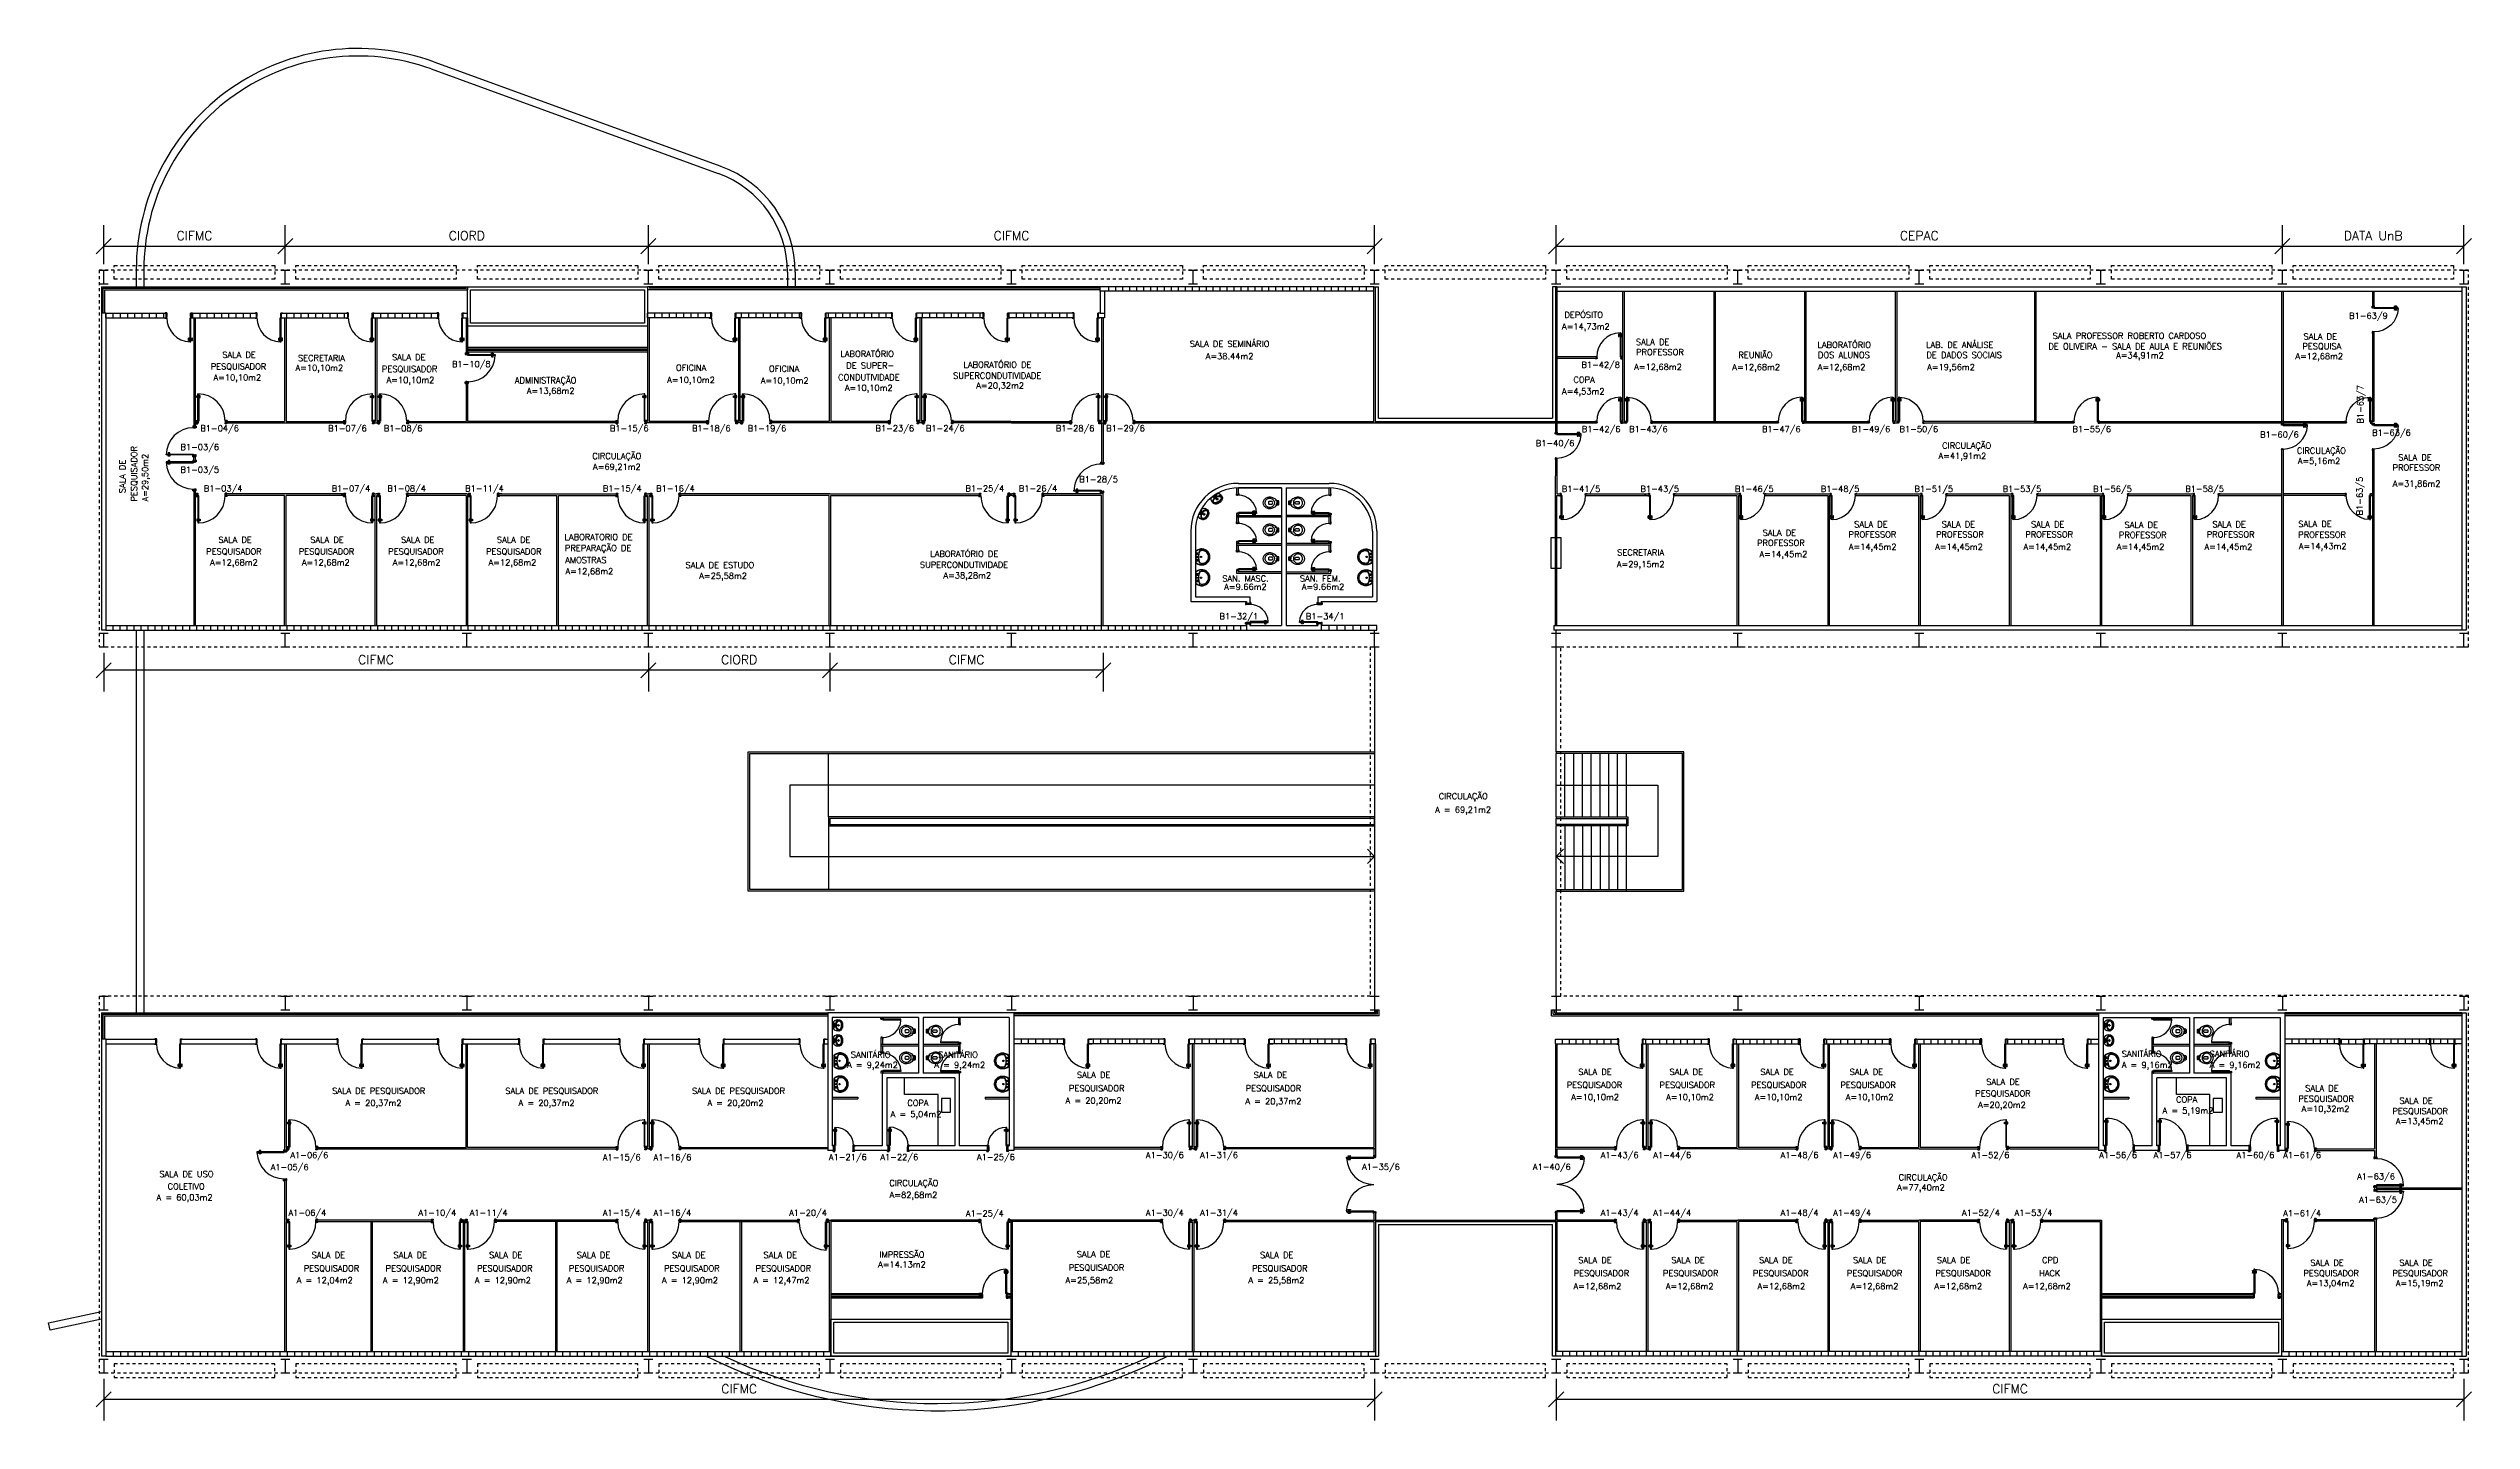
# Model space of a CAD drawing. Extents: x -34.7 to 45.3, y 55.4 to 100.8.
import ezdxf

# ---------------------------------------------------------------- set-up
doc = ezdxf.new("R2010")
doc.units = 0
doc.header["$LTSCALE"] = 0.01
doc.header["$MEASUREMENT"] = 0
doc.header["$PDMODE"] = 34
for name, pattern in [('DASHDOT', [1, 0.5, -0.25, 0, -0.25]), ('DASHED', [0.75, 0.5, -0.25]), ('HIDDEN', [0.375, 0.25, -0.125])]:
    doc.linetypes.add(name, pattern=pattern)
doc.layers.get('0').update_dxf_attribs({"linetype": 'CONTINUOUS'})
doc.layers.get('Defpoints').update_dxf_attribs({"linetype": 'CONTINUOUS'})
for name, color, linetype in [('1', 1, 'CONTINUOUS'), ('2', 2, 'CONTINUOUS'), ('3', 2, 'CONTINUOUS'), ('6', 2, 'CONTINUOUS'), ('ALV', 2, 'CONTINUOUS'), ('AREA', 2, 'CONTINUOUS'), ('ENDEREÇO_NOVO', 2, 'CONTINUOUS'), ('MACANETA', 2, 'CONTINUOUS'), ('MARCO', 2, 'CONTINUOUS'), ('MOB-WC', 2, 'CONTINUOUS'), ('PC', 2, 'CONTINUOUS'), ('PORTA', 2, 'CONTINUOUS'), ('PROJ', 1, 'HIDDEN'), ('SOLEIRA', 1, 'CONTINUOUS'), ('TEXTO', 2, 'CONTINUOUS'), ('TEXTO-CENTRO-CUSTO', 2, 'CONTINUOUS')]:
    doc.layers.add(name, color=color, linetype=linetype)
doc.styles.add('UNB-100', font='simplex.shx', dxfattribs={"height": 0.2})
doc.styles.add('UNB1-100', font='simplex.shx', dxfattribs={"height": 0.3})
doc.dimstyles.new('1-600', dxfattribs={"dimtxt": 0.3, "dimasz": 0.5, "dimexe": 0.7, "dimexo": 0.2, "dimgap": 0.2, "dimtad": 1, "dimdec": 0, "dimzin": 4, "dimdsep": 46, "dimlunit": 6, "dimtxsty": 'UNB1-100', "dimblk": 'OBLIQUE', "dimcen": 0, "dimclrd": 2, "dimclre": 2, "dimclrt": 2, "dimadec": 0, "dimazin": 0, "dimtfac": 1, "dimtdec": 0, "dimtmove": 2, "dimatfit": 3, "dimldrblk": 'NONE', "dimfxl": 0, "dimtolj": 1, "dimtzin": 0, "dimarcsym": 0})

msp = doc.modelspace()

# ---------------------------------------------------------------- texts
at = {"layer": 'AREA', "style": 'UNB-100'}
for s, p in [('A=14,73m2', (15.276, 91.509)), ('A=38.44m2', (3.502, 90.525)), ('A=34,91m2', (33.588, 90.554)), ('A=12,68m2', (39.512, 90.525)), ('A=10,10m2', (-29.288, 89.824)), ('A=10,10m2', (-26.579, 90.144)), ('A=10,10m2', (-23.566, 89.74)), ('A=10,10m2', (-14.297, 89.742)), ('A=10,10m2', (-11.198, 89.721)), ('A=20,32m2', (-4.079, 89.555)), ('A=12,68m2', (17.661, 90.172)), ('A=12,68m2', (20.906, 90.165)), ('A=12,68m2', (23.727, 90.165)), ('A=19,56m2', (27.345, 90.165)), ('A=13,68m2', (-18.933, 89.381)), ('A=10,10m2', (-8.42, 89.48)), ('A=4,53m2', (15.276, 89.364)), ('A=41,91m2', (27.72, 87.229)), ('A=69,21m2', (-16.747, 86.871)), ('A=5,16m2', (39.592, 87.063)), ('A=31,86m2', (42.731, 86.312)), ('A=14,45m2', (21.807, 83.986)), ('A=14,45m2', (24.756, 84.228)), ('A=14,45m2', (27.608, 84.228)), ('A=14,45m2', (30.528, 84.228)), ('A=14,45m2', (33.608, 84.228)), ('A=14,45m2', (36.513, 84.228)), ('A=14,43m2', (39.628, 84.248)), ('A=12,68m2', (-29.401, 83.709)), ('A=12,68m2', (-26.364, 83.709)), ('A=12,68m2', (-23.364, 83.709)), ('A=12,68m2', (-20.196, 83.709)), ('A=12,68m2', (-17.653, 83.416)), ('A=25,58m2', (-13.234, 83.266)), ('A=38,28m2', (-5.167, 83.281)), ('A=29,15m2', (17.089, 83.651)), ('A=9.66m2', (4.112, 82.903)), ('A=9.66m2', (6.677, 82.903)), ('A = 69,21m2', (11.083, 75.536)), ('A = 9,24m2', (-8.351, 67.1)), ('A = 9,24m2', (-5.466, 67.1)), ('A = 9,16m2', (33.777, 67.099)), ('A = 9,16m2', (36.682, 67.099)), ('A = 20,37m2', (-24.926, 65.843)), ('A = 20,37m2', (-19.205, 65.843)), ('A = 20,20m2', (-12.963, 65.843)), ('A = 5,04m2', (-6.91, 65.473)), ('A = 20,20m2', (-1.129, 65.921)), ('A = 20,37m2', (4.814, 65.898)), ('A=10,10m2', (15.584, 66.038)), ('A=10,10m2', (18.721, 66.038)), ('A=10,10m2', (21.647, 66.038)), ('A=10,10m2', (24.654, 66.038)), ('A=20,20m2', (29.027, 65.778)), ('A = 5,19m2', (35.122, 65.59)), ('A=10,32m2', (39.721, 65.652)), ('A=13,45m2', (42.833, 65.244)), ('A = 60,03m2', (-31.169, 62.722)), ('A=82,68m2', (-6.943, 62.802)), ('A=77,40m2', (26.35, 63.051)), ('A = 12,04m2', (-26.537, 59.982)), ('A = 12,90m2', (-23.691, 59.982)), ('A = 12,90m2', (-20.649, 59.982)), ('A = 12,90m2', (-17.615, 59.982)), ('A = 12,90m2', (-14.466, 59.982)), ('A = 12,47m2', (-11.444, 59.982)), ('A=14.13m2', (-7.326, 60.504)), ('A=25,58m2', (-1.129, 59.982)), ('A = 25,58m2', (4.913, 59.982)), ('A=13,04m2', (39.89, 59.887)), ('A=15,19m2', (42.833, 59.887)), ('A=12,68m2', (15.66, 59.785)), ('A=12,68m2', (18.707, 59.785)), ('A=12,68m2', (21.736, 59.785)), ('A=12,68m2', (24.817, 59.785)), ('A=12,68m2', (27.584, 59.785)), ('A=12,68m2', (30.513, 59.785))]:
    msp.add_text(s, height=0.2, dxfattribs=at).set_placement(p)
msp.add_text('A=29,50m2', height=0.2, rotation=90, dxfattribs=at).set_placement((-31.45, 85.822))
at = {"layer": 'ENDEREÇO_NOVO', "style": 'UNB-100'}
for s, p in [('B1-63/9', (41.289, 91.862)), ('B1-10/8', (-21.406, 90.265)), ('B1-42/8', (15.918, 90.242)), ('B1-04/6', (-29.723, 88.143)), ('B1-07/6', (-25.5, 88.143)), ('B1-08/6', (-23.659, 88.143)), ('B1-15/6', (-16.186, 88.143)), ('B1-18/6', (-13.475, 88.143)), ('B1-19/6', (-11.635, 88.143)), ('B1-23/6', (-7.41, 88.143)), ('B1-24/6', (-5.743, 88.143)), ('B1-28/6', (-1.453, 88.143)), ('B1-29/6', (0.214, 88.143)), ('B1-42/6', (15.933, 88.116)), ('B1-43/6', (17.493, 88.116)), ('B1-47/6', (21.886, 88.116)), ('B1-49/6', (24.85, 88.116)), ('B1-50/6', (26.433, 88.116)), ('B1-55/6', (32.145, 88.116)), ('B1-60/6', (38.348, 87.936)), ('B1-63/6', (42.05, 87.997)), ('B1-03/6', (-30.381, 87.523)), ('B1-40/6', (14.41, 87.65)), ('B1-03/5', (-30.381, 86.774)), ('B1-28/5', (-0.675, 86.457)), ('B1-41/5', (15.268, 86.14)), ('B1-43/5', (17.87, 86.14)), ('B1-46/5', (20.993, 86.14)), ('B1-48/5', (23.829, 86.14)), ('B1-51/5', (26.925, 86.14)), ('B1-53/5', (29.84, 86.14)), ('B1-56/5', (32.832, 86.14)), ('B1-58/5', (35.876, 86.14)), ('B1-32/1', (3.959, 81.93)), ('B1-34/1', (6.812, 81.93)), ('A1-06/6', (-26.747, 64.119)), ('A1-15/6', (-16.422, 64.046)), ('A1-16/6', (-14.746, 64.046)), ('A1-21/6', (-8.951, 64.055)), ('A1-22/6', (-7.249, 64.055)), ('A1-25/6', (-4.057, 64.055)), ('A1-30/6', (1.527, 64.122)), ('A1-31/6', (3.315, 64.122)), ('A1-43/6', (16.556, 64.122)), ('A1-44/6', (18.294, 64.122)), ('A1-48/6', (22.503, 64.122)), ('A1-49/6', (24.241, 64.122)), ('A1-52/6', (28.811, 64.122)), ('A1-56/6', (33.03, 64.122)), ('A1-57/6', (34.829, 64.122)), ('A1-60/6', (37.57, 64.122)), ('A1-61/6', (39.112, 64.122)), ('A1-05/6', (-27.396, 63.721)), ('A1-40/6', (14.314, 63.73)), ('A1-63/6', (41.553, 63.415)), ('A1-63/5', (41.618, 62.645))]:
    msp.add_text(s, height=0.2, dxfattribs=at).set_placement(p)
for s, p in [('B1-63/7', (41.76, 88.397)), ('B1-63/5', (41.736, 85.364))]:
    msp.add_text(s, height=0.2, rotation=90, dxfattribs=at).set_placement(p)
at = {"layer": 'ENDEREÇO_NOVO', "color": 10, "style": 'UNB-100'}
for s, p in [('B1-03/4', (-29.607, 86.155)), ('B1-07/4', (-25.383, 86.155)), ('B1-08/4', (-23.543, 86.155)), ('B1-11/4', (-20.971, 86.155)), ('B1-15/4', (-16.419, 86.155)), ('B1-16/4', (-14.66, 86.155)), ('B1-25/4', (-4.435, 86.155)), ('B1-26/4', (-2.676, 86.155)), ('A1-35/6', (8.668, 63.73)), ('A1-06/4', (-26.81, 62.214)), ('A1-10/4', (-22.516, 62.214)), ('A1-11/4', (-20.82, 62.214)), ('A1-15/4', (-16.422, 62.214)), ('A1-16/4', (-14.746, 62.214)), ('A1-20/4', (-10.264, 62.214)), ('A1-25/4', (-4.423, 62.192)), ('A1-30/4', (1.527, 62.214)), ('A1-31/4', (3.315, 62.214)), ('A1-43/4', (16.556, 62.214)), ('A1-44/4', (18.294, 62.214)), ('A1-48/4', (22.503, 62.214)), ('A1-49/4', (24.241, 62.214)), ('A1-52/4', (28.496, 62.214)), ('A1-53/4', (30.234, 62.214)), ('A1-61/4', (39.112, 62.196))]:
    msp.add_text(s, height=0.2, dxfattribs=at).set_placement(p)
at = {"layer": 'TEXTO'}
for s, style, p in [('DEPÓSITO', 'UNB1-100', (15.355, 91.893)), (' SALA PROFESSOR ROBERTO CARDOSO', 'UNB1-100', (31.353, 91.2)), ('SALA DE', 'UNB1-100', (39.783, 91.175)), ('SALA DE ', 'UNB1-100', (-28.995, 90.572)), ('SECRETARIA', 'UNB1-100', (-26.495, 90.465)), ('SALA DE', 'UNB1-100', (-23.386, 90.491)), ('LABORATÓRIO', 'UNB-100', (-8.567, 90.602)), ('LABORATÓRIO DE', 'UNB-100', (-4.501, 90.244)), ('SALA DE SEMINÁRIO', 'UNB1-100', (2.977, 90.934)), ('SALA DE', 'UNB1-100', (17.72, 90.996)), ('PROFESSOR', 'UNB1-100', (17.726, 90.661)), ('REUNIÃO', 'UNB1-100', (21.105, 90.565)), ('LABORATÓRIO', 'UNB1-100', (23.722, 90.9)), ('DOS ALUNOS', 'UNB1-100', (23.736, 90.565)), ('LAB. DE ANÁLISE', 'UNB1-100', (27.308, 90.9)), ('DE DADOS SOCIAIS', 'UNB1-100', (27.322, 90.565)), ('DE OLIVEIRA - SALA DE AULA E REUNIÕES', 'UNB1-100', (31.353, 90.852)), ('PESQUISA', 'UNB1-100', (39.746, 90.854)), ('PESQUISADOR', 'UNB1-100', (-29.379, 90.186)), ('PESQUISADOR', 'UNB1-100', (-23.722, 90.103)), ('ADMINISTRAÇÃO', 'UNB1-100', (-19.326, 89.728)), ('OFICINA', 'UNB1-100', (-14.005, 90.146)), ('OFICINA', 'UNB1-100', (-10.931, 90.112)), ('CONDUTIVIDADE', 'UNB1-100', (-8.644, 89.827)), ('DE SUPER-', 'UNB1-100', (-8.375, 90.218)), ('SUPERCONDUTIVIDADE', 'UNB-100', (-4.844, 89.882)), ('COPA', 'UNB1-100', (15.656, 89.749)), ('CIRCULAÇÃO', 'UNB-100', (-16.769, 87.225)), ('CIRCULAÇÃO', 'UNB-100', (27.841, 87.57)), ('CIRCULAÇÃO', 'UNB1-100', (39.564, 87.404)), ('SALA DE', 'UNB1-100', (42.913, 87.181)), ('PROFESSOR', 'UNB1-100', (42.727, 86.846)), ('SALA DE', 'UNB1-100', (21.909, 84.69)), ('SALA DE', 'UNB1-100', (24.933, 84.969)), ('SALA DE', 'UNB1-100', (27.824, 84.969)), ('SALA DE', 'UNB1-100', (30.775, 84.969)), ('SALA DE', 'UNB1-100', (33.867, 84.951)), ('SALA DE', 'UNB1-100', (36.772, 84.969)), ('SALA DE', 'UNB1-100', (39.608, 84.981)), ('PESQUISADOR', 'UNB1-100', (-29.529, 84.072)), ('SALA DE ', 'UNB1-100', (-29.126, 84.457)), ('PESQUISADOR', 'UNB1-100', (-26.47, 84.072)), ('SALA DE ', 'UNB1-100', (-26.089, 84.457)), ('PESQUISADOR', 'UNB1-100', (-23.513, 84.072)), ('SALA DE ', 'UNB1-100', (-23.089, 84.457)), ('PESQUISADOR', 'UNB1-100', (-20.281, 84.072)), ('SALA DE ', 'UNB1-100', (-19.921, 84.457)), ('LABORATORIO DE', 'UNB1-100', (-17.685, 84.549)), ('PREPARAÇÃO DE', 'UNB1-100', (-17.674, 84.185)), ('LABORATÓRIO DE', 'UNB-100', (-5.599, 83.993)), ('SECRETARIA', 'UNB1-100', (17.1, 84.038)), ('PROFESSOR', 'UNB1-100', (21.723, 84.355)), ('PROFESSOR', 'UNB1-100', (24.747, 84.634)), ('PROFESSOR', 'UNB1-100', (27.638, 84.634)), ('PROFESSOR', 'UNB1-100', (30.589, 84.634)), ('PROFESSOR', 'UNB1-100', (33.681, 84.616)), ('PROFESSOR', 'UNB1-100', (36.586, 84.634)), ('PROFESSOR', 'UNB1-100', (39.608, 84.625)), ('AMOSTRAS', 'UNB1-100', (-17.662, 83.788)), ('SALA DE ESTUDO', 'UNB-100', (-13.688, 83.622)), ('SUPERCONDUTIVIDADE', 'UNB-100', (-5.942, 83.63)), ('SAN. MASC.', 'UNB1-100', (4.05, 83.178)), ('SAN. FEM.', 'UNB1-100', (6.614, 83.178)), ('CIRCULAÇÃO', 'UNB-100', (11.204, 75.981)), ('SANITÁRIO ', 'UNB-100', (-8.224, 67.438)), ('SANITÁRIO ', 'UNB-100', (-5.339, 67.438)), ('SANITÁRIO', 'UNB-100', (33.777, 67.464)), ('SANITÁRIO', 'UNB-100', (36.682, 67.464)), ('PESQUISADOR', 'UNB-100', (-1.017, 66.328)), ('SALA DE ', 'UNB-100', (-0.754, 66.771)), ('PESQUISADOR', 'UNB-100', (4.823, 66.328)), ('SALA DE ', 'UNB-100', (5.086, 66.771)), ('PESQUISADOR', 'UNB-100', (15.434, 66.439)), ('SALA DE ', 'UNB-100', (15.814, 66.87)), ('PESQUISADOR', 'UNB-100', (18.501, 66.439)), ('SALA DE ', 'UNB-100', (18.831, 66.87)), ('PESQUISADOR', 'UNB-100', (21.526, 66.439)), ('SALA DE ', 'UNB-100', (21.83, 66.87)), ('PESQUISADOR', 'UNB-100', (24.478, 66.439)), ('SALA DE ', 'UNB-100', (24.782, 66.87)), ('SALA DE ', 'UNB-100', (29.299, 66.543)), ('SALA DE ', 'UNB-100', (39.838, 66.327)), ('SALA DE PESQUISADOR', 'UNB-100', (-25.367, 66.243)), ('SALA DE PESQUISADOR', 'UNB-100', (-19.646, 66.243)), ('SALA DE PESQUISADOR', 'UNB-100', (-13.476, 66.243)), ('COPA', 'UNB-100', (-6.359, 65.843)), ('PESQUISADOR', 'UNB-100', (28.932, 66.158)), ('COPA', 'UNB-100', (35.57, 65.955)), ('PESQUISADOR', 'UNB-100', (39.611, 65.983)), ('PESQUISADOR', 'UNB-100', (42.723, 65.574)), ('SALA DE ', 'UNB-100', (42.95, 65.918)), ('SALA DE USO', 'UNB-100', (-31.078, 63.494)), ('COLETIVO', 'UNB-100', (-30.804, 63.085)), ('CIRCULAÇÃO', 'UNB-100', (-6.953, 63.196)), ('CIRCULAÇÃO', 'UNB-100', (26.401, 63.383)), ('SALA DE ', 'UNB-100', (-26.045, 60.818)), ('SALA DE ', 'UNB-100', (-23.337, 60.818)), ('SALA DE ', 'UNB-100', (-20.181, 60.818)), ('SALA DE ', 'UNB-100', (-17.28, 60.818)), ('SALA DE ', 'UNB-100', (-14.132, 60.818)), ('SALA DE ', 'UNB-100', (-11.11, 60.818)), ('IMPRESSÃO', 'UNB-100', (-7.276, 60.831)), ('SALA DE ', 'UNB-100', (-0.758, 60.843)), ('SALA DE ', 'UNB-100', (5.296, 60.818)), ('PESQUISADOR', 'UNB-100', (-26.307, 60.376)), ('PESQUISADOR', 'UNB-100', (-23.599, 60.376)), ('PESQUISADOR', 'UNB-100', (-20.579, 60.376)), ('PESQUISADOR', 'UNB-100', (-17.543, 60.376)), ('PESQUISADOR', 'UNB-100', (-14.394, 60.376)), ('PESQUISADOR', 'UNB-100', (-11.372, 60.376)), ('PESQUISADOR', 'UNB-100', (-1.021, 60.4)), ('PESQUISADOR', 'UNB-100', (5.034, 60.376)), ('PESQUISADOR', 'UNB-100', (15.662, 60.217)), ('SALA DE ', 'UNB-100', (15.814, 60.649)), ('PESQUISADOR', 'UNB-100', (18.613, 60.217)), ('SALA DE ', 'UNB-100', (18.891, 60.649)), ('PESQUISADOR', 'UNB-100', (21.588, 60.217)), ('SALA DE ', 'UNB-100', (21.791, 60.649)), ('PESQUISADOR', 'UNB-100', (24.692, 60.217)), ('SALA DE ', 'UNB-100', (24.894, 60.649)), ('PESQUISADOR', 'UNB-100', (27.616, 60.217)), ('SALA DE ', 'UNB-100', (27.667, 60.649)), ('HACK', 'UNB-100', (31.045, 60.217)), ('CPD', 'UNB-100', (31.142, 60.649)), ('PESQUISADOR', 'UNB-100', (39.78, 60.217)), ('SALA DE ', 'UNB-100', (40.007, 60.561)), ('PESQUISADOR', 'UNB-100', (42.723, 60.217)), ('SALA DE ', 'UNB-100', (42.95, 60.561))]:
    msp.add_text(s, height=0.2, dxfattribs=dict(at, style=style)).set_placement(p)
at = {"layer": 'TEXTO', "style": 'UNB1-100'}
for s, p in [('PESQUISADOR', (-31.813, 85.822)), ('SALA DE ', (-32.198, 86.097))]:
    msp.add_text(s, height=0.2, rotation=90, dxfattribs=at).set_placement(p)

# ---------------------------------------------------------------- blocks, each defined once
blk = doc.blocks.new('PILAR')
at = {"layer": 'ALV'}
for p, q in [((-0.15, 0.225), (0.15, 0.225)), ((0, 0.225), (0, -0.225)), ((-0.15, -0.225), (0.15, -0.225))]:
    blk.add_line(p, q, dxfattribs=at)
blk = doc.blocks.new('PORTA-60')
for p, q in [((-70, 18), (-70, 16)), ((-70, 18), (-64.5, 18)), ((-70, 16), (-64, 16)), ((-67, 16), (-67, -1)), ((-64.5, 18), (-64.5, 16)), ((-64, 16), (-64, 12)), ((-64, 12), (-63.5, 12)), ((-63.5, 12), (-63.5, 7.5)), ((-63.5, 7.5), (-63.5, -1)), ((-7, 76), (-7, 16)), ((-4, 76), (-7, 76)), ((-7, 16), (-4, 16)), ((-4.5, 12), (-4.5, 7.5)), ((-4, 12), (-4.5, 12)), ((-4.5, 7.5), (-4.5, -1)), ((-4, 16), (-4, 76)), ((2, 16), (-4, 16)), ((-4, 16), (-4, 12)), ((-3.5, 18), (-3.5, 16)), ((2, 18), (-3.5, 18)), ((-1, 16), (-1, -1)), ((2, 18), (2, 16)), ((-69.5, -1), (-63.5, -1)), ((-69.5, -3), (-69.5, -1)), ((-69.5, -3), (-64, -3)), ((-64, -3), (-64, -1)), ((1.5, -1), (-4.5, -1)), ((-4, -3), (-4, -1)), ((1.5, -3), (-4, -3)), ((1.5, -3), (1.5, -1))]:
    blk.add_line(p, q)
for points in [[(-8.9, 69), (-8.9, 63.5), (-11.2, 63.5), (-11.2, 69)], [(-2.1, 69), (-2.1, 63.5), (0.2, 63.5), (0.2, 69)]]:
    blk.add_lwpolyline(points, close=True)
blk = doc.blocks.new('PORTA-90')
for p, q in [((-98.2, 84), (-95.9, 84)), ((-98.2, 78.5), (-98.2, 84)), ((-95.9, 84), (-95.9, 78.5)), ((-94, 1), (-94, 91)), ((-94, 91), (-91, 91)), ((-91, 91), (-91, 1)), ((-86.8, 84), (-89.1, 84)), ((-89.1, 84), (-89.1, 78.5)), ((-86.8, 78.5), (-86.8, 84)), ((-100, 3), (-100, 1)), ((-100, 3), (-94.5, 3)), ((-100, 1), (-94, 1)), ((-95.9, 78.5), (-98.2, 78.5)), ((-97, 1), (-97, -16)), ((-94.5, 3), (-94.5, 1)), ((-94, 1), (-94, -3)), ((-91, 1), (-94, 1)), ((-89.1, 78.5), (-86.8, 78.5)), ((2, 1), (-4, 1)), ((-4, 1), (-4, -3)), ((2, 3), (-3.5, 3)), ((-3.5, 3), (-3.5, 1)), ((-1, 1), (-1, -16)), ((2, 3), (2, 1)), ((-99.5, -18), (-99.5, -16)), ((-99.5, -16), (-93.5, -16)), ((-99.5, -18), (-94, -18)), ((-94, -3), (-93.5, -3)), ((-94, -18), (-94, -16)), ((-93.5, -3), (-93.5, -7.5)), ((-93.5, -7.5), (-93.5, -16)), ((-4.5, -3), (-4.5, -7.5)), ((-4, -3), (-4.5, -3)), ((-4.5, -7.5), (-4.5, -16)), ((1.5, -16), (-4.5, -16)), ((1.5, -16), (-4.5, -16)), ((-4, -18), (-4, -16)), ((1.5, -18), (-4, -18)), ((1.5, -18), (1.5, -16))]:
    blk.add_line(p, q)
blk = doc.blocks.new('MACANETA')
at = {"layer": 'MACANETA'}
for p, q in [((-0.077, 0.052), (-0.077, 0.12)), ((-0.059, 0.052), (-0.059, 0.12)), ((-0.059, 0.075), (-0.036, 0.075)), ((-0.059, 0.052), (-0.036, 0.052)), ((-0.036, 0.044), (-0.036, 0.084)), ((-0.036, 0.084), (-0.03, 0.084)), ((-0.036, 0.044), (-0.03, 0.044)), ((0.006, 0.084), (0, 0.084)), ((0.006, 0.044), (0, 0.044)), ((0.006, 0.044), (0.006, 0.084)), ((0.029, 0.075), (0.006, 0.075)), ((0.029, 0.052), (0.006, 0.052)), ((0.029, 0.052), (0.029, 0.12)), ((0.047, 0.052), (0.047, 0.12))]:
    blk.add_line(p, q, dxfattribs=at)
for centre, start, end in [((-0.068, 0.12), 90, 180), ((-0.068, 0.052), 180, 270), ((-0.068, 0.12), 0, 90), ((-0.068, 0.052), 270, 0), ((0.038, 0.12), 90, 180), ((0.038, 0.052), 180, 270), ((0.038, 0.12), 0, 90), ((0.038, 0.052), 270, 0)]:
    blk.add_arc(centre, 0.00874, start, end, dxfattribs=at)
blk = doc.blocks.new('DOOR80')
at = {"layer": 'PORTA'}
for p, q in [((0.015, -0.8), (0.015, 0)), ((0.015, 0), (0.045, 0)), ((0.045, -0.8), (0.045, 0)), ((0.045, -0.8), (0.015, -0.8))]:
    blk.add_line(p, q, dxfattribs=at)
at = {"layer": 'PORTA', "color": 1}
blk.add_arc((0.015, 0), 0.8, 272.14911, 0, dxfattribs=at)
at = {"layer": 'PORTA'}
blk.add_blockref('MACANETA', (0.045, -0.8), dxfattribs=at)
blk = doc.blocks.new('DOOR-80')
at = {"layer": 'PORTA'}
for p, q in [((-0.045, -0.8), (-0.045, 0)), ((-0.015, 0), (-0.045, 0)), ((-0.015, -0.8), (-0.015, 0)), ((-0.045, -0.8), (-0.015, -0.8))]:
    blk.add_line(p, q, dxfattribs=at)
at = {"layer": 'PORTA', "color": 1}
blk.add_arc((-0.015, 0), 0.8, 180, 267.85089, dxfattribs=at)
at = {"layer": 'PORTA'}
blk.add_blockref('MACANETA', (-0.015, -0.8), dxfattribs=at)
blk = doc.blocks.new('DOOR90')
at = {"layer": 'PORTA'}
for p, q in [((0.015, -0.9), (0.015, 0)), ((0.015, 0), (0.045, 0)), ((0.045, -0.9), (0.045, 0)), ((0.045, -0.9), (0.015, -0.9))]:
    blk.add_line(p, q, dxfattribs=at)
at = {"layer": 'PORTA', "color": 1}
blk.add_arc((0.015, 0), 0.9, 271.91022, 0, dxfattribs=at)
at = {"layer": 'PORTA'}
blk.add_blockref('MACANETA', (0.045, -0.9), dxfattribs=at)
blk = doc.blocks.new('A$C32C71756')
at = {"layer": '2'}
for p, q in [((0.05, 0.8), (0.05, 0.85)), ((0.88, 0.8), (0.88, 0.85)), ((0, 0.8), (0.05, 0.8))]:
    blk.add_line(p, q, dxfattribs=at)
at = {"layer": 'MARCO'}
for p, q in [((0.065, 0.86), (0.015, 0.86)), ((0.015, 0.86), (0.015, 0.85)), ((0.05, 0.85), (0.065, 0.85)), ((0.065, 0.85), (0.065, 0.86)), ((0.075, 0.85), (0.065, 0.85)), ((0.065, 0.8), (0.065, 0.835)), ((0.065, 0.835), (0.075, 0.835)), ((0.075, 0.835), (0.075, 0.85)), ((0.855, 0.835), (0.855, 0.85)), ((0.855, 0.85), (0.865, 0.85)), ((0.865, 0.835), (0.855, 0.835)), ((0.865, 0.85), (0.865, 0.86)), ((0.865, 0.86), (0.915, 0.86)), ((0.88, 0.85), (0.865, 0.85)), ((0.865, 0.8), (0.865, 0.835)), ((0.915, 0.86), (0.915, 0.85)), ((0.005, 0.8), (0.005, 0.79)), ((0.005, 0.79), (0.055, 0.79)), ((0.05, 0.8), (0.055, 0.8)), ((0.055, 0.79), (0.055, 0.8)), ((0.055, 0.8), (0.065, 0.8)), ((0.875, 0.8), (0.865, 0.8)), ((0.875, 0.79), (0.875, 0.8)), ((0.88, 0.8), (0.875, 0.8)), ((0.925, 0.79), (0.875, 0.79)), ((0.925, 0.8), (0.925, 0.79))]:
    blk.add_line(p, q, dxfattribs=at)
at = {"layer": 'PORTA', "rotation": 1.028944929259978e-08}
blk.add_blockref('DOOR80', (0.05, 0.8), dxfattribs=at)
blk = doc.blocks.new('_Oblique')
at = {"color": 0, "linetype": 'ByBlock', "lineweight": -2}
blk.add_line((-0.5, -0.5), (0.5, 0.5), dxfattribs=at)
blk = doc.blocks.new('*D13')
at = {"layer": 'Defpoints', "color": 0}
for p in [(-26.915, 94.262), (-32.915, 93.473), (-26.915, 93.473)]:
    blk.add_point(p, dxfattribs=at)
at = {"layer": 'TEXTO-CENTRO-CUSTO', "color": 2, "lineweight": -2}
for p, q in [((-32.915, 93.673), (-32.915, 94.962)), ((-26.915, 93.673), (-26.915, 94.962)), ((-32.915, 94.262), (-26.915, 94.262))]:
    blk.add_line(p, q, dxfattribs=at)
at = {"layer": 'TEXTO-CENTRO-CUSTO', "color": 2, "lineweight": -2, "xscale": 0.5, "yscale": 0.5, "zscale": 0.5, "rotation": 180}
blk.add_blockref('_Oblique', (-32.915, 94.262), dxfattribs=at)
at = {"layer": 'TEXTO-CENTRO-CUSTO', "color": 2, "lineweight": -2, "xscale": 0.5, "yscale": 0.5, "zscale": 0.5}
blk.add_blockref('_Oblique', (-26.915, 94.262), dxfattribs=at)
at = {"layer": 'TEXTO-CENTRO-CUSTO', "color": 2, "insert": (-29.915, 94.612), "char_height": 0.3, "attachment_point": 5, "style": 'UNB1-100'}
blk.add_mtext('\\A1;CIFMC', dxfattribs=at)
blk = doc.blocks.new('_NONE')
at = {"color": 0, "linetype": 'ByBlock'}
blk.add_circle((0, 0), 0.25, dxfattribs=at)
blk = doc.blocks.new('*D16')
at = {"layer": 'AREA', "color": 2, "lineweight": -2}
for p, q in [((-26.915, 93.673), (-26.915, 94.962)), ((-14.915, 93.673), (-14.915, 94.962)), ((-26.915, 94.262), (-14.915, 94.262))]:
    blk.add_line(p, q, dxfattribs=at)
at = {"layer": 'Defpoints', "color": 0}
for p in [(-14.915, 94.262), (-26.915, 93.473), (-14.915, 93.473)]:
    blk.add_point(p, dxfattribs=at)
at = {"layer": 'AREA', "color": 2, "lineweight": -2, "xscale": 0.5, "yscale": 0.5, "zscale": 0.5, "rotation": 180}
blk.add_blockref('_Oblique', (-26.915, 94.262), dxfattribs=at)
at = {"layer": 'AREA', "color": 2, "lineweight": -2, "xscale": 0.5, "yscale": 0.5, "zscale": 0.5}
blk.add_blockref('_Oblique', (-14.915, 94.262), dxfattribs=at)
at = {"layer": 'AREA', "color": 2, "insert": (-20.915, 94.612), "char_height": 0.3, "attachment_point": 5, "style": 'UNB1-100'}
blk.add_mtext('\\A1;CIORD', dxfattribs=at)
blk = doc.blocks.new('*D17')
at = {"layer": 'AREA', "color": 2, "lineweight": -2}
for p, q in [((-14.915, 93.673), (-14.915, 94.962)), ((9.085, 93.673), (9.085, 94.962)), ((-14.915, 94.262), (9.085, 94.262))]:
    blk.add_line(p, q, dxfattribs=at)
at = {"layer": 'Defpoints', "color": 0}
for p in [(9.085, 94.262), (-14.915, 93.473), (9.085, 93.473)]:
    blk.add_point(p, dxfattribs=at)
at = {"layer": 'AREA', "color": 2, "lineweight": -2, "xscale": 0.5, "yscale": 0.5, "zscale": 0.5, "rotation": 180}
blk.add_blockref('_Oblique', (-14.915, 94.262), dxfattribs=at)
at = {"layer": 'AREA', "color": 2, "lineweight": -2, "xscale": 0.5, "yscale": 0.5, "zscale": 0.5}
blk.add_blockref('_Oblique', (9.085, 94.262), dxfattribs=at)
at = {"layer": 'AREA', "color": 2, "insert": (-2.915, 94.612), "char_height": 0.3, "attachment_point": 5, "style": 'UNB1-100'}
blk.add_mtext('\\A1;CIFMC', dxfattribs=at)
blk = doc.blocks.new('*D18')
at = {"layer": 'AREA', "color": 2, "lineweight": -2}
for p, q in [((15.085, 93.673), (15.085, 94.962)), ((39.085, 93.673), (39.085, 94.962)), ((15.085, 94.262), (39.085, 94.262))]:
    blk.add_line(p, q, dxfattribs=at)
at = {"layer": 'Defpoints', "color": 0}
for p in [(39.085, 94.262), (15.085, 93.473), (39.085, 93.473)]:
    blk.add_point(p, dxfattribs=at)
at = {"layer": 'AREA', "color": 2, "lineweight": -2, "xscale": 0.5, "yscale": 0.5, "zscale": 0.5, "rotation": 180}
blk.add_blockref('_Oblique', (15.085, 94.262), dxfattribs=at)
at = {"layer": 'AREA', "color": 2, "lineweight": -2, "xscale": 0.5, "yscale": 0.5, "zscale": 0.5}
blk.add_blockref('_Oblique', (39.085, 94.262), dxfattribs=at)
at = {"layer": 'AREA', "color": 2, "insert": (27.085, 94.612), "char_height": 0.3, "attachment_point": 5, "style": 'UNB1-100'}
blk.add_mtext('\\A1;CEPAC', dxfattribs=at)
blk = doc.blocks.new('*D19')
at = {"layer": 'AREA', "color": 2, "lineweight": -2}
for p, q in [((39.085, 93.673), (39.085, 94.962)), ((45.085, 93.673), (45.085, 94.962)), ((39.085, 94.262), (45.085, 94.262))]:
    blk.add_line(p, q, dxfattribs=at)
at = {"layer": 'Defpoints', "color": 0}
for p in [(45.085, 94.262), (39.085, 93.473), (45.085, 93.473)]:
    blk.add_point(p, dxfattribs=at)
at = {"layer": 'AREA', "color": 2, "lineweight": -2, "xscale": 0.5, "yscale": 0.5, "zscale": 0.5, "rotation": 180}
blk.add_blockref('_Oblique', (39.085, 94.262), dxfattribs=at)
at = {"layer": 'AREA', "color": 2, "lineweight": -2, "xscale": 0.5, "yscale": 0.5, "zscale": 0.5}
blk.add_blockref('_Oblique', (45.085, 94.262), dxfattribs=at)
at = {"layer": 'AREA', "color": 2, "insert": (42.085, 94.612), "char_height": 0.3, "attachment_point": 5, "style": 'UNB1-100'}
blk.add_mtext('\\A1;DATA UnB', dxfattribs=at)
blk = doc.blocks.new('*D20')
at = {"layer": 'AREA', "color": 2, "lineweight": -2}
for p, q in [((-8.915, 80.823), (-8.915, 79.546)), ((0.119, 80.246), (-8.915, 80.246)), ((0.119, 80.823), (0.119, 79.546))]:
    blk.add_line(p, q, dxfattribs=at)
at = {"layer": 'Defpoints', "color": 0}
for p in [(-8.915, 81.023), (0.119, 81.023), (-8.915, 80.246)]:
    blk.add_point(p, dxfattribs=at)
at = {"layer": 'AREA', "color": 2, "lineweight": -2, "xscale": 0.5, "yscale": 0.5, "zscale": 0.5, "rotation": 180}
blk.add_blockref('_Oblique', (-8.915, 80.246), dxfattribs=at)
at = {"layer": 'AREA', "color": 2, "lineweight": -2, "xscale": 0.5, "yscale": 0.5, "zscale": 0.5}
blk.add_blockref('_Oblique', (0.119, 80.246), dxfattribs=at)
at = {"layer": 'AREA', "color": 2, "insert": (-4.398, 80.596), "char_height": 0.3, "attachment_point": 5, "style": 'UNB1-100'}
blk.add_mtext('\\A1;CIFMC', dxfattribs=at)
blk = doc.blocks.new('*D21')
at = {"layer": 'AREA', "color": 2, "lineweight": -2}
for p, q in [((-14.915, 80.823), (-14.915, 79.546)), ((-8.915, 80.246), (-14.915, 80.246)), ((-8.915, 80.823), (-8.915, 79.546))]:
    blk.add_line(p, q, dxfattribs=at)
at = {"layer": 'Defpoints', "color": 0}
for p in [(-14.915, 81.023), (-8.915, 81.023), (-14.915, 80.246)]:
    blk.add_point(p, dxfattribs=at)
at = {"layer": 'AREA', "color": 2, "lineweight": -2, "xscale": 0.5, "yscale": 0.5, "zscale": 0.5, "rotation": 180}
blk.add_blockref('_Oblique', (-14.915, 80.246), dxfattribs=at)
at = {"layer": 'AREA', "color": 2, "lineweight": -2, "xscale": 0.5, "yscale": 0.5, "zscale": 0.5}
blk.add_blockref('_Oblique', (-8.915, 80.246), dxfattribs=at)
at = {"layer": 'AREA', "color": 2, "insert": (-11.915, 80.596), "char_height": 0.3, "attachment_point": 5, "style": 'UNB1-100'}
blk.add_mtext('\\A1;CIORD', dxfattribs=at)
blk = doc.blocks.new('*D22')
at = {"layer": 'AREA', "color": 2, "lineweight": -2}
for p, q in [((-32.915, 80.823), (-32.915, 79.546)), ((-14.915, 80.246), (-32.915, 80.246)), ((-14.915, 80.823), (-14.915, 79.546))]:
    blk.add_line(p, q, dxfattribs=at)
at = {"layer": 'Defpoints', "color": 0}
for p in [(-32.915, 81.023), (-14.915, 81.023), (-32.915, 80.246)]:
    blk.add_point(p, dxfattribs=at)
at = {"layer": 'AREA', "color": 2, "lineweight": -2, "xscale": 0.5, "yscale": 0.5, "zscale": 0.5, "rotation": 180}
blk.add_blockref('_Oblique', (-32.915, 80.246), dxfattribs=at)
at = {"layer": 'AREA', "color": 2, "lineweight": -2, "xscale": 0.5, "yscale": 0.5, "zscale": 0.5}
blk.add_blockref('_Oblique', (-14.915, 80.246), dxfattribs=at)
at = {"layer": 'AREA', "color": 2, "insert": (-23.915, 80.596), "char_height": 0.3, "attachment_point": 5, "style": 'UNB1-100'}
blk.add_mtext('\\A1;CIFMC', dxfattribs=at)
blk = doc.blocks.new('*D23')
at = {"layer": 'AREA', "color": 2, "lineweight": -2}
for p, q in [((-32.915, 56.823), (-32.915, 55.446)), ((9.085, 56.146), (-32.915, 56.146)), ((9.085, 56.823), (9.085, 55.446))]:
    blk.add_line(p, q, dxfattribs=at)
at = {"layer": 'Defpoints', "color": 0}
for p in [(-32.915, 57.023), (9.085, 57.023), (-32.915, 56.146)]:
    blk.add_point(p, dxfattribs=at)
at = {"layer": 'AREA', "color": 2, "lineweight": -2, "xscale": 0.5, "yscale": 0.5, "zscale": 0.5, "rotation": 180}
blk.add_blockref('_Oblique', (-32.915, 56.146), dxfattribs=at)
at = {"layer": 'AREA', "color": 2, "lineweight": -2, "xscale": 0.5, "yscale": 0.5, "zscale": 0.5}
blk.add_blockref('_Oblique', (9.085, 56.146), dxfattribs=at)
at = {"layer": 'AREA', "color": 2, "insert": (-11.915, 56.496), "char_height": 0.3, "attachment_point": 5, "style": 'UNB1-100'}
blk.add_mtext('\\A1;CIFMC', dxfattribs=at)
blk = doc.blocks.new('*D24')
at = {"layer": 'AREA', "color": 2, "lineweight": -2}
for p, q in [((15.085, 56.823), (15.085, 55.446)), ((45.085, 56.146), (15.085, 56.146)), ((45.085, 56.823), (45.085, 55.446))]:
    blk.add_line(p, q, dxfattribs=at)
at = {"layer": 'Defpoints', "color": 0}
for p in [(15.085, 57.023), (45.085, 57.023), (15.085, 56.146)]:
    blk.add_point(p, dxfattribs=at)
at = {"layer": 'AREA', "color": 2, "lineweight": -2, "xscale": 0.5, "yscale": 0.5, "zscale": 0.5, "rotation": 180}
blk.add_blockref('_Oblique', (15.085, 56.146), dxfattribs=at)
at = {"layer": 'AREA', "color": 2, "lineweight": -2, "xscale": 0.5, "yscale": 0.5, "zscale": 0.5}
blk.add_blockref('_Oblique', (45.085, 56.146), dxfattribs=at)
at = {"layer": 'AREA', "color": 2, "insert": (30.085, 56.496), "char_height": 0.3, "attachment_point": 5, "style": 'UNB1-100'}
blk.add_mtext('\\A1;CIFMC', dxfattribs=at)

# ---------------------------------------------------------------- dimensions: what is measured, and where the dimension line sits
at = {"layer": 'AREA'}
for base, p1, p2, text, picture, middle in [((-14.915, 94.262), (-26.915, 93.473), (-14.915, 93.473), 'CIORD', '*D16', (-20.915, 94.612)), ((9.085, 94.262), (-14.915, 93.473), (9.085, 93.473), 'CIFMC', '*D17', (-2.915, 94.612)), ((39.085, 94.262), (15.085, 93.473), (39.085, 93.473), 'CEPAC', '*D18', (27.085, 94.612)), ((45.085, 94.262), (39.085, 93.473), (45.085, 93.473), 'DATA UnB', '*D19', (42.085, 94.612)), ((-32.915, 80.246), (-14.915, 81.023), (-32.915, 81.023), 'CIFMC', '*D22', (-23.915, 80.596)), ((-14.915, 80.246), (-8.915, 81.023), (-14.915, 81.023), 'CIORD', '*D21', (-11.915, 80.596)), ((-8.915, 80.246), (0.119, 81.023), (-8.915, 81.023), 'CIFMC', '*D20', (-4.398, 80.596)), ((-32.915, 56.146), (9.085, 57.023), (-32.915, 57.023), 'CIFMC', '*D23', (-11.915, 56.496)), ((15.085, 56.146), (45.085, 57.023), (15.085, 57.023), 'CIFMC', '*D24', (30.085, 56.496))]:
    dim = msp.add_linear_dim(base=base, p1=p1, p2=p2, text=text, dimstyle='1-600', dxfattribs=at)
    dim.commit()
    dim.dimension.update_dxf_attribs({"geometry": picture, "text_midpoint": middle})
at = {"layer": 'TEXTO-CENTRO-CUSTO'}
dim = msp.add_linear_dim(base=(-26.915, 94.262), p1=(-32.915, 93.473), p2=(-26.915, 93.473), text='CIFMC', dimstyle='1-600', dxfattribs=at)
dim.commit()
dim.dimension.update_dxf_attribs({"geometry": '*D13', "text_midpoint": (-29.915, 94.612)})

# ---------------------------------------------------------------- linework, layer by layer
msp.add_line((6.01, 84.881), (6.01, 84.881))
at = {"color": 1}
for points in [[(3.64, 83.99, 0.108162), (3.616, 84.102, 0.130345), (3.54, 84.2, 0.098496), (3.44, 84.247, 0.106524), (3.31, 84.25, 0.056129), (3.24, 84.227, 0.077465), (3.165, 84.175, 0.260144), (3.16, 84.165), (3.16, 83.99), (3.16, 83.815, 0.260144), (3.165, 83.805, 0.077465), (3.24, 83.754, 0.056129), (3.31, 83.731, 0.106524), (3.44, 83.734, 0.098496), (3.54, 83.781, 0.130345), (3.616, 83.879, 0.108162)], [(3.595, 83.99, 0.185962), (3.54, 84.137, 0.148743), (3.44, 84.196, 0.142138), (3.328, 84.19, 0.114165), (3.313, 84.182, 0.094603), (3.303, 84.169, 0.04407), (3.294, 84.147, 0.029789), (3.279, 84.1, 0.032251), (3.268, 84.04, 0.033186), (3.265, 83.99, 0.033186), (3.268, 83.94, 0.032251), (3.279, 83.88, 0.029789), (3.294, 83.833, 0.04407), (3.303, 83.811, 0.094603), (3.313, 83.798, 0.114165), (3.328, 83.79, 0.142138), (3.44, 83.785, 0.148743), (3.54, 83.844, 0.185962)], [(8.53, 83.99, -0.108162), (8.554, 84.102, -0.130345), (8.63, 84.2, -0.098496), (8.73, 84.247, -0.106524), (8.86, 84.25, -0.056129), (8.93, 84.227, -0.077465), (9.006, 84.175, -0.260144), (9.01, 84.165), (9.01, 83.99), (9.01, 83.815, -0.260144), (9.006, 83.805, -0.077465), (8.93, 83.754, -0.056129), (8.86, 83.731, -0.106524), (8.73, 83.734, -0.098496), (8.63, 83.781, -0.130345), (8.554, 83.879, -0.108162)], [(8.575, 83.99, -0.185962), (8.63, 84.137, -0.148743), (8.73, 84.196, -0.142138), (8.842, 84.19, -0.114165), (8.858, 84.182, -0.094603), (8.868, 84.169, -0.04407), (8.876, 84.147, -0.029789), (8.891, 84.1, -0.032251), (8.902, 84.04, -0.033186), (8.905, 83.99, -0.033186), (8.902, 83.94, -0.032251), (8.891, 83.88, -0.029789), (8.876, 83.833, -0.04407), (8.868, 83.811, -0.094603), (8.858, 83.798, -0.114165), (8.842, 83.79, -0.142138), (8.73, 83.785, -0.148743), (8.63, 83.844, -0.185962)], [(3.64, 83.302, 0.108162), (3.616, 83.414, 0.130345), (3.54, 83.512, 0.098496), (3.44, 83.559, 0.106524), (3.31, 83.562, 0.056129), (3.24, 83.539, 0.077465), (3.165, 83.487, 0.260144), (3.16, 83.477), (3.16, 83.302), (3.16, 83.127, 0.260144), (3.165, 83.117, 0.077465), (3.24, 83.066, 0.056129), (3.31, 83.043, 0.106524), (3.44, 83.046, 0.098496), (3.54, 83.093, 0.130345), (3.616, 83.191, 0.108162)], [(3.595, 83.302, 0.185962), (3.54, 83.449, 0.148743), (3.44, 83.508, 0.142138), (3.328, 83.502, 0.114165), (3.313, 83.494, 0.094603), (3.303, 83.481, 0.04407), (3.294, 83.459, 0.029789), (3.279, 83.412, 0.032251), (3.268, 83.352, 0.033186), (3.265, 83.302, 0.033186), (3.268, 83.252, 0.032251), (3.279, 83.192, 0.029789), (3.294, 83.145, 0.04407), (3.303, 83.123, 0.094603), (3.313, 83.11, 0.114165), (3.328, 83.102, 0.142138), (3.44, 83.097, 0.148743), (3.54, 83.156, 0.185962)], [(8.53, 83.302, -0.108162), (8.554, 83.414, -0.130345), (8.63, 83.512, -0.098496), (8.73, 83.559, -0.106524), (8.86, 83.562, -0.056129), (8.93, 83.539, -0.077465), (9.006, 83.487, -0.260144), (9.01, 83.477), (9.01, 83.302), (9.01, 83.127, -0.260144), (9.006, 83.117, -0.077465), (8.93, 83.066, -0.056129), (8.86, 83.043, -0.106524), (8.73, 83.046, -0.098496), (8.63, 83.093, -0.130345), (8.554, 83.191, -0.108162)], [(8.575, 83.302, -0.185962), (8.63, 83.449, -0.148743), (8.73, 83.508, -0.142138), (8.842, 83.502, -0.114165), (8.858, 83.494, -0.094603), (8.868, 83.481, -0.04407), (8.876, 83.459, -0.029789), (8.891, 83.412, -0.032251), (8.902, 83.352, -0.033186), (8.905, 83.302, -0.033186), (8.902, 83.252, -0.032251), (8.891, 83.192, -0.029789), (8.876, 83.145, -0.04407), (8.868, 83.123, -0.094603), (8.858, 83.11, -0.114165), (8.842, 83.102, -0.142138), (8.73, 83.097, -0.148743), (8.63, 83.156, -0.185962)], [(-8.31, 67.333, 0.108162), (-8.334, 67.444, 0.130345), (-8.41, 67.542, 0.098496), (-8.51, 67.589, 0.106524), (-8.64, 67.592, 0.056129), (-8.71, 67.569, 0.077465), (-8.785, 67.518, 0.260144), (-8.79, 67.508), (-8.79, 67.333), (-8.79, 67.158, 0.260144), (-8.785, 67.148, 0.077465), (-8.71, 67.096, 0.056129), (-8.64, 67.073, 0.106524), (-8.51, 67.076, 0.098496), (-8.41, 67.123, 0.130345), (-8.334, 67.221, 0.108162)], [(-8.355, 67.333, 0.185962), (-8.41, 67.479, 0.148743), (-8.51, 67.538, 0.142138), (-8.622, 67.533, 0.114165), (-8.637, 67.524, 0.094603), (-8.647, 67.511, 0.04407), (-8.656, 67.49, 0.029789), (-8.671, 67.443, 0.032251), (-8.682, 67.383, 0.033186), (-8.685, 67.333, 0.033186), (-8.682, 67.283, 0.032251), (-8.671, 67.223, 0.029789), (-8.656, 67.175, 0.04407), (-8.647, 67.154, 0.094603), (-8.637, 67.141, 0.114165), (-8.622, 67.133, 0.142138), (-8.51, 67.127, 0.148743), (-8.41, 67.186, 0.185962)], [(-3.474, 67.333, -0.108162), (-3.45, 67.444, -0.130345), (-3.374, 67.542, -0.098496), (-3.274, 67.589, -0.106524), (-3.144, 67.592, -0.056129), (-3.074, 67.569, -0.077465), (-2.998, 67.518, -0.260144), (-2.994, 67.508), (-2.994, 67.333), (-2.994, 67.158, -0.260144), (-2.998, 67.148, -0.077465), (-3.074, 67.096, -0.056129), (-3.144, 67.073, -0.106524), (-3.274, 67.076, -0.098496), (-3.374, 67.123, -0.130345), (-3.45, 67.221, -0.108162)], [(-3.429, 67.333, -0.185962), (-3.374, 67.479, -0.148743), (-3.274, 67.538, -0.142138), (-3.162, 67.533, -0.114165), (-3.146, 67.524, -0.094603), (-3.136, 67.511, -0.04407), (-3.128, 67.49, -0.029789), (-3.113, 67.443, -0.032251), (-3.102, 67.383, -0.033186), (-3.099, 67.333, -0.033186), (-3.102, 67.283, -0.032251), (-3.113, 67.223, -0.029789), (-3.128, 67.175, -0.04407), (-3.136, 67.154, -0.094603), (-3.146, 67.141, -0.114165), (-3.162, 67.133, -0.142138), (-3.274, 67.127, -0.148743), (-3.374, 67.186, -0.185962)], [(33.69, 67.333, 0.108162), (33.666, 67.444, 0.130345), (33.59, 67.542, 0.098496), (33.49, 67.589, 0.106524), (33.36, 67.592, 0.056129), (33.29, 67.569, 0.077465), (33.215, 67.518, 0.260144), (33.21, 67.508), (33.21, 67.333), (33.21, 67.158, 0.260144), (33.215, 67.148, 0.077465), (33.29, 67.096, 0.056129), (33.36, 67.073, 0.106524), (33.49, 67.076, 0.098496), (33.59, 67.123, 0.130345), (33.666, 67.221, 0.108162)], [(33.645, 67.333, 0.185962), (33.59, 67.479, 0.148743), (33.49, 67.538, 0.142138), (33.378, 67.533, 0.114165), (33.363, 67.524, 0.094603), (33.353, 67.511, 0.04407), (33.344, 67.49, 0.029789), (33.329, 67.443, 0.032251), (33.318, 67.383, 0.033186), (33.315, 67.333, 0.033186), (33.318, 67.283, 0.032251), (33.329, 67.223, 0.029789), (33.344, 67.175, 0.04407), (33.353, 67.154, 0.094603), (33.363, 67.141, 0.114165), (33.378, 67.133, 0.142138), (33.49, 67.127, 0.148743), (33.59, 67.186, 0.185962)], [(38.526, 67.333, -0.108162), (38.55, 67.444, -0.130345), (38.626, 67.542, -0.098496), (38.726, 67.589, -0.106524), (38.856, 67.592, -0.056129), (38.926, 67.569, -0.077465), (39.002, 67.518, -0.260144), (39.006, 67.508), (39.006, 67.333), (39.006, 67.158, -0.260144), (39.002, 67.148, -0.077465), (38.926, 67.096, -0.056129), (38.856, 67.073, -0.106524), (38.726, 67.076, -0.098496), (38.626, 67.123, -0.130345), (38.55, 67.221, -0.108162)], [(38.571, 67.333, -0.185962), (38.626, 67.479, -0.148743), (38.726, 67.538, -0.142138), (38.838, 67.533, -0.114165), (38.854, 67.524, -0.094603), (38.864, 67.511, -0.04407), (38.872, 67.49, -0.029789), (38.887, 67.443, -0.032251), (38.898, 67.383, -0.033186), (38.901, 67.333, -0.033186), (38.898, 67.283, -0.032251), (38.887, 67.223, -0.029789), (38.872, 67.175, -0.04407), (38.864, 67.154, -0.094603), (38.854, 67.141, -0.114165), (38.838, 67.133, -0.142138), (38.726, 67.127, -0.148743), (38.626, 67.186, -0.185962)], [(-8.31, 66.567, 0.108162), (-8.334, 66.679, 0.130345), (-8.41, 66.777, 0.098496), (-8.51, 66.824, 0.106524), (-8.64, 66.827, 0.056129), (-8.71, 66.804, 0.077465), (-8.785, 66.752, 0.260144), (-8.79, 66.742), (-8.79, 66.567), (-8.79, 66.392, 0.260144), (-8.785, 66.382, 0.077465), (-8.71, 66.331, 0.056129), (-8.64, 66.308, 0.106524), (-8.51, 66.311, 0.098496), (-8.41, 66.358, 0.130345), (-8.334, 66.456, 0.108162)], [(-8.355, 66.567, 0.185962), (-8.41, 66.714, 0.148743), (-8.51, 66.773, 0.142138), (-8.622, 66.767, 0.114165), (-8.637, 66.759, 0.094603), (-8.647, 66.746, 0.04407), (-8.656, 66.725, 0.029789), (-8.671, 66.677, 0.032251), (-8.682, 66.617, 0.033186), (-8.685, 66.567, 0.033186), (-8.682, 66.517, 0.032251), (-8.671, 66.457, 0.029789), (-8.656, 66.41, 0.04407), (-8.647, 66.389, 0.094603), (-8.637, 66.375, 0.114165), (-8.622, 66.367, 0.142138), (-8.51, 66.362, 0.148743), (-8.41, 66.421, 0.185962)], [(-3.474, 66.567, -0.108162), (-3.45, 66.679, -0.130345), (-3.374, 66.777, -0.098496), (-3.274, 66.824, -0.106524), (-3.144, 66.827, -0.056129), (-3.074, 66.804, -0.077465), (-2.998, 66.752, -0.260144), (-2.994, 66.742), (-2.994, 66.567), (-2.994, 66.392, -0.260144), (-2.998, 66.382, -0.077465), (-3.074, 66.331, -0.056129), (-3.144, 66.308, -0.106524), (-3.274, 66.311, -0.098496), (-3.374, 66.358, -0.130345), (-3.45, 66.456, -0.108162)], [(-3.429, 66.567, -0.185962), (-3.374, 66.714, -0.148743), (-3.274, 66.773, -0.142138), (-3.162, 66.767, -0.114165), (-3.146, 66.759, -0.094603), (-3.136, 66.746, -0.04407), (-3.128, 66.725, -0.029789), (-3.113, 66.677, -0.032251), (-3.102, 66.617, -0.033186), (-3.099, 66.567, -0.033186), (-3.102, 66.517, -0.032251), (-3.113, 66.457, -0.029789), (-3.128, 66.41, -0.04407), (-3.136, 66.389, -0.094603), (-3.146, 66.375, -0.114165), (-3.162, 66.367, -0.142138), (-3.274, 66.362, -0.148743), (-3.374, 66.421, -0.185962)], [(33.69, 66.567, 0.108162), (33.666, 66.679, 0.130345), (33.59, 66.777, 0.098496), (33.49, 66.824, 0.106524), (33.36, 66.827, 0.056129), (33.29, 66.804, 0.077465), (33.215, 66.752, 0.260144), (33.21, 66.742), (33.21, 66.567), (33.21, 66.392, 0.260144), (33.215, 66.382, 0.077465), (33.29, 66.331, 0.056129), (33.36, 66.308, 0.106524), (33.49, 66.311, 0.098496), (33.59, 66.358, 0.130345), (33.666, 66.456, 0.108162)], [(33.645, 66.567, 0.185962), (33.59, 66.714, 0.148743), (33.49, 66.773, 0.142138), (33.378, 66.767, 0.114165), (33.363, 66.759, 0.094603), (33.353, 66.746, 0.04407), (33.344, 66.725, 0.029789), (33.329, 66.677, 0.032251), (33.318, 66.617, 0.033186), (33.315, 66.567, 0.033186), (33.318, 66.517, 0.032251), (33.329, 66.457, 0.029789), (33.344, 66.41, 0.04407), (33.353, 66.389, 0.094603), (33.363, 66.375, 0.114165), (33.378, 66.367, 0.142138), (33.49, 66.362, 0.148743), (33.59, 66.421, 0.185962)], [(38.526, 66.567, -0.108162), (38.55, 66.679, -0.130345), (38.626, 66.777, -0.098496), (38.726, 66.824, -0.106524), (38.856, 66.827, -0.056129), (38.926, 66.804, -0.077465), (39.002, 66.752, -0.260144), (39.006, 66.742), (39.006, 66.567), (39.006, 66.392, -0.260144), (39.002, 66.382, -0.077465), (38.926, 66.331, -0.056129), (38.856, 66.308, -0.106524), (38.726, 66.311, -0.098496), (38.626, 66.358, -0.130345), (38.55, 66.456, -0.108162)], [(38.571, 66.567, -0.185962), (38.626, 66.714, -0.148743), (38.726, 66.773, -0.142138), (38.838, 66.767, -0.114165), (38.854, 66.759, -0.094603), (38.864, 66.746, -0.04407), (38.872, 66.725, -0.029789), (38.887, 66.677, -0.032251), (38.898, 66.617, -0.033186), (38.901, 66.567, -0.033186), (38.898, 66.517, -0.032251), (38.887, 66.457, -0.029789), (38.872, 66.41, -0.04407), (38.864, 66.389, -0.094603), (38.854, 66.375, -0.114165), (38.838, 66.367, -0.142138), (38.726, 66.362, -0.148743), (38.626, 66.421, -0.185962)]]:
    msp.add_lwpolyline(points, format="xyb", close=True, dxfattribs=at)
at = {"color": 1, "linetype": 'HIDDEN'}
for centre in [(3.225, 84.08), (8.945, 84.08), (3.225, 83.9), (3.225, 83.392), (8.945, 83.9), (8.945, 83.392), (3.225, 83.212), (8.945, 83.212), (-8.725, 67.423), (-3.059, 67.423), (33.275, 67.423), (38.941, 67.423), (-8.725, 67.243), (-8.725, 66.657), (-8.725, 66.477), (-3.059, 67.243), (-3.059, 66.657), (-3.059, 66.477), (33.275, 67.243), (33.275, 66.657), (33.275, 66.477), (38.941, 67.243), (38.941, 66.657), (38.941, 66.477)]:
    msp.add_circle(centre, 0.0175, dxfattribs=at)
at = {"color": 1}
for centre in [(3.225, 83.99), (3.225, 83.302), (8.945, 83.99), (8.945, 83.302), (-8.725, 67.333), (-3.059, 67.333), (33.275, 67.333), (38.941, 67.333), (-8.725, 66.567), (-3.059, 66.567), (33.275, 66.567), (38.941, 66.567)]:
    msp.add_circle(centre, 0.0175, dxfattribs=at)
at = {"layer": '1'}
for p, q in [((-22.095, 100.121), (-12.604, 96.667)), ((-22.01, 100.356), (-12.519, 96.902)), ((-31.84, 93.473), (-31.84, 92.923)), ((-31.59, 93.473), (-31.59, 92.923)), ((-20.89, 92.923), (-14.94, 92.923)), ((-10.318, 93.401), (-10.318, 92.923)), ((-10.068, 93.401), (-10.068, 92.923)), ((9.11, 92.923), (9.21, 92.923)), ((9.21, 88.573), (9.21, 92.923)), ((14.96, 92.923), (14.96, 88.573)), ((15.06, 92.923), (14.96, 92.923)), ((9.21, 88.573), (14.96, 88.573)), ((-31.84, 81.573), (-31.84, 68.923)), ((-31.59, 81.573), (-31.59, 68.923)), ((9.085, 81.473), (9.085, 81.573)), ((15.085, 81.473), (15.085, 81.573)), ((-8.965, 75.398), (-8.965, 77.498)), ((15.375, 75.398), (15.375, 77.498)), ((15.665, 75.398), (15.665, 77.498)), ((15.955, 75.398), (15.955, 77.498)), ((16.245, 75.398), (16.245, 77.498)), ((16.535, 75.398), (16.535, 77.498)), ((16.825, 75.398), (16.825, 77.498)), ((17.115, 75.398), (17.115, 77.498)), ((17.405, 75.398), (17.405, 77.498)), ((9.085, 75.148), (9.085, 75.348)), ((15.085, 75.148), (15.085, 75.348)), ((-8.965, 75.098), (-8.965, 72.998)), ((9.085, 75.098), (9.085, 72.998)), ((15.085, 72.998), (15.085, 75.098)), ((15.375, 75.098), (15.375, 72.998)), ((15.665, 75.098), (15.665, 72.998)), ((15.955, 75.098), (15.955, 72.998)), ((16.245, 75.098), (16.245, 72.998)), ((16.535, 75.098), (16.535, 72.998)), ((16.825, 75.098), (16.825, 72.998)), ((17.115, 75.098), (17.115, 72.998)), ((17.405, 72.948), (17.405, 75.148)), ((9.085, 69.023), (9.085, 68.923)), ((15.085, 69.023), (15.085, 68.923)), ((9.21, 61.923), (9.21, 57.573)), ((9.21, 61.923), (14.96, 61.923)), ((14.96, 57.573), (14.96, 61.923)), ((-8.89, 57.573), (-2.94, 57.573)), ((9.11, 57.573), (9.21, 57.573)), ((15.06, 57.573), (14.96, 57.573)), ((33.11, 57.573), (39.06, 57.573))]:
    msp.add_line(p, q, dxfattribs=at)
for points in [[(9.085, 76.448), (-10.24, 76.448), (-10.24, 74.094), (9.085, 74.094), (8.846, 73.855), (9.085, 74.094), (8.846, 74.334)], [(15.085, 76.448), (18.444, 76.448), (18.444, 74.094), (15.085, 74.094), (15.325, 73.855), (15.085, 74.094), (15.325, 74.334)]]:
    msp.add_lwpolyline(points, dxfattribs=at)
for points in [[(-32.99, 58.795), (-34.689, 58.433), (-34.741, 58.678), (-32.99, 59.05, -0.162878)], [(2.255, 57.573, -0.229813), (-12.521, 57.345, 0.004896), (-13.023, 57.573)], [(-12.419, 57.573, -0.000036), (-12.415, 57.571, 0.221758), (1.683, 57.573)]]:
    msp.add_lwpolyline(points, format="xyb", dxfattribs=at)
for centre, radius, start, end in [((-24.515, 93.473), 7.325, 70, 180), ((-24.515, 93.473), 7.075, 70, 180), ((-13.793, 93.401), 3.725, 0, 70), ((-13.793, 93.401), 3.475, 0, 70)]:
    msp.add_arc(centre, radius, start, end, dxfattribs=at)
at = {"layer": '2'}
for p, q in [((-32.99, 92.923), (-20.89, 92.923)), ((-32.99, 92.923), (-32.99, 92.048)), ((-20.89, 92.923), (-20.89, 92.823)), ((0.01, 92.923), (-14.94, 92.923)), ((-14.94, 92.923), (-14.94, 92.823)), ((-32.94, 92.873), (-32.94, 92.048)), ((-32.94, 92.873), (-20.94, 92.873)), ((-32.89, 92.823), (-32.89, 92.048)), ((-32.89, 92.823), (-20.89, 92.823)), ((0.01, 92.823), (-14.94, 92.823)), ((0.01, 92.873), (-14.89, 92.873)), ((-20.89, 90.923), (-14.94, 90.923)), ((-20.89, 90.873), (-14.94, 90.873)), ((-20.89, 90.823), (-14.94, 90.823)), ((-20.89, 90.773), (-14.94, 90.773)), ((9.11, 88.473), (15.06, 88.473)), ((9.11, 88.423), (15.06, 88.423)), ((15.11, 86.073), (15.265, 86.073)), ((15.11, 86.023), (15.285, 86.023)), ((15.24, 86.023), (15.24, 86.073)), ((16.07, 86.073), (18.16, 86.073)), ((16.07, 86.023), (16.07, 86.073)), ((16.07, 86.023), (18.16, 86.023)), ((18.057, 86.023), (18.007, 86.023)), ((18.16, 86.023), (18.16, 86.073)), ((18.99, 86.023), (18.99, 86.073)), ((18.99, 86.073), (21.16, 86.073)), ((18.99, 86.023), (21.06, 86.023)), ((21.11, 86.023), (21.16, 86.023)), ((21.16, 86.023), (21.16, 86.073)), ((21.99, 86.023), (21.99, 86.073)), ((21.99, 86.073), (24.16, 86.073)), ((21.99, 86.023), (24.06, 86.023)), ((24.11, 86.023), (24.16, 86.023)), ((24.16, 86.023), (24.16, 86.073)), ((24.99, 86.023), (24.99, 86.073)), ((24.99, 86.073), (27.16, 86.073)), ((24.99, 86.023), (27.06, 86.023)), ((27.11, 86.023), (27.16, 86.023)), ((27.16, 86.023), (27.16, 86.073)), ((27.99, 86.023), (27.99, 86.073)), ((27.99, 86.073), (30.16, 86.073)), ((27.99, 86.023), (30.06, 86.023)), ((30.11, 86.023), (30.16, 86.023)), ((30.16, 86.023), (30.16, 86.073)), ((30.99, 86.023), (30.99, 86.073)), ((30.99, 86.073), (33.16, 86.073)), ((30.99, 86.023), (33.06, 86.023)), ((33.11, 86.023), (33.16, 86.023)), ((33.16, 86.023), (33.16, 86.073)), ((33.99, 86.023), (33.99, 86.073)), ((33.99, 86.073), (36.16, 86.073)), ((33.99, 86.023), (36.06, 86.023)), ((36.11, 86.023), (36.16, 86.023)), ((36.16, 86.023), (36.16, 86.073)), ((36.99, 86.023), (36.99, 86.073)), ((36.99, 86.073), (39.06, 86.073)), ((36.99, 86.023), (39.06, 86.023)), ((41.18, 86.073), (39.11, 86.073)), ((41.18, 86.023), (39.11, 86.023)), ((41.18, 86.023), (41.18, 86.073)), ((42.01, 86.023), (42.01, 86.073)), ((42.06, 86.023), (42.01, 86.023)), ((9.085, 81.023), (9.085, 75.098)), ((15.085, 77.548), (15.085, 81.023)), ((9.085, 77.548), (9.085, 77.498)), ((15.085, 77.548), (15.085, 77.498)), ((15.085, 75.398), (15.085, 77.498)), ((9.085, 75.398), (9.085, 75.348)), ((15.085, 75.398), (15.085, 75.348)), ((9.085, 75.148), (9.085, 75.098)), ((15.085, 75.148), (15.085, 75.098)), ((9.085, 72.998), (9.085, 72.948)), ((9.085, 72.998), (9.085, 69.473)), ((15.085, 72.998), (15.085, 72.948)), ((15.085, 69.473), (15.085, 72.948)), ((-32.99, 68.923), (-8.99, 68.923)), ((-32.99, 68.923), (-32.99, 68.048)), ((-32.94, 68.873), (-8.99, 68.873)), ((-32.94, 68.873), (-32.94, 68.048)), ((9.135, 68.923), (-2.84, 68.923)), ((9.185, 68.873), (-2.84, 68.873)), ((9.135, 68.923), (9.135, 69.023)), ((9.185, 68.873), (9.185, 69.023)), ((9.235, 68.823), (9.235, 69.023)), ((14.935, 68.823), (14.935, 69.023)), ((14.985, 68.873), (14.985, 69.023)), ((14.985, 68.873), (33.01, 68.873)), ((15.035, 68.923), (15.035, 69.023)), ((15.035, 68.923), (33.01, 68.923)), ((45.01, 68.923), (39.16, 68.923)), ((45.01, 68.873), (39.16, 68.873)), ((-32.89, 68.823), (-8.99, 68.823)), ((-32.89, 68.823), (-32.89, 68.048)), ((9.235, 68.823), (-2.84, 68.823)), ((14.935, 68.823), (33.01, 68.823)), ((45.01, 68.823), (39.16, 68.823)), ((-8.84, 66.131), (-7.99, 66.131)), ((-8.84, 66.081), (-7.99, 66.081)), ((-3.79, 66.131), (-2.99, 66.131)), ((-3.79, 66.081), (-2.99, 66.081)), ((33.16, 66.131), (34.01, 66.131)), ((33.16, 66.081), (34.01, 66.081)), ((38.21, 66.131), (39.01, 66.131)), ((38.21, 66.081), (39.01, 66.081)), ((9.11, 62.073), (15.06, 62.073)), ((9.11, 62.023), (15.06, 62.023)), ((-8.89, 59.648), (-3.898, 59.648)), ((-8.89, 59.498), (-3.898, 59.498)), ((-3.898, 59.648), (-3.998, 59.648)), ((-3.898, 59.498), (-3.998, 59.498)), ((-3.898, 59.648), (-3.898, 59.498)), ((-3.068, 59.648), (-3.068, 59.498)), ((-3.068, 59.648), (-2.94, 59.648)), ((-3.068, 59.498), (-2.94, 59.498)), ((33.11, 59.648), (38.13, 59.648)), ((33.11, 59.498), (38.13, 59.498)), ((38.13, 59.648), (38.13, 59.498)), ((38.96, 59.648), (38.96, 59.498)), ((38.96, 59.648), (39.06, 59.648)), ((38.96, 59.498), (39.06, 59.498))]:
    msp.add_line(p, q, dxfattribs=at)
at = {"layer": '2', "color": 2}
for p, q in [((-7.22, 68.723), (-7.22, 68.773)), ((-7.17, 68.723), (-7.22, 68.723)), ((-7.22, 67.603), (-7.22, 68.093)), ((-7.17, 68.093), (-7.22, 68.093)), ((-7.17, 68.723), (-7.17, 68.773)), ((-7.17, 67.873), (-7.17, 68.093)), ((-4.66, 68.553), (-4.66, 68.773)), ((-4.66, 68.553), (-4.61, 68.553)), ((-4.61, 68.553), (-4.61, 68.773)), ((34.78, 68.723), (34.78, 68.773)), ((34.83, 68.723), (34.78, 68.723)), ((34.83, 68.093), (34.78, 68.093)), ((34.78, 67.603), (34.78, 68.093)), ((34.83, 68.723), (34.83, 68.773)), ((34.83, 67.873), (34.83, 68.093)), ((37.34, 68.553), (37.34, 68.773)), ((37.34, 68.553), (37.39, 68.553)), ((37.39, 68.553), (37.39, 68.773)), ((-5.99, 67.873), (-7.22, 67.873)), ((-5.99, 67.823), (-7.22, 67.823)), ((-7.17, 67.603), (-7.22, 67.603)), ((-7.17, 67.603), (-7.17, 67.823)), ((-4.61, 67.873), (-5.84, 67.873)), ((-4.61, 67.823), (-5.84, 67.823)), ((-4.66, 67.873), (-4.66, 67.923)), ((-4.66, 67.923), (-4.61, 67.923)), ((-4.66, 67.603), (-4.66, 67.823)), ((-4.66, 67.603), (-4.61, 67.603)), ((-4.61, 67.603), (-4.61, 67.923)), ((36.01, 67.873), (34.78, 67.873)), ((36.01, 67.823), (34.78, 67.823)), ((34.83, 67.603), (34.78, 67.603)), ((34.83, 67.603), (34.83, 67.823)), ((37.39, 67.873), (36.16, 67.873)), ((37.39, 67.823), (36.16, 67.823)), ((37.34, 67.923), (37.39, 67.923)), ((37.34, 67.873), (37.34, 67.923)), ((37.34, 67.603), (37.34, 67.823)), ((37.34, 67.603), (37.39, 67.603)), ((37.39, 67.603), (37.39, 67.923)), ((-7.22, 66.923), (-7.22, 66.973)), ((-7.17, 66.973), (-7.22, 66.973)), ((-7.17, 66.923), (-7.17, 66.973)), ((-4.66, 66.923), (-4.66, 66.973)), ((-4.66, 66.973), (-4.61, 66.973)), ((-4.61, 66.923), (-4.61, 66.973)), ((34.83, 66.973), (34.78, 66.973)), ((34.78, 66.923), (34.78, 66.973)), ((34.83, 66.923), (34.83, 66.973)), ((37.34, 66.973), (37.39, 66.973)), ((37.34, 66.923), (37.34, 66.973)), ((37.39, 66.923), (37.39, 66.973))]:
    msp.add_line(p, q, dxfattribs=at)
at = {"layer": '2'}
for points in [[(9.085, 72.948), (-11.615, 72.948), (-11.615, 77.548), (9.085, 77.548)], [(9.085, 72.998), (-11.565, 72.998), (-11.565, 77.498), (9.085, 77.498)], [(15.085, 72.948), (19.305, 72.948), (19.305, 77.548), (15.085, 77.548)], [(15.085, 72.998), (19.255, 72.998), (19.255, 77.498), (15.085, 77.498)], [(9.085, 75.398), (-8.965, 75.398), (-8.965, 75.098), (9.085, 75.098)], [(9.085, 75.348), (-8.915, 75.348), (-8.915, 75.148), (9.085, 75.148)], [(15.085, 75.398), (17.455, 75.398), (17.455, 75.098), (15.085, 75.098)], [(15.085, 75.348), (17.405, 75.348), (17.405, 75.148), (15.085, 75.148)]]:
    msp.add_lwpolyline(points, dxfattribs=at)
at = {"layer": '3'}
for p, q in [((9.06, 92.923), (0.01, 92.923)), ((0.01, 92.773), (0.01, 92.923)), ((0.304, 92.773), (0.304, 92.923)), ((0.534, 92.773), (0.534, 92.923)), ((0.764, 92.773), (0.764, 92.923)), ((0.994, 92.773), (0.994, 92.923)), ((1.224, 92.773), (1.224, 92.923)), ((1.454, 92.773), (1.454, 92.923)), ((1.684, 92.773), (1.684, 92.923)), ((1.914, 92.773), (1.914, 92.923)), ((2.144, 92.773), (2.144, 92.923)), ((2.374, 92.773), (2.374, 92.923)), ((2.604, 92.773), (2.604, 92.923)), ((2.834, 92.773), (2.834, 92.923)), ((3.064, 92.773), (3.064, 92.923)), ((3.294, 92.773), (3.294, 92.923)), ((3.524, 92.773), (3.524, 92.923)), ((3.754, 92.773), (3.754, 92.923)), ((3.984, 92.773), (3.984, 92.923)), ((4.214, 92.773), (4.214, 92.923)), ((4.444, 92.773), (4.444, 92.923)), ((4.674, 92.773), (4.674, 92.923)), ((4.904, 92.773), (4.904, 92.923)), ((5.134, 92.773), (5.134, 92.923)), ((5.364, 92.773), (5.364, 92.923)), ((5.594, 92.773), (5.594, 92.923)), ((5.824, 92.773), (5.824, 92.923)), ((6.054, 92.773), (6.054, 92.923)), ((6.284, 92.773), (6.284, 92.923)), ((6.514, 92.773), (6.514, 92.923)), ((6.744, 92.773), (6.744, 92.923)), ((6.974, 92.773), (6.974, 92.923)), ((7.204, 92.773), (7.204, 92.923)), ((7.434, 92.773), (7.434, 92.923)), ((7.664, 92.773), (7.664, 92.923)), ((7.894, 92.773), (7.894, 92.923)), ((8.124, 92.773), (8.124, 92.923)), ((8.354, 92.773), (8.354, 92.923)), ((8.584, 92.773), (8.584, 92.923)), ((8.814, 92.773), (8.814, 92.923)), ((9.06, 88.473), (9.06, 92.923)), ((9.06, 92.923), (9.11, 92.923)), ((9.11, 88.473), (9.11, 92.923)), ((15.06, 92.923), (15.06, 88.073)), ((15.11, 92.923), (15.06, 92.923)), ((15.11, 92.923), (15.11, 88.473)), ((15.11, 92.923), (45.01, 92.923)), ((9.06, 92.773), (0.16, 92.773)), ((15.11, 92.773), (45.01, 92.773)), ((17.29, 88.423), (17.29, 92.773)), ((17.34, 88.423), (17.34, 92.773)), ((20.29, 92.773), (20.29, 88.423)), ((20.34, 92.773), (20.34, 88.423)), ((23.29, 92.773), (23.29, 88.423)), ((23.34, 92.773), (23.34, 88.423)), ((26.29, 92.773), (26.29, 88.473)), ((26.34, 92.773), (26.34, 88.473)), ((30.89, 92.773), (30.89, 88.423)), ((30.94, 92.773), (30.94, 88.423)), ((39.06, 92.773), (39.06, 88.423)), ((39.11, 92.773), (39.11, 88.423)), ((-32.84, 92.048), (-30.847, 92.048)), ((-32.84, 91.898), (-32.84, 92.048)), ((-32.84, 91.898), (-30.847, 91.898)), ((-32.601, 91.898), (-32.601, 92.048)), ((-32.362, 91.898), (-32.362, 92.048)), ((-32.123, 91.898), (-32.123, 92.048)), ((-31.884, 91.898), (-31.884, 92.048)), ((-31.645, 91.898), (-31.645, 92.048)), ((-31.406, 91.898), (-31.406, 92.048)), ((-31.167, 91.898), (-31.167, 92.048)), ((-30.928, 91.898), (-30.928, 92.048)), ((-30.847, 91.898), (-30.847, 92.048)), ((-30.826, 91.898), (-30.826, 92.048)), ((-30.017, 91.898), (-30.017, 92.048)), ((-30.017, 92.048), (-27.869, 92.048)), ((-30.017, 91.898), (-27.869, 91.898)), ((-29.972, 91.898), (-29.972, 92.048)), ((-29.94, 91.898), (-29.94, 88.303)), ((-29.89, 91.898), (-29.89, 88.303)), ((-29.733, 91.898), (-29.733, 92.048)), ((-29.494, 91.898), (-29.494, 92.048)), ((-29.255, 91.898), (-29.255, 92.048)), ((-29.016, 91.898), (-29.016, 92.048)), ((-28.777, 91.898), (-28.777, 92.048)), ((-28.538, 91.898), (-28.538, 92.048)), ((-28.299, 91.898), (-28.299, 92.048)), ((-28.06, 91.898), (-28.06, 92.048)), ((-27.869, 91.898), (-27.869, 92.048)), ((-27.039, 91.898), (-27.039, 92.048)), ((-27.039, 92.048), (-26.939, 92.048)), ((-27.039, 92.048), (-24.848, 92.048)), ((-27.039, 91.898), (-26.939, 91.898)), ((-27.039, 91.898), (-24.848, 91.898)), ((-26.94, 91.898), (-26.94, 88.473)), ((-26.89, 91.898), (-26.89, 88.473)), ((-26.865, 91.898), (-26.865, 92.048)), ((-26.626, 91.898), (-26.626, 92.048)), ((-26.387, 91.898), (-26.387, 92.048)), ((-26.148, 91.898), (-26.148, 92.048)), ((-25.909, 91.898), (-25.909, 92.048)), ((-25.67, 91.898), (-25.67, 92.048)), ((-25.431, 91.898), (-25.431, 92.048)), ((-25.192, 91.898), (-25.192, 92.048)), ((-24.953, 91.898), (-24.953, 92.048)), ((-24.848, 91.898), (-24.848, 92.048)), ((-24.018, 92.048), (-21.87, 92.048)), ((-24.018, 91.898), (-21.87, 91.898)), ((-23.997, 91.898), (-23.997, 92.048)), ((-23.94, 91.898), (-23.94, 88.473)), ((-23.89, 91.898), (-23.89, 88.473)), ((-23.758, 91.898), (-23.758, 92.048)), ((-23.519, 91.898), (-23.519, 92.048)), ((-23.28, 91.898), (-23.28, 92.048)), ((-23.041, 91.898), (-23.041, 92.048)), ((-22.802, 91.898), (-22.802, 92.048)), ((-22.563, 91.898), (-22.563, 92.048)), ((-22.324, 91.898), (-22.324, 92.048)), ((-22.085, 91.898), (-22.085, 92.048)), ((-21.87, 91.898), (-21.87, 92.048)), ((-21.04, 91.898), (-21.04, 92.048)), ((-21.04, 92.048), (-20.89, 92.048)), ((-21.04, 91.898), (-20.89, 91.898)), ((-20.94, 91.898), (-20.94, 90.72)), ((-20.89, 91.898), (-20.89, 92.048)), ((-20.89, 91.898), (-20.89, 90.72)), ((-14.94, 91.898), (-14.94, 92.048)), ((-12.848, 92.048), (-14.94, 92.048)), ((-14.94, 91.898), (-14.94, 88.473)), ((-12.848, 91.898), (-14.94, 91.898)), ((-14.89, 91.898), (-14.89, 88.473)), ((-14.701, 91.898), (-14.701, 92.048)), ((-14.462, 91.898), (-14.462, 92.048)), ((-14.223, 91.898), (-14.223, 92.048)), ((-13.984, 91.898), (-13.984, 92.048)), ((-13.745, 91.898), (-13.745, 92.048)), ((-13.506, 91.898), (-13.506, 92.048)), ((-13.267, 91.898), (-13.267, 92.048)), ((-13.028, 91.898), (-13.028, 92.048)), ((-12.848, 91.898), (-12.848, 92.048)), ((-12.827, 91.898), (-12.827, 92.048)), ((-12.018, 91.898), (-12.018, 92.048)), ((-9.87, 92.048), (-12.018, 92.048)), ((-9.87, 91.898), (-12.018, 91.898)), ((-11.94, 91.898), (-11.94, 88.473)), ((-11.89, 91.898), (-11.89, 88.473)), ((-11.833, 91.898), (-11.833, 92.048)), ((-11.594, 91.898), (-11.594, 92.048)), ((-11.355, 91.898), (-11.355, 92.048)), ((-11.116, 91.898), (-11.116, 92.048)), ((-10.877, 91.898), (-10.877, 92.048)), ((-10.638, 91.898), (-10.638, 92.048)), ((-10.399, 91.898), (-10.399, 92.048)), ((-10.16, 91.898), (-10.16, 92.048)), ((-9.921, 91.898), (-9.921, 92.048)), ((-9.87, 91.898), (-9.87, 92.048)), ((-9.04, 91.898), (-9.04, 92.048)), ((-6.87, 92.048), (-9.04, 92.048)), ((-6.87, 91.898), (-9.04, 91.898)), ((-8.965, 91.898), (-8.965, 92.048)), ((-8.94, 91.898), (-8.94, 88.473)), ((-8.89, 91.898), (-8.89, 88.473)), ((-8.726, 91.898), (-8.726, 92.048)), ((-8.487, 91.898), (-8.487, 92.048)), ((-8.248, 91.898), (-8.248, 92.048)), ((-8.009, 91.898), (-8.009, 92.048)), ((-7.77, 91.898), (-7.77, 92.048)), ((-7.531, 91.898), (-7.531, 92.048)), ((-7.292, 91.898), (-7.292, 92.048)), ((-7.053, 91.898), (-7.053, 92.048)), ((-6.87, 91.898), (-6.87, 92.048)), ((-6.04, 91.898), (-6.04, 92.048)), ((-3.848, 92.048), (-6.04, 92.048)), ((-3.848, 91.898), (-6.04, 91.898)), ((-5.94, 91.898), (-5.94, 88.473)), ((-5.89, 91.898), (-5.89, 88.473)), ((-5.858, 91.898), (-5.858, 92.048)), ((-5.619, 91.898), (-5.619, 92.048)), ((-5.38, 91.898), (-5.38, 92.048)), ((-5.141, 91.898), (-5.141, 92.048)), ((-4.902, 91.898), (-4.902, 92.048)), ((-4.663, 91.898), (-4.663, 92.048)), ((-4.424, 91.898), (-4.424, 92.048)), ((-4.185, 91.898), (-4.185, 92.048)), ((-3.946, 91.898), (-3.946, 92.048)), ((-3.848, 91.898), (-3.848, 92.048)), ((-3.827, 91.898), (-3.827, 92.048)), ((-3.018, 91.898), (-3.018, 92.048)), ((-0.87, 92.048), (-3.018, 92.048)), ((-0.87, 91.898), (-3.018, 91.898)), ((-2.99, 91.898), (-2.99, 92.048)), ((-2.751, 91.898), (-2.751, 92.048)), ((-2.512, 91.898), (-2.512, 92.048)), ((-2.273, 91.898), (-2.273, 92.048)), ((-2.034, 91.898), (-2.034, 92.048)), ((-1.795, 91.898), (-1.795, 92.048)), ((-1.556, 91.898), (-1.556, 92.048)), ((-1.317, 91.898), (-1.317, 92.048)), ((-1.078, 91.898), (-1.078, 92.048)), ((-0.87, 91.898), (-0.87, 92.048)), ((-0.839, 91.898), (-0.839, 92.048)), ((0.01, 92.048), (-0.04, 92.048)), ((-0.04, 91.898), (-0.04, 92.048)), ((0.16, 91.898), (-0.04, 91.898)), ((0.06, 91.898), (0.06, 88.473)), ((0.11, 91.898), (0.11, 88.473)), ((0.16, 92.048), (0.16, 91.898)), ((9.06, 88.473), (9.06, 91.402)), ((9.11, 88.423), (9.11, 91.898)), ((17.29, 88.423), (17.29, 91.402)), ((17.34, 88.423), (17.34, 91.898)), ((-20.969, 90.735), (-20.969, 90.68)), ((-20.969, 90.735), (-20.949, 90.735)), ((-20.969, 90.68), (-20.949, 90.68)), ((-20.949, 90.735), (-20.949, 90.675)), ((-20.88, 90.71), (-20.949, 90.71)), ((-20.92, 90.675), (-20.949, 90.675)), ((-20.89, 90.72), (-20.94, 90.72)), ((-20.88, 90.68), (-20.92, 90.68)), ((-20.92, 90.68), (-20.92, 90.675)), ((-20.88, 90.74), (-20.88, 90.68)), ((-20.86, 90.74), (-20.88, 90.74)), ((-20.86, 90.685), (-20.88, 90.685)), ((-20.88, 90.68), (-19.98, 90.68)), ((-20.88, 90.65), (-20.88, 90.68)), ((-19.98, 90.65), (-20.88, 90.65)), ((-20.86, 90.74), (-20.86, 90.685)), ((-20.105, 90.722), (-20.05, 90.722)), ((-20.105, 90.699), (-20.105, 90.722)), ((-20.05, 90.699), (-20.105, 90.699)), ((-20.105, 90.631), (-20.105, 90.608)), ((-20.05, 90.631), (-20.105, 90.631)), ((-20.105, 90.608), (-20.05, 90.608)), ((-20.05, 90.722), (-20.05, 90.699)), ((-20.05, 90.608), (-20.05, 90.631)), ((-19.98, 90.68), (-19.98, 90.65)), ((16.41, 90.603), (15.11, 90.603)), ((16.41, 90.603), (15.11, 90.603)), ((16.41, 90.553), (15.11, 90.553)), ((16.41, 90.603), (16.41, 90.553)), ((17.29, 90.603), (17.24, 90.603)), ((17.29, 90.603), (17.24, 90.603)), ((17.24, 90.603), (17.24, 90.553)), ((17.24, 90.603), (17.29, 90.603)), ((17.29, 90.553), (17.24, 90.553)), ((-20.969, 89.725), (-20.969, 89.78)), ((-20.969, 89.78), (-20.949, 89.78)), ((-20.969, 89.725), (-20.949, 89.725)), ((-20.949, 89.725), (-20.949, 89.785)), ((-20.92, 89.785), (-20.949, 89.785)), ((-20.949, 89.725), (-20.949, 89.785)), ((-20.88, 89.75), (-20.949, 89.75)), ((-20.89, 89.74), (-20.94, 89.74)), ((-20.94, 89.74), (-20.94, 88.473)), ((-20.92, 89.78), (-20.92, 89.785)), ((-20.88, 89.78), (-20.92, 89.78)), ((-20.89, 89.74), (-20.89, 88.473)), ((-20.88, 89.72), (-20.88, 89.78)), ((-20.86, 89.775), (-20.88, 89.775)), ((-20.86, 89.72), (-20.88, 89.72)), ((-20.86, 89.72), (-20.86, 89.775)), ((-29.842, 89.258), (-29.842, 89.313)), ((-29.842, 89.313), (-29.819, 89.313)), ((-29.819, 89.258), (-29.842, 89.258)), ((-29.819, 89.313), (-29.819, 89.258)), ((-29.8, 88.483), (-29.8, 89.383)), ((-29.8, 89.383), (-29.77, 89.383)), ((-29.77, 89.383), (-29.77, 88.483)), ((-29.751, 89.313), (-29.751, 89.258)), ((-29.728, 89.313), (-29.751, 89.313)), ((-29.751, 89.258), (-29.728, 89.258)), ((-29.728, 89.258), (-29.728, 89.313)), ((-24.102, 89.313), (-24.079, 89.313)), ((-24.102, 89.258), (-24.102, 89.313)), ((-24.079, 89.258), (-24.102, 89.258)), ((-24.079, 89.313), (-24.079, 89.258)), ((-24.06, 89.383), (-24.06, 88.483)), ((-24.03, 89.383), (-24.06, 89.383)), ((-24.03, 88.483), (-24.03, 89.383)), ((-23.988, 89.313), (-24.011, 89.313)), ((-24.011, 89.313), (-24.011, 89.258)), ((-24.011, 89.258), (-23.988, 89.258)), ((-23.988, 89.258), (-23.988, 89.313)), ((-23.842, 89.258), (-23.842, 89.313)), ((-23.842, 89.313), (-23.819, 89.313)), ((-23.819, 89.258), (-23.842, 89.258)), ((-23.819, 89.313), (-23.819, 89.258)), ((-23.8, 89.383), (-23.77, 89.383)), ((-23.8, 88.483), (-23.8, 89.383)), ((-23.77, 89.383), (-23.77, 88.483)), ((-23.751, 89.313), (-23.751, 89.258)), ((-23.728, 89.313), (-23.751, 89.313)), ((-23.751, 89.258), (-23.728, 89.258)), ((-23.728, 89.258), (-23.728, 89.313)), ((-15.102, 89.258), (-15.102, 89.313)), ((-15.102, 89.313), (-15.079, 89.313)), ((-15.079, 89.258), (-15.102, 89.258)), ((-15.079, 89.313), (-15.079, 89.258)), ((-15.03, 89.383), (-15.06, 89.383)), ((-15.06, 89.383), (-15.06, 88.483)), ((-15.03, 88.483), (-15.03, 89.383)), ((-15.011, 89.313), (-15.011, 89.258)), ((-14.988, 89.313), (-15.011, 89.313)), ((-15.011, 89.258), (-14.988, 89.258)), ((-14.988, 89.258), (-14.988, 89.313)), ((-12.102, 89.313), (-12.079, 89.313)), ((-12.102, 89.258), (-12.102, 89.313)), ((-12.079, 89.258), (-12.102, 89.258)), ((-12.079, 89.313), (-12.079, 89.258)), ((-12.06, 89.383), (-12.06, 88.483)), ((-12.03, 89.383), (-12.06, 89.383)), ((-12.03, 88.483), (-12.03, 89.383)), ((-11.988, 89.313), (-12.011, 89.313)), ((-12.011, 89.313), (-12.011, 89.258)), ((-12.011, 89.258), (-11.988, 89.258)), ((-11.988, 89.258), (-11.988, 89.313)), ((-11.842, 89.258), (-11.842, 89.313)), ((-11.842, 89.313), (-11.819, 89.313)), ((-11.819, 89.258), (-11.842, 89.258)), ((-11.819, 89.313), (-11.819, 89.258)), ((-11.8, 89.383), (-11.77, 89.383)), ((-11.8, 88.483), (-11.8, 89.383)), ((-11.77, 89.383), (-11.77, 88.483)), ((-11.751, 89.313), (-11.751, 89.258)), ((-11.728, 89.313), (-11.751, 89.313)), ((-11.751, 89.258), (-11.728, 89.258)), ((-11.728, 89.258), (-11.728, 89.313)), ((-6.102, 89.258), (-6.102, 89.313)), ((-6.102, 89.313), (-6.079, 89.313)), ((-6.079, 89.258), (-6.102, 89.258)), ((-6.079, 89.313), (-6.079, 89.258)), ((-6.03, 89.383), (-6.06, 89.383)), ((-6.06, 89.383), (-6.06, 88.483)), ((-6.03, 88.483), (-6.03, 89.383)), ((-6.011, 89.313), (-6.011, 89.258)), ((-5.988, 89.313), (-6.011, 89.313)), ((-6.011, 89.258), (-5.988, 89.258)), ((-5.988, 89.258), (-5.988, 89.313)), ((-5.842, 89.313), (-5.819, 89.313)), ((-5.842, 89.258), (-5.842, 89.313)), ((-5.819, 89.258), (-5.842, 89.258)), ((-5.819, 89.313), (-5.819, 89.258)), ((-5.8, 88.483), (-5.8, 89.383)), ((-5.8, 89.383), (-5.77, 89.383)), ((-5.77, 89.383), (-5.77, 88.483)), ((-5.728, 89.313), (-5.751, 89.313)), ((-5.751, 89.313), (-5.751, 89.258)), ((-5.751, 89.258), (-5.728, 89.258)), ((-5.728, 89.258), (-5.728, 89.313)), ((-0.102, 89.258), (-0.102, 89.313)), ((-0.102, 89.313), (-0.079, 89.313)), ((-0.079, 89.258), (-0.102, 89.258)), ((-0.079, 89.313), (-0.079, 89.258)), ((-0.03, 89.383), (-0.06, 89.383)), ((-0.06, 89.383), (-0.06, 88.483)), ((-0.03, 88.483), (-0.03, 89.383)), ((-0.011, 89.313), (-0.011, 89.258)), ((0.012, 89.313), (-0.011, 89.313)), ((-0.011, 89.258), (0.012, 89.258)), ((0.012, 89.258), (0.012, 89.313)), ((0.158, 89.313), (0.181, 89.313)), ((0.158, 89.258), (0.158, 89.313)), ((0.181, 89.258), (0.158, 89.258)), ((0.181, 89.313), (0.181, 89.258)), ((0.2, 88.483), (0.2, 89.383)), ((0.2, 89.383), (0.23, 89.383)), ((0.23, 89.383), (0.23, 88.483)), ((0.272, 89.313), (0.249, 89.313)), ((0.249, 89.313), (0.249, 89.258)), ((0.249, 89.258), (0.272, 89.258)), ((0.272, 89.258), (0.272, 89.313)), ((-29.97, 88.323), (-29.97, 88.268)), ((-29.97, 88.323), (-29.95, 88.323)), ((-29.97, 88.268), (-29.95, 88.268)), ((-29.95, 88.323), (-29.95, 88.263)), ((-29.95, 88.293), (-29.88, 88.293)), ((-29.95, 88.263), (-29.91, 88.263)), ((-29.94, 88.303), (-29.89, 88.303)), ((-29.91, 88.263), (-29.91, 88.258)), ((-29.91, 88.258), (-29.88, 88.258)), ((-29.89, 88.473), (-29.84, 88.473)), ((-29.89, 88.423), (-29.84, 88.423)), ((-29.89, 88.423), (-29.84, 88.423)), ((-29.88, 88.318), (-29.88, 88.258)), ((-29.86, 88.318), (-29.88, 88.318)), ((-29.88, 88.318), (-29.88, 88.258)), ((-29.86, 88.263), (-29.88, 88.263)), ((-29.86, 88.503), (-29.805, 88.503)), ((-29.86, 88.503), (-29.86, 88.483)), ((-29.86, 88.483), (-29.8, 88.483)), ((-29.86, 88.318), (-29.86, 88.263)), ((-29.855, 88.413), (-29.795, 88.413)), ((-29.855, 88.393), (-29.855, 88.413)), ((-29.855, 88.393), (-29.8, 88.393)), ((-29.84, 88.473), (-29.84, 88.423)), ((-29.83, 88.483), (-29.83, 88.413)), ((-29.805, 88.503), (-29.805, 88.483)), ((-29.77, 88.483), (-29.8, 88.483)), ((-29.8, 88.483), (-29.8, 88.443)), ((-29.8, 88.443), (-29.795, 88.443)), ((-29.8, 88.393), (-29.8, 88.413)), ((-29.795, 88.443), (-29.795, 88.413)), ((-28.9, 88.443), (-28.905, 88.443)), ((-28.905, 88.443), (-28.905, 88.413)), ((-28.845, 88.413), (-28.905, 88.413)), ((-28.845, 88.413), (-28.905, 88.413)), ((-28.9, 88.483), (-28.9, 88.443)), ((-28.84, 88.483), (-28.9, 88.483)), ((-28.9, 88.393), (-28.9, 88.413)), ((-28.845, 88.393), (-28.9, 88.393)), ((-28.895, 88.503), (-28.895, 88.483)), ((-28.84, 88.503), (-28.895, 88.503)), ((-28.87, 88.483), (-28.87, 88.413)), ((-28.86, 88.473), (-26.94, 88.473)), ((-28.86, 88.473), (-28.86, 88.423)), ((-28.86, 88.423), (-24.97, 88.423)), ((-28.845, 88.393), (-28.845, 88.413)), ((-28.84, 88.503), (-28.84, 88.483)), ((-26.89, 88.473), (-24.97, 88.473)), ((-24.99, 88.503), (-24.935, 88.503)), ((-24.99, 88.503), (-24.99, 88.483)), ((-24.99, 88.483), (-24.93, 88.483)), ((-24.985, 88.413), (-24.925, 88.413)), ((-24.985, 88.393), (-24.985, 88.413)), ((-24.985, 88.413), (-24.925, 88.413)), ((-24.985, 88.393), (-24.93, 88.393)), ((-24.97, 88.473), (-24.97, 88.423)), ((-24.96, 88.483), (-24.96, 88.413)), ((-24.935, 88.503), (-24.935, 88.483)), ((-24.93, 88.483), (-24.93, 88.443)), ((-24.93, 88.443), (-24.925, 88.443)), ((-24.93, 88.393), (-24.93, 88.413)), ((-24.925, 88.443), (-24.925, 88.413)), ((-24.06, 88.483), (-24.03, 88.483)), ((-24.035, 88.443), (-24.035, 88.413)), ((-24.03, 88.443), (-24.035, 88.443)), ((-23.975, 88.413), (-24.035, 88.413)), ((-23.97, 88.483), (-24.03, 88.483)), ((-24.03, 88.483), (-24.03, 88.443)), ((-24.03, 88.393), (-24.03, 88.413)), ((-23.975, 88.393), (-24.03, 88.393)), ((-23.97, 88.503), (-24.025, 88.503)), ((-24.025, 88.503), (-24.025, 88.483)), ((-24, 88.483), (-24, 88.413)), ((-23.99, 88.473), (-23.94, 88.473)), ((-23.99, 88.473), (-23.99, 88.423)), ((-23.99, 88.423), (-23.84, 88.423)), ((-23.975, 88.393), (-23.975, 88.413)), ((-23.97, 88.503), (-23.97, 88.483)), ((-23.94, 88.423), (-23.84, 88.423)), ((-23.89, 88.473), (-23.84, 88.473)), ((-23.86, 88.503), (-23.805, 88.503)), ((-23.86, 88.503), (-23.86, 88.483)), ((-23.86, 88.483), (-23.8, 88.483)), ((-23.855, 88.413), (-23.795, 88.413)), ((-23.855, 88.393), (-23.855, 88.413)), ((-23.855, 88.393), (-23.8, 88.393)), ((-23.84, 88.473), (-23.84, 88.423)), ((-23.83, 88.483), (-23.83, 88.413)), ((-23.805, 88.503), (-23.805, 88.483)), ((-23.77, 88.483), (-23.8, 88.483)), ((-23.8, 88.483), (-23.8, 88.443)), ((-23.8, 88.443), (-23.795, 88.443)), ((-23.8, 88.393), (-23.8, 88.413)), ((-23.795, 88.443), (-23.795, 88.413)), ((-22.9, 88.443), (-22.905, 88.443)), ((-22.905, 88.443), (-22.905, 88.413)), ((-22.845, 88.413), (-22.905, 88.413)), ((-22.845, 88.413), (-22.905, 88.413)), ((-22.9, 88.483), (-22.9, 88.443)), ((-22.84, 88.483), (-22.9, 88.483)), ((-22.9, 88.393), (-22.9, 88.413)), ((-22.845, 88.393), (-22.9, 88.393)), ((-22.895, 88.503), (-22.895, 88.483)), ((-22.84, 88.503), (-22.895, 88.503)), ((-22.87, 88.483), (-22.87, 88.413)), ((-22.86, 88.473), (-20.94, 88.473)), ((-22.86, 88.473), (-22.86, 88.423)), ((-15.97, 88.423), (-22.86, 88.423)), ((-22.845, 88.393), (-22.845, 88.413)), ((-22.84, 88.503), (-22.84, 88.483)), ((-15.97, 88.473), (-20.89, 88.473)), ((-15.99, 88.503), (-15.99, 88.483)), ((-15.99, 88.503), (-15.935, 88.503)), ((-15.99, 88.483), (-15.93, 88.483)), ((-15.985, 88.413), (-15.925, 88.413)), ((-15.985, 88.393), (-15.985, 88.413)), ((-15.985, 88.413), (-15.925, 88.413)), ((-15.985, 88.393), (-15.93, 88.393)), ((-15.97, 88.473), (-15.97, 88.423)), ((-15.96, 88.483), (-15.96, 88.413)), ((-15.935, 88.503), (-15.935, 88.483)), ((-15.93, 88.483), (-15.93, 88.443)), ((-15.93, 88.443), (-15.925, 88.443)), ((-15.93, 88.393), (-15.93, 88.413)), ((-15.925, 88.443), (-15.925, 88.413)), ((-15.06, 88.483), (-15.03, 88.483)), ((-15.03, 88.443), (-15.035, 88.443)), ((-15.035, 88.443), (-15.035, 88.413)), ((-14.975, 88.413), (-15.035, 88.413)), ((-14.97, 88.483), (-15.03, 88.483)), ((-15.03, 88.483), (-15.03, 88.443)), ((-15.03, 88.393), (-15.03, 88.413)), ((-14.975, 88.393), (-15.03, 88.393)), ((-14.97, 88.503), (-15.025, 88.503)), ((-15.025, 88.503), (-15.025, 88.483)), ((-15, 88.483), (-15, 88.413)), ((-14.99, 88.473), (-14.99, 88.423)), ((-14.94, 88.473), (-14.99, 88.473)), ((-12.97, 88.423), (-14.99, 88.423)), ((-14.975, 88.393), (-14.975, 88.413)), ((-14.97, 88.503), (-14.97, 88.483)), ((-12.97, 88.473), (-14.89, 88.473)), ((-12.99, 88.503), (-12.935, 88.503)), ((-12.99, 88.503), (-12.99, 88.483)), ((-12.99, 88.483), (-12.93, 88.483)), ((-12.985, 88.413), (-12.925, 88.413)), ((-12.985, 88.393), (-12.985, 88.413)), ((-12.985, 88.413), (-12.925, 88.413)), ((-12.985, 88.393), (-12.93, 88.393)), ((-12.97, 88.473), (-12.97, 88.423)), ((-12.96, 88.483), (-12.96, 88.413)), ((-12.935, 88.503), (-12.935, 88.483)), ((-12.93, 88.483), (-12.93, 88.443)), ((-12.93, 88.443), (-12.925, 88.443)), ((-12.93, 88.393), (-12.93, 88.413)), ((-12.925, 88.443), (-12.925, 88.413)), ((-12.06, 88.483), (-12.03, 88.483)), ((-12.035, 88.443), (-12.035, 88.413)), ((-12.03, 88.443), (-12.035, 88.443)), ((-11.975, 88.413), (-12.035, 88.413)), ((-12.03, 88.483), (-12.03, 88.443)), ((-11.97, 88.483), (-12.03, 88.483)), ((-12.03, 88.393), (-12.03, 88.413)), ((-11.975, 88.393), (-12.03, 88.393)), ((-12.025, 88.503), (-12.025, 88.483)), ((-11.97, 88.503), (-12.025, 88.503)), ((-12, 88.483), (-12, 88.413)), ((-11.94, 88.473), (-11.99, 88.473)), ((-11.99, 88.473), (-11.99, 88.423)), ((-11.89, 88.423), (-11.99, 88.423)), ((-11.84, 88.423), (-11.99, 88.423)), ((-11.975, 88.393), (-11.975, 88.413)), ((-11.97, 88.503), (-11.97, 88.483)), ((-11.84, 88.473), (-11.89, 88.473)), ((-11.86, 88.503), (-11.86, 88.483)), ((-11.86, 88.503), (-11.805, 88.503)), ((-11.86, 88.483), (-11.8, 88.483)), ((-11.855, 88.393), (-11.855, 88.413)), ((-11.855, 88.413), (-11.795, 88.413)), ((-11.855, 88.393), (-11.8, 88.393)), ((-11.84, 88.473), (-11.84, 88.423)), ((-11.83, 88.483), (-11.83, 88.413)), ((-11.805, 88.503), (-11.805, 88.483)), ((-11.77, 88.483), (-11.8, 88.483)), ((-11.8, 88.483), (-11.8, 88.443)), ((-11.8, 88.443), (-11.795, 88.443)), ((-11.8, 88.393), (-11.8, 88.413)), ((-11.795, 88.443), (-11.795, 88.413)), ((-10.9, 88.443), (-10.905, 88.443)), ((-10.905, 88.443), (-10.905, 88.413)), ((-10.845, 88.413), (-10.905, 88.413)), ((-10.845, 88.413), (-10.905, 88.413)), ((-10.9, 88.483), (-10.9, 88.443)), ((-10.84, 88.483), (-10.9, 88.483)), ((-10.9, 88.393), (-10.9, 88.413)), ((-10.845, 88.393), (-10.9, 88.393)), ((-10.895, 88.503), (-10.895, 88.483)), ((-10.84, 88.503), (-10.895, 88.503)), ((-10.87, 88.483), (-10.87, 88.413)), ((-10.86, 88.473), (-10.86, 88.423)), ((-8.94, 88.473), (-10.86, 88.473)), ((-6.97, 88.423), (-10.86, 88.423)), ((-10.845, 88.393), (-10.845, 88.413)), ((-10.84, 88.503), (-10.84, 88.483)), ((-6.97, 88.473), (-8.89, 88.473)), ((-6.99, 88.503), (-6.99, 88.483)), ((-6.99, 88.503), (-6.935, 88.503)), ((-6.99, 88.483), (-6.93, 88.483)), ((-6.985, 88.413), (-6.925, 88.413)), ((-6.985, 88.393), (-6.985, 88.413)), ((-6.985, 88.413), (-6.925, 88.413)), ((-6.985, 88.393), (-6.93, 88.393)), ((-6.97, 88.473), (-6.97, 88.423)), ((-6.96, 88.483), (-6.96, 88.413)), ((-6.935, 88.503), (-6.935, 88.483)), ((-6.93, 88.483), (-6.93, 88.443)), ((-6.93, 88.443), (-6.925, 88.443)), ((-6.93, 88.393), (-6.93, 88.413)), ((-6.925, 88.443), (-6.925, 88.413)), ((-6.06, 88.483), (-6.03, 88.483)), ((-6.03, 88.443), (-6.035, 88.443)), ((-6.035, 88.443), (-6.035, 88.413)), ((-5.975, 88.413), (-6.035, 88.413)), ((-5.97, 88.483), (-6.03, 88.483)), ((-6.03, 88.483), (-6.03, 88.443)), ((-6.03, 88.393), (-6.03, 88.413)), ((-5.975, 88.393), (-6.03, 88.393)), ((-5.97, 88.503), (-6.025, 88.503)), ((-6.025, 88.503), (-6.025, 88.483)), ((-6, 88.483), (-6, 88.413)), ((-5.99, 88.473), (-5.99, 88.423)), ((-5.94, 88.473), (-5.99, 88.473)), ((-5.84, 88.423), (-5.99, 88.423)), ((-5.89, 88.423), (-5.99, 88.423)), ((-5.975, 88.393), (-5.975, 88.413)), ((-5.97, 88.503), (-5.97, 88.483)), ((-5.84, 88.473), (-5.89, 88.473)), ((-5.86, 88.503), (-5.805, 88.503)), ((-5.86, 88.503), (-5.86, 88.483)), ((-5.86, 88.483), (-5.8, 88.483)), ((-5.855, 88.413), (-5.795, 88.413)), ((-5.855, 88.393), (-5.855, 88.413)), ((-5.855, 88.393), (-5.8, 88.393)), ((-5.84, 88.473), (-5.84, 88.423)), ((-5.83, 88.483), (-5.83, 88.413)), ((-5.805, 88.503), (-5.805, 88.483)), ((-5.8, 88.483), (-5.8, 88.443)), ((-5.77, 88.483), (-5.8, 88.483)), ((-5.8, 88.443), (-5.795, 88.443)), ((-5.8, 88.393), (-5.8, 88.413)), ((-5.795, 88.443), (-5.795, 88.413)), ((-4.905, 88.443), (-4.905, 88.413)), ((-4.9, 88.443), (-4.905, 88.443)), ((-4.845, 88.413), (-4.905, 88.413)), ((-4.845, 88.413), (-4.905, 88.413)), ((-4.84, 88.483), (-4.9, 88.483)), ((-4.9, 88.483), (-4.9, 88.443)), ((-4.9, 88.393), (-4.9, 88.413)), ((-4.845, 88.393), (-4.9, 88.393)), ((-4.84, 88.503), (-4.895, 88.503)), ((-4.895, 88.503), (-4.895, 88.483)), ((-4.87, 88.483), (-4.87, 88.413)), ((-2.94, 88.473), (-4.86, 88.473)), ((-4.86, 88.473), (-4.86, 88.423)), ((-2.915, 88.423), (-4.86, 88.423)), ((-4.845, 88.393), (-4.845, 88.413)), ((-4.84, 88.503), (-4.84, 88.483)), ((-2.94, 88.473), (-0.97, 88.473)), ((-2.915, 88.423), (-0.97, 88.423)), ((-0.99, 88.503), (-0.99, 88.483)), ((-0.99, 88.503), (-0.935, 88.503)), ((-0.99, 88.483), (-0.93, 88.483)), ((-0.985, 88.413), (-0.925, 88.413)), ((-0.985, 88.393), (-0.985, 88.413)), ((-0.985, 88.413), (-0.925, 88.413)), ((-0.985, 88.393), (-0.93, 88.393)), ((-0.97, 88.473), (-0.97, 88.423)), ((-0.96, 88.483), (-0.96, 88.413)), ((-0.935, 88.503), (-0.935, 88.483)), ((-0.93, 88.483), (-0.93, 88.443)), ((-0.93, 88.443), (-0.925, 88.443)), ((-0.93, 88.393), (-0.93, 88.413)), ((-0.925, 88.443), (-0.925, 88.413)), ((-0.06, 88.483), (-0.03, 88.483)), ((-0.03, 88.443), (-0.035, 88.443)), ((-0.035, 88.443), (-0.035, 88.413)), ((0.025, 88.413), (-0.035, 88.413)), ((-0.03, 88.483), (-0.03, 88.443)), ((0.03, 88.483), (-0.03, 88.483)), ((-0.03, 88.393), (-0.03, 88.413)), ((0.025, 88.393), (-0.03, 88.393)), ((-0.025, 88.503), (-0.025, 88.483)), ((0.03, 88.503), (-0.025, 88.503)), ((0, 88.483), (0, 88.413)), ((0.01, 88.473), (0.01, 88.423)), ((0.01, 88.473), (0.06, 88.473)), ((0.01, 88.423), (0.16, 88.423)), ((0.025, 88.393), (0.025, 88.413)), ((0.03, 88.503), (0.03, 88.483)), ((0.06, 88.423), (0.06, 87.103)), ((0.11, 88.473), (0.16, 88.473)), ((0.11, 88.423), (0.11, 87.103)), ((0.14, 88.503), (0.14, 88.483)), ((0.14, 88.503), (0.195, 88.503)), ((0.14, 88.483), (0.2, 88.483)), ((0.145, 88.393), (0.145, 88.413)), ((0.145, 88.413), (0.205, 88.413)), ((0.145, 88.393), (0.2, 88.393)), ((0.16, 88.473), (0.16, 88.423)), ((0.17, 88.483), (0.17, 88.413)), ((0.195, 88.503), (0.195, 88.483)), ((0.2, 88.483), (0.2, 88.443)), ((0.23, 88.483), (0.2, 88.483)), ((0.2, 88.443), (0.205, 88.443)), ((0.2, 88.393), (0.2, 88.413)), ((0.205, 88.443), (0.205, 88.413)), ((1.095, 88.443), (1.095, 88.413)), ((1.1, 88.443), (1.095, 88.443)), ((1.155, 88.413), (1.095, 88.413)), ((1.155, 88.413), (1.095, 88.413)), ((1.16, 88.483), (1.1, 88.483)), ((1.1, 88.483), (1.1, 88.443)), ((1.1, 88.393), (1.1, 88.413)), ((1.155, 88.393), (1.1, 88.393)), ((1.16, 88.503), (1.105, 88.503)), ((1.105, 88.503), (1.105, 88.483)), ((1.13, 88.483), (1.13, 88.413)), ((1.14, 88.473), (9.06, 88.473)), ((1.14, 88.473), (1.14, 88.423)), ((1.14, 88.423), (9.11, 88.423)), ((1.155, 88.393), (1.155, 88.413)), ((1.16, 88.503), (1.16, 88.483)), ((15.11, 88.473), (16.41, 88.473)), ((15.11, 88.473), (15.11, 88.073)), ((15.11, 88.423), (16.41, 88.423)), ((16.41, 88.473), (16.41, 88.423)), ((17.24, 88.473), (17.24, 88.423)), ((17.24, 88.473), (17.29, 88.473)), ((17.24, 88.423), (17.423, 88.423)), ((17.34, 88.473), (17.443, 88.473)), ((17.398, 88.473), (17.348, 88.473)), ((17.398, 88.473), (17.398, 88.423)), ((18.203, 88.423), (20.29, 88.423)), ((18.213, 88.473), (20.29, 88.473)), ((18.228, 88.473), (18.228, 88.423)), ((20.24, 88.423), (22.41, 88.423)), ((20.34, 88.473), (22.41, 88.473)), ((22.41, 88.473), (22.41, 88.423)), ((23.24, 88.473), (23.24, 88.423)), ((23.24, 88.473), (23.29, 88.473)), ((23.24, 88.423), (25.41, 88.423)), ((23.34, 88.473), (25.41, 88.473)), ((25.41, 88.473), (25.41, 88.423)), ((26.24, 88.473), (26.24, 88.423)), ((26.24, 88.473), (26.29, 88.473)), ((26.24, 88.423), (26.388, 88.423)), ((26.34, 88.473), (26.388, 88.473)), ((26.388, 88.473), (26.388, 88.423)), ((27.218, 88.473), (27.218, 88.423)), ((30.89, 88.473), (27.218, 88.473)), ((27.218, 88.423), (32.18, 88.423)), ((30.94, 88.473), (32.18, 88.473)), ((32.18, 88.473), (32.18, 88.423)), ((33.01, 88.473), (39.06, 88.473)), ((33.01, 88.473), (33.01, 88.423)), ((33.01, 88.423), (41.18, 88.423)), ((39.11, 88.473), (39.06, 88.473)), ((39.06, 88.423), (39.06, 88.373)), ((39.11, 88.373), (39.06, 88.373)), ((39.11, 88.473), (41.18, 88.473)), ((39.11, 88.423), (39.11, 88.373)), ((41.18, 88.473), (41.18, 88.423)), ((42.01, 88.473), (42.06, 88.473)), ((42.01, 88.473), (42.01, 88.423)), ((42.01, 88.423), (42.06, 88.423)), ((42.11, 88.473), (42.06, 88.473)), ((42.06, 88.423), (42.06, 88.373)), ((42.11, 88.373), (42.06, 88.373)), ((42.11, 88.423), (42.11, 88.373)), ((-30.85, 87.393), (-29.95, 87.393)), ((-30.85, 87.363), (-30.85, 87.393)), ((-29.95, 87.363), (-30.85, 87.363)), ((-30.78, 87.435), (-30.78, 87.412)), ((-30.725, 87.435), (-30.78, 87.435)), ((-30.78, 87.412), (-30.725, 87.412)), ((-30.78, 87.321), (-30.78, 87.344)), ((-30.78, 87.344), (-30.725, 87.344)), ((-30.725, 87.321), (-30.78, 87.321)), ((-30.725, 87.412), (-30.725, 87.435)), ((-30.725, 87.344), (-30.725, 87.321)), ((-29.97, 87.358), (-29.95, 87.358)), ((-29.97, 87.303), (-29.97, 87.358)), ((-29.97, 87.303), (-29.95, 87.303)), ((-29.95, 87.393), (-29.95, 87.363)), ((-29.95, 87.363), (-29.91, 87.363)), ((-29.95, 87.303), (-29.95, 87.363)), ((-29.95, 87.333), (-29.88, 87.333)), ((-29.94, 87.173), (-29.94, 87.323)), ((-29.94, 87.323), (-29.89, 87.323)), ((-29.94, 87.323), (-29.94, 87.273)), ((-29.94, 87.323), (-29.94, 87.273)), ((-29.91, 87.368), (-29.88, 87.368)), ((-29.91, 87.363), (-29.91, 87.368)), ((-29.89, 87.323), (-29.89, 87.173)), ((-29.88, 87.308), (-29.88, 87.368)), ((-29.86, 87.363), (-29.88, 87.363)), ((-29.86, 87.308), (-29.88, 87.308)), ((-29.86, 87.308), (-29.86, 87.363)), ((15.11, 88.073), (15.06, 88.073)), ((39.11, 87.543), (39.06, 87.543)), ((39.06, 87.543), (39.06, 81.723)), ((39.11, 87.543), (39.11, 81.723)), ((42.06, 87.543), (42.06, 81.723)), ((42.11, 87.543), (42.11, 81.723)), ((-30.85, 87.133), (-30.85, 87.103)), ((-29.95, 87.133), (-30.85, 87.133)), ((-30.85, 87.103), (-29.95, 87.103)), ((-30.725, 87.175), (-30.78, 87.175)), ((-30.78, 87.175), (-30.78, 87.152)), ((-30.78, 87.152), (-30.725, 87.152)), ((-30.78, 87.084), (-30.725, 87.084)), ((-30.78, 87.061), (-30.78, 87.084)), ((-30.725, 87.061), (-30.78, 87.061)), ((-30.725, 87.152), (-30.725, 87.175)), ((-30.725, 87.084), (-30.725, 87.061)), ((-29.97, 87.193), (-29.97, 87.138)), ((-29.97, 87.193), (-29.95, 87.193)), ((-29.97, 87.138), (-29.95, 87.138)), ((-29.95, 87.193), (-29.95, 87.133)), ((-29.95, 87.163), (-29.88, 87.163)), ((-29.95, 87.103), (-29.95, 87.133)), ((-29.95, 87.133), (-29.91, 87.133)), ((-29.94, 87.173), (-29.89, 87.173)), ((-29.91, 87.133), (-29.91, 87.128)), ((-29.91, 87.128), (-29.88, 87.128)), ((-29.88, 87.188), (-29.88, 87.128)), ((-29.86, 87.188), (-29.88, 87.188)), ((-29.86, 87.133), (-29.88, 87.133)), ((-29.86, 87.188), (-29.86, 87.133)), ((0.03, 87.123), (0.03, 87.068)), ((0.03, 87.123), (0.05, 87.123)), ((0.03, 87.068), (0.05, 87.068)), ((0.05, 87.123), (0.05, 87.063)), ((0.05, 87.093), (0.12, 87.093)), ((0.05, 87.063), (0.09, 87.063)), ((0.06, 87.103), (0.11, 87.103)), ((0.09, 87.063), (0.09, 87.058)), ((0.09, 87.058), (0.12, 87.058)), ((0.12, 87.118), (0.12, 87.058)), ((0.14, 87.118), (0.12, 87.118)), ((0.12, 87.118), (0.12, 87.058)), ((0.14, 87.063), (0.12, 87.063)), ((0.14, 87.118), (0.14, 87.063)), ((15.11, 87.243), (15.06, 87.243)), ((15.06, 87.243), (15.06, 86.673)), ((15.06, 81.723), (15.06, 86.673)), ((15.11, 87.243), (15.11, 86.073)), ((-29.97, 86.228), (-29.95, 86.228)), ((-29.97, 86.173), (-29.97, 86.228)), ((-29.97, 86.173), (-29.95, 86.173)), ((-29.95, 86.233), (-29.91, 86.233)), ((-29.95, 86.173), (-29.95, 86.233)), ((-29.95, 86.203), (-29.88, 86.203)), ((-29.94, 86.193), (-29.89, 86.193)), ((-29.94, 86.193), (-29.94, 81.723)), ((-29.84, 86.073), (-29.915, 86.073)), ((-29.91, 86.233), (-29.91, 86.238)), ((-29.91, 86.238), (-29.88, 86.238)), ((-29.89, 86.193), (-29.89, 81.723)), ((-29.84, 86.023), (-29.89, 86.023)), ((-29.88, 86.178), (-29.88, 86.238)), ((-29.88, 86.178), (-29.88, 86.238)), ((-29.86, 86.233), (-29.88, 86.233)), ((-29.86, 86.178), (-29.88, 86.178)), ((-29.86, 86.178), (-29.86, 86.233)), ((-29.86, 85.993), (-29.86, 86.013)), ((-29.86, 86.013), (-29.8, 86.013)), ((-29.86, 85.993), (-29.805, 85.993)), ((-29.855, 86.103), (-29.855, 86.083)), ((-29.855, 86.103), (-29.8, 86.103)), ((-29.855, 86.083), (-29.795, 86.083)), ((-29.84, 86.023), (-29.84, 86.073)), ((-29.83, 86.013), (-29.83, 86.083)), ((-29.805, 85.993), (-29.805, 86.013)), ((-29.8, 86.103), (-29.8, 86.083)), ((-29.8, 86.013), (-29.8, 86.053)), ((-29.8, 86.053), (-29.795, 86.053)), ((-29.8, 86.013), (-29.8, 85.113)), ((-29.77, 86.013), (-29.8, 86.013)), ((-29.795, 86.053), (-29.795, 86.083)), ((-29.77, 85.113), (-29.77, 86.013)), ((-28.845, 86.083), (-28.905, 86.083)), ((-28.905, 86.053), (-28.905, 86.083)), ((-28.845, 86.083), (-28.905, 86.083)), ((-28.9, 86.053), (-28.905, 86.053)), ((-28.845, 86.103), (-28.9, 86.103)), ((-28.9, 86.103), (-28.9, 86.083)), ((-28.9, 86.013), (-28.9, 86.053)), ((-28.84, 86.013), (-28.9, 86.013)), ((-28.895, 85.993), (-28.895, 86.013)), ((-28.84, 85.993), (-28.895, 85.993)), ((-28.87, 86.013), (-28.87, 86.083)), ((-28.76, 86.073), (-28.86, 86.073)), ((-28.86, 86.023), (-28.86, 86.073)), ((-24.97, 86.073), (-28.86, 86.073)), ((-26.94, 86.023), (-28.86, 86.023)), ((-28.845, 86.103), (-28.845, 86.083)), ((-28.84, 85.993), (-28.84, 86.013)), ((-26.94, 81.723), (-26.94, 86.023)), ((-26.94, 81.723), (-26.94, 86.023)), ((-26.89, 81.723), (-26.89, 86.023)), ((-26.89, 81.723), (-26.89, 86.023)), ((-24.97, 86.023), (-26.89, 86.023)), ((-25.07, 86.073), (-24.97, 86.073)), ((-24.99, 85.993), (-24.99, 86.013)), ((-24.99, 86.013), (-24.93, 86.013)), ((-24.99, 85.993), (-24.935, 85.993)), ((-24.985, 86.103), (-24.985, 86.083)), ((-24.985, 86.103), (-24.93, 86.103)), ((-24.985, 86.083), (-24.925, 86.083)), ((-24.985, 86.083), (-24.925, 86.083)), ((-24.97, 86.023), (-24.97, 86.073)), ((-24.96, 86.013), (-24.96, 86.083)), ((-24.935, 85.993), (-24.935, 86.013)), ((-24.93, 86.103), (-24.93, 86.083)), ((-24.93, 86.053), (-24.925, 86.053)), ((-24.93, 86.013), (-24.93, 86.053)), ((-24.925, 86.053), (-24.925, 86.083)), ((-24.06, 85.113), (-24.06, 86.013)), ((-24.06, 86.013), (-24.03, 86.013)), ((-24.035, 86.053), (-24.035, 86.083)), ((-23.975, 86.083), (-24.035, 86.083)), ((-24.03, 86.053), (-24.035, 86.053)), ((-24.03, 86.103), (-24.03, 86.083)), ((-23.975, 86.103), (-24.03, 86.103)), ((-24.03, 86.013), (-24.03, 86.053)), ((-24.03, 86.013), (-24.03, 85.113)), ((-23.97, 86.013), (-24.03, 86.013)), ((-24.025, 85.993), (-24.025, 86.013)), ((-23.97, 85.993), (-24.025, 85.993)), ((-24, 86.013), (-24, 86.083)), ((-23.99, 86.023), (-23.99, 86.073)), ((-23.99, 86.073), (-23.915, 86.073)), ((-23.99, 86.023), (-23.94, 86.023)), ((-23.975, 86.103), (-23.975, 86.083)), ((-23.97, 85.993), (-23.97, 86.013)), ((-23.94, 81.723), (-23.94, 86.023)), ((-23.94, 81.723), (-23.94, 86.023)), ((-23.84, 86.073), (-23.915, 86.073)), ((-23.89, 81.723), (-23.89, 86.023)), ((-23.89, 81.723), (-23.89, 86.023)), ((-23.84, 86.023), (-23.89, 86.023)), ((-23.86, 85.993), (-23.86, 86.013)), ((-23.86, 86.013), (-23.8, 86.013)), ((-23.86, 85.993), (-23.805, 85.993)), ((-23.855, 86.103), (-23.855, 86.083)), ((-23.855, 86.103), (-23.8, 86.103)), ((-23.855, 86.083), (-23.795, 86.083)), ((-23.84, 86.023), (-23.84, 86.073)), ((-23.83, 86.013), (-23.83, 86.083)), ((-23.805, 85.993), (-23.805, 86.013)), ((-23.8, 86.103), (-23.8, 86.083)), ((-23.8, 86.013), (-23.8, 86.053)), ((-23.8, 86.053), (-23.795, 86.053)), ((-23.8, 86.013), (-23.8, 85.113)), ((-23.77, 86.013), (-23.8, 86.013)), ((-23.795, 86.053), (-23.795, 86.083)), ((-23.77, 85.113), (-23.77, 86.013)), ((-22.845, 86.083), (-22.905, 86.083)), ((-22.905, 86.053), (-22.905, 86.083)), ((-22.845, 86.083), (-22.905, 86.083)), ((-22.9, 86.053), (-22.905, 86.053)), ((-22.845, 86.103), (-22.9, 86.103)), ((-22.9, 86.103), (-22.9, 86.083)), ((-22.9, 86.013), (-22.9, 86.053)), ((-22.84, 86.013), (-22.9, 86.013)), ((-22.895, 85.993), (-22.895, 86.013)), ((-22.84, 85.993), (-22.895, 85.993)), ((-22.87, 86.013), (-22.87, 86.083)), ((-20.915, 86.073), (-22.86, 86.073)), ((-22.76, 86.073), (-22.86, 86.073)), ((-22.86, 86.023), (-22.86, 86.073)), ((-20.94, 86.023), (-22.86, 86.023)), ((-22.845, 86.103), (-22.845, 86.083)), ((-22.84, 85.993), (-22.84, 86.013)), ((-20.94, 86.023), (-20.94, 81.723)), ((-20.915, 86.073), (-20.84, 86.073)), ((-20.89, 86.023), (-20.84, 86.023)), ((-20.89, 86.023), (-20.89, 81.723)), ((-20.84, 86.023), (-20.89, 86.023)), ((-20.86, 86.013), (-20.8, 86.013)), ((-20.86, 85.993), (-20.86, 86.013)), ((-20.86, 85.993), (-20.805, 85.993)), ((-20.855, 86.103), (-20.8, 86.103)), ((-20.855, 86.103), (-20.855, 86.083)), ((-20.855, 86.083), (-20.795, 86.083)), ((-20.84, 86.023), (-20.84, 86.073)), ((-20.83, 86.013), (-20.83, 86.083)), ((-20.805, 85.993), (-20.805, 86.013)), ((-20.8, 86.103), (-20.8, 86.083)), ((-20.8, 86.053), (-20.795, 86.053)), ((-20.8, 86.013), (-20.8, 86.053)), ((-20.8, 86.013), (-20.8, 85.113)), ((-20.77, 86.013), (-20.8, 86.013)), ((-20.795, 86.053), (-20.795, 86.083)), ((-20.77, 85.113), (-20.77, 86.013)), ((-19.845, 86.083), (-19.905, 86.083)), ((-19.905, 86.053), (-19.905, 86.083)), ((-19.845, 86.083), (-19.905, 86.083)), ((-19.9, 86.053), (-19.905, 86.053)), ((-19.845, 86.103), (-19.9, 86.103)), ((-19.9, 86.103), (-19.9, 86.083)), ((-19.9, 86.013), (-19.9, 86.053)), ((-19.84, 86.013), (-19.9, 86.013)), ((-19.895, 85.993), (-19.895, 86.013)), ((-19.84, 85.993), (-19.895, 85.993)), ((-19.87, 86.013), (-19.87, 86.083)), ((-19.76, 86.073), (-19.86, 86.073)), ((-19.86, 86.023), (-19.86, 86.073)), ((-19.86, 86.073), (-15.97, 86.073)), ((-19.86, 86.023), (-17.94, 86.023)), ((-19.845, 86.103), (-19.845, 86.083)), ((-19.84, 85.993), (-19.84, 86.013)), ((-17.94, 81.723), (-17.94, 86.023)), ((-17.94, 81.723), (-17.94, 86.023)), ((-17.89, 81.723), (-17.89, 86.023)), ((-17.89, 81.723), (-17.89, 86.023)), ((-17.89, 86.023), (-15.97, 86.023)), ((-16.07, 86.073), (-15.97, 86.073)), ((-15.99, 86.013), (-15.93, 86.013)), ((-15.99, 85.993), (-15.99, 86.013)), ((-15.99, 85.993), (-15.935, 85.993)), ((-15.985, 86.103), (-15.93, 86.103)), ((-15.985, 86.103), (-15.985, 86.083)), ((-15.985, 86.083), (-15.925, 86.083)), ((-15.985, 86.083), (-15.925, 86.083)), ((-15.97, 86.023), (-15.97, 86.073)), ((-15.96, 86.013), (-15.96, 86.083)), ((-15.935, 85.993), (-15.935, 86.013)), ((-15.93, 86.103), (-15.93, 86.083)), ((-15.93, 86.013), (-15.93, 86.053)), ((-15.93, 86.053), (-15.925, 86.053)), ((-15.925, 86.053), (-15.925, 86.083)), ((-15.06, 85.113), (-15.06, 86.013)), ((-15.06, 86.013), (-15.03, 86.013)), ((-14.975, 86.083), (-15.035, 86.083)), ((-15.035, 86.053), (-15.035, 86.083)), ((-15.03, 86.053), (-15.035, 86.053)), ((-14.975, 86.103), (-15.03, 86.103)), ((-15.03, 86.103), (-15.03, 86.083)), ((-15.03, 86.013), (-15.03, 86.053)), ((-15.03, 86.013), (-15.03, 85.113)), ((-14.97, 86.013), (-15.03, 86.013)), ((-15.025, 85.993), (-15.025, 86.013)), ((-14.97, 85.993), (-15.025, 85.993)), ((-15, 86.013), (-15, 86.083)), ((-14.99, 86.073), (-14.915, 86.073)), ((-14.99, 86.023), (-14.99, 86.073)), ((-14.99, 86.023), (-14.94, 86.023)), ((-14.975, 86.103), (-14.975, 86.083)), ((-14.97, 85.993), (-14.97, 86.013)), ((-14.94, 81.723), (-14.94, 86.023)), ((-14.94, 81.723), (-14.94, 86.023)), ((-14.84, 86.073), (-14.915, 86.073)), ((-14.89, 81.723), (-14.89, 86.023)), ((-14.89, 81.723), (-14.89, 86.023)), ((-14.84, 86.023), (-14.89, 86.023)), ((-14.86, 86.013), (-14.8, 86.013)), ((-14.86, 85.993), (-14.86, 86.013)), ((-14.86, 85.993), (-14.805, 85.993)), ((-14.855, 86.103), (-14.8, 86.103)), ((-14.855, 86.103), (-14.855, 86.083)), ((-14.855, 86.083), (-14.795, 86.083)), ((-14.84, 86.023), (-14.84, 86.073)), ((-14.83, 86.013), (-14.83, 86.083)), ((-14.805, 85.993), (-14.805, 86.013)), ((-14.8, 86.103), (-14.8, 86.083)), ((-14.8, 86.053), (-14.795, 86.053)), ((-14.8, 86.013), (-14.8, 86.053)), ((-14.77, 86.013), (-14.8, 86.013)), ((-14.8, 86.013), (-14.8, 85.113)), ((-14.795, 86.053), (-14.795, 86.083)), ((-14.77, 85.113), (-14.77, 86.013)), ((-13.845, 86.083), (-13.905, 86.083)), ((-13.905, 86.053), (-13.905, 86.083)), ((-13.845, 86.083), (-13.905, 86.083)), ((-13.9, 86.053), (-13.905, 86.053)), ((-13.9, 86.103), (-13.9, 86.083)), ((-13.845, 86.103), (-13.9, 86.103)), ((-13.9, 86.013), (-13.9, 86.053)), ((-13.84, 86.013), (-13.9, 86.013)), ((-13.895, 85.993), (-13.895, 86.013)), ((-13.84, 85.993), (-13.895, 85.993)), ((-13.87, 86.013), (-13.87, 86.083)), ((-8.915, 86.073), (-13.86, 86.073)), ((-13.86, 86.023), (-13.86, 86.073)), ((-13.76, 86.073), (-13.86, 86.073)), ((-8.94, 86.023), (-13.86, 86.023)), ((-13.845, 86.103), (-13.845, 86.083)), ((-13.84, 85.993), (-13.84, 86.013)), ((-8.94, 81.723), (-8.94, 86.023)), ((-8.94, 81.723), (-8.94, 86.023)), ((-8.915, 86.073), (-3.97, 86.073)), ((-8.89, 81.723), (-8.89, 86.023)), ((-8.89, 81.723), (-8.89, 86.023)), ((-8.89, 86.023), (-3.97, 86.023)), ((-4.07, 86.073), (-3.97, 86.073)), ((-3.99, 86.013), (-3.93, 86.013)), ((-3.99, 85.993), (-3.99, 86.013)), ((-3.99, 85.993), (-3.935, 85.993)), ((-3.985, 86.103), (-3.93, 86.103)), ((-3.985, 86.103), (-3.985, 86.083)), ((-3.985, 86.083), (-3.925, 86.083)), ((-3.985, 86.083), (-3.925, 86.083)), ((-3.97, 86.023), (-3.97, 86.073)), ((-3.96, 86.013), (-3.96, 86.083)), ((-3.935, 85.993), (-3.935, 86.013)), ((-3.93, 86.103), (-3.93, 86.083)), ((-3.93, 86.013), (-3.93, 86.053)), ((-3.93, 86.053), (-3.925, 86.053)), ((-3.925, 86.053), (-3.925, 86.083)), ((-3.06, 85.113), (-3.06, 86.013)), ((-3.06, 86.013), (-3.03, 86.013)), ((-2.975, 86.083), (-3.035, 86.083)), ((-3.035, 86.053), (-3.035, 86.083)), ((-3.03, 86.053), (-3.035, 86.053)), ((-2.975, 86.103), (-3.03, 86.103)), ((-3.03, 86.103), (-3.03, 86.083)), ((-3.03, 86.013), (-3.03, 86.053)), ((-3.03, 86.013), (-3.03, 85.113)), ((-2.97, 86.013), (-3.03, 86.013)), ((-3.025, 85.993), (-3.025, 86.013)), ((-2.97, 85.993), (-3.025, 85.993)), ((-3, 86.013), (-3, 86.083)), ((-2.99, 86.073), (-2.915, 86.073)), ((-2.99, 86.023), (-2.99, 86.073)), ((-2.84, 86.023), (-2.99, 86.023)), ((-2.975, 86.103), (-2.975, 86.083)), ((-2.97, 85.993), (-2.97, 86.013)), ((-2.84, 86.073), (-2.915, 86.073)), ((-2.86, 86.013), (-2.8, 86.013)), ((-2.86, 85.993), (-2.86, 86.013)), ((-2.86, 85.993), (-2.805, 85.993)), ((-2.855, 86.103), (-2.8, 86.103)), ((-2.855, 86.103), (-2.855, 86.083)), ((-2.855, 86.083), (-2.795, 86.083)), ((-2.84, 86.023), (-2.84, 86.073)), ((-2.83, 86.013), (-2.83, 86.083)), ((-2.805, 85.993), (-2.805, 86.013)), ((-2.8, 86.103), (-2.8, 86.083)), ((-2.8, 86.053), (-2.795, 86.053)), ((-2.8, 86.013), (-2.8, 86.053)), ((-2.77, 86.013), (-2.8, 86.013)), ((-2.8, 86.013), (-2.8, 85.113)), ((-2.795, 86.053), (-2.795, 86.083)), ((-2.77, 85.113), (-2.77, 86.013)), ((-1.845, 86.083), (-1.905, 86.083)), ((-1.905, 86.053), (-1.905, 86.083)), ((-1.845, 86.083), (-1.905, 86.083)), ((-1.9, 86.053), (-1.905, 86.053)), ((-1.9, 86.103), (-1.9, 86.083)), ((-1.845, 86.103), (-1.9, 86.103)), ((-1.9, 86.013), (-1.9, 86.053)), ((-1.84, 86.013), (-1.9, 86.013)), ((-1.895, 85.993), (-1.895, 86.013)), ((-1.84, 85.993), (-1.895, 85.993)), ((-1.87, 86.013), (-1.87, 86.083)), ((-1.86, 86.023), (-1.86, 86.073)), ((-1.76, 86.073), (-1.86, 86.073)), ((0.06, 86.073), (-1.86, 86.073)), ((0.06, 86.023), (-1.86, 86.023)), ((-1.845, 86.103), (-1.845, 86.083)), ((-1.84, 85.993), (-1.84, 86.013)), ((-0.85, 86.193), (0.05, 86.193)), ((-0.85, 86.163), (-0.85, 86.193)), ((0.05, 86.163), (-0.85, 86.163)), ((-0.78, 86.235), (-0.78, 86.212)), ((-0.725, 86.235), (-0.78, 86.235)), ((-0.78, 86.212), (-0.725, 86.212)), ((-0.78, 86.121), (-0.78, 86.144)), ((-0.78, 86.144), (-0.725, 86.144)), ((-0.725, 86.121), (-0.78, 86.121)), ((-0.725, 86.212), (-0.725, 86.235)), ((-0.725, 86.144), (-0.725, 86.121)), ((0.03, 86.103), (0.03, 86.158)), ((0.03, 86.158), (0.05, 86.158)), ((0.03, 86.103), (0.05, 86.103)), ((0.05, 86.193), (0.05, 86.163)), ((0.05, 86.103), (0.05, 86.163)), ((0.05, 86.163), (0.09, 86.163)), ((0.05, 86.133), (0.12, 86.133)), ((0.06, 86.123), (0.06, 86.073)), ((0.06, 86.123), (0.11, 86.123)), ((0.06, 81.723), (0.06, 86.023)), ((0.09, 86.168), (0.12, 86.168)), ((0.09, 86.163), (0.09, 86.168)), ((0.11, 81.723), (0.11, 86.123)), ((0.12, 86.108), (0.12, 86.168)), ((0.14, 86.163), (0.12, 86.163)), ((0.14, 86.108), (0.12, 86.108)), ((0.14, 86.108), (0.14, 86.163)), ((4.535, 86.045), (4.535, 86.273)), ((4.585, 86.045), (4.585, 86.273)), ((7.585, 86.045), (7.585, 86.273)), ((7.635, 86.045), (7.635, 86.273)), ((15.11, 81.723), (15.11, 86.023)), ((21.06, 86.023), (21.06, 81.723)), ((21.11, 86.023), (21.11, 81.723)), ((24.06, 86.023), (24.06, 81.723)), ((24.06, 86.023), (24.06, 83.094)), ((24.06, 86.023), (24.06, 81.723)), ((24.11, 86.023), (24.11, 81.723)), ((24.11, 86.023), (24.11, 82.598)), ((24.11, 86.023), (24.11, 81.723)), ((27.06, 86.023), (27.06, 81.723)), ((27.11, 86.023), (27.11, 81.723)), ((30.06, 86.023), (30.06, 81.723)), ((30.11, 86.023), (30.11, 81.723)), ((33.06, 86.023), (33.06, 81.723)), ((33.11, 86.023), (33.11, 81.723)), ((36.06, 86.023), (36.06, 83.094)), ((36.06, 86.023), (36.06, 82.598)), ((36.06, 86.023), (36.06, 81.723)), ((36.06, 86.023), (36.06, 81.723)), ((36.06, 86.023), (36.06, 81.723)), ((36.11, 86.023), (36.11, 82.598)), ((36.11, 86.023), (36.11, 83.094)), ((36.11, 86.023), (36.11, 81.723)), ((36.11, 86.023), (36.11, 81.723)), ((36.11, 86.023), (36.11, 81.723)), ((39.06, 86.023), (39.06, 82.598)), ((39.06, 86.023), (39.06, 83.094)), ((39.11, 86.023), (39.11, 83.094)), ((39.11, 86.023), (39.11, 82.598)), ((42.06, 86.023), (42.06, 83.094)), ((42.06, 86.023), (42.06, 82.598)), ((42.11, 86.023), (42.11, 82.598)), ((42.11, 86.023), (42.11, 83.094)), ((-29.842, 85.238), (-29.842, 85.183)), ((-29.819, 85.238), (-29.842, 85.238)), ((-29.842, 85.183), (-29.819, 85.183)), ((-29.819, 85.183), (-29.819, 85.238)), ((-29.8, 85.113), (-29.77, 85.113)), ((-29.751, 85.238), (-29.728, 85.238)), ((-29.751, 85.183), (-29.751, 85.238)), ((-29.728, 85.183), (-29.751, 85.183)), ((-29.728, 85.238), (-29.728, 85.183)), ((-24.079, 85.238), (-24.102, 85.238)), ((-24.102, 85.238), (-24.102, 85.183)), ((-24.102, 85.183), (-24.079, 85.183)), ((-24.079, 85.183), (-24.079, 85.238)), ((-24.03, 85.113), (-24.06, 85.113)), ((-24.011, 85.183), (-24.011, 85.238)), ((-24.011, 85.238), (-23.988, 85.238)), ((-23.988, 85.183), (-24.011, 85.183)), ((-23.988, 85.238), (-23.988, 85.183)), ((-23.842, 85.238), (-23.842, 85.183)), ((-23.819, 85.238), (-23.842, 85.238)), ((-23.842, 85.183), (-23.819, 85.183)), ((-23.819, 85.183), (-23.819, 85.238)), ((-23.8, 85.113), (-23.77, 85.113)), ((-23.751, 85.238), (-23.728, 85.238)), ((-23.751, 85.183), (-23.751, 85.238)), ((-23.728, 85.183), (-23.751, 85.183)), ((-23.728, 85.238), (-23.728, 85.183)), ((-20.819, 85.238), (-20.842, 85.238)), ((-20.842, 85.238), (-20.842, 85.183)), ((-20.842, 85.183), (-20.819, 85.183)), ((-20.819, 85.183), (-20.819, 85.238)), ((-20.8, 85.113), (-20.77, 85.113)), ((-20.751, 85.183), (-20.751, 85.238)), ((-20.751, 85.238), (-20.728, 85.238)), ((-20.728, 85.183), (-20.751, 85.183)), ((-20.728, 85.238), (-20.728, 85.183)), ((-15.102, 85.238), (-15.102, 85.183)), ((-15.079, 85.238), (-15.102, 85.238)), ((-15.102, 85.183), (-15.079, 85.183)), ((-15.079, 85.183), (-15.079, 85.238)), ((-15.03, 85.113), (-15.06, 85.113)), ((-15.011, 85.238), (-14.988, 85.238)), ((-15.011, 85.183), (-15.011, 85.238)), ((-14.988, 85.183), (-15.011, 85.183)), ((-14.988, 85.238), (-14.988, 85.183)), ((-14.819, 85.238), (-14.842, 85.238)), ((-14.842, 85.238), (-14.842, 85.183)), ((-14.842, 85.183), (-14.819, 85.183)), ((-14.819, 85.183), (-14.819, 85.238)), ((-14.8, 85.113), (-14.77, 85.113)), ((-14.751, 85.183), (-14.751, 85.238)), ((-14.751, 85.238), (-14.728, 85.238)), ((-14.728, 85.183), (-14.751, 85.183)), ((-14.728, 85.238), (-14.728, 85.183)), ((-3.102, 85.238), (-3.102, 85.183)), ((-3.079, 85.238), (-3.102, 85.238)), ((-3.102, 85.183), (-3.079, 85.183)), ((-3.079, 85.183), (-3.079, 85.238)), ((-3.03, 85.113), (-3.06, 85.113)), ((-3.011, 85.238), (-2.988, 85.238)), ((-3.011, 85.183), (-3.011, 85.238)), ((-2.988, 85.183), (-3.011, 85.183)), ((-2.988, 85.238), (-2.988, 85.183)), ((-2.819, 85.238), (-2.842, 85.238)), ((-2.842, 85.238), (-2.842, 85.183)), ((-2.842, 85.183), (-2.819, 85.183)), ((-2.819, 85.183), (-2.819, 85.238)), ((-2.8, 85.113), (-2.77, 85.113)), ((-2.751, 85.183), (-2.751, 85.238)), ((-2.751, 85.238), (-2.728, 85.238)), ((-2.728, 85.183), (-2.751, 85.183)), ((-2.728, 85.238), (-2.728, 85.183)), ((4.535, 85.111), (4.535, 85.415)), ((4.535, 85.365), (6.01, 85.365)), ((4.535, 85.315), (6.01, 85.315)), ((4.585, 85.111), (4.585, 85.315)), ((7.635, 85.365), (6.16, 85.365)), ((7.635, 85.315), (6.16, 85.315)), ((7.585, 85.111), (7.585, 85.315)), ((7.635, 85.111), (7.635, 85.415)), ((4.535, 84.178), (4.535, 84.481)), ((4.535, 84.431), (6.01, 84.431)), ((4.535, 84.381), (6.01, 84.381)), ((4.585, 84.178), (4.585, 84.381)), ((7.635, 84.431), (6.16, 84.431)), ((7.635, 84.381), (6.16, 84.381)), ((7.585, 84.178), (7.585, 84.381)), ((7.635, 84.178), (7.635, 84.481)), ((4.97, 82.483), (4.97, 82.423)), ((4.99, 82.483), (4.97, 82.483)), ((4.99, 82.483), (4.99, 82.428)), ((7.18, 82.483), (7.18, 82.428)), ((7.18, 82.483), (7.2, 82.483)), ((7.2, 82.483), (7.2, 82.423)), ((-32.84, 81.723), (4.85, 81.723)), ((-32.61, 81.723), (-32.61, 81.573)), ((-32.38, 81.723), (-32.38, 81.573)), ((-32.15, 81.723), (-32.15, 81.573)), ((-31.92, 81.723), (-31.92, 81.573)), ((-31.69, 81.723), (-31.69, 81.573)), ((-31.46, 81.723), (-31.46, 81.573)), ((-31.23, 81.723), (-31.23, 81.573)), ((-31, 81.723), (-31, 81.573)), ((-30.77, 81.723), (-30.77, 81.573)), ((-30.54, 81.723), (-30.54, 81.573)), ((-30.31, 81.723), (-30.31, 81.573)), ((-30.08, 81.723), (-30.08, 81.573)), ((-29.85, 81.723), (-29.85, 81.573)), ((-29.62, 81.723), (-29.62, 81.573)), ((-29.39, 81.723), (-29.39, 81.573)), ((-29.16, 81.723), (-29.16, 81.573)), ((-28.93, 81.723), (-28.93, 81.573)), ((-28.7, 81.723), (-28.7, 81.573)), ((-28.47, 81.723), (-28.47, 81.573)), ((-28.24, 81.723), (-28.24, 81.573)), ((-28.01, 81.723), (-28.01, 81.573)), ((-27.78, 81.723), (-27.78, 81.573)), ((-27.55, 81.723), (-27.55, 81.573)), ((-27.32, 81.723), (-27.32, 81.573)), ((-27.09, 81.723), (-27.09, 81.573)), ((-26.86, 81.723), (-26.86, 81.573)), ((-26.63, 81.723), (-26.63, 81.573)), ((-26.4, 81.723), (-26.4, 81.573)), ((-26.17, 81.723), (-26.17, 81.573)), ((-25.94, 81.723), (-25.94, 81.573)), ((-25.71, 81.723), (-25.71, 81.573)), ((-25.48, 81.723), (-25.48, 81.573)), ((-25.25, 81.723), (-25.25, 81.573)), ((-25.02, 81.723), (-25.02, 81.573)), ((-24.79, 81.723), (-24.79, 81.573)), ((-24.56, 81.723), (-24.56, 81.573)), ((-24.33, 81.723), (-24.33, 81.573)), ((-24.1, 81.723), (-24.1, 81.573)), ((-23.87, 81.723), (-23.87, 81.573)), ((-23.64, 81.723), (-23.64, 81.573)), ((-23.41, 81.723), (-23.41, 81.573)), ((-23.18, 81.723), (-23.18, 81.573)), ((-22.95, 81.723), (-22.95, 81.573)), ((-22.72, 81.723), (-22.72, 81.573)), ((-22.49, 81.723), (-22.49, 81.573)), ((-22.26, 81.723), (-22.26, 81.573)), ((-22.03, 81.723), (-22.03, 81.573)), ((-21.8, 81.723), (-21.8, 81.573)), ((-21.57, 81.723), (-21.57, 81.573)), ((-21.34, 81.723), (-21.34, 81.573)), ((-21.11, 81.723), (-21.11, 81.573)), ((-20.88, 81.723), (-20.88, 81.573)), ((-20.65, 81.723), (-20.65, 81.573)), ((-20.42, 81.723), (-20.42, 81.573)), ((-20.19, 81.723), (-20.19, 81.573)), ((-19.96, 81.723), (-19.96, 81.573)), ((-19.73, 81.723), (-19.73, 81.573)), ((-19.5, 81.723), (-19.5, 81.573)), ((-19.27, 81.723), (-19.27, 81.573)), ((-19.04, 81.723), (-19.04, 81.573)), ((-18.81, 81.723), (-18.81, 81.573)), ((-18.58, 81.723), (-18.58, 81.573)), ((-18.35, 81.723), (-18.35, 81.573)), ((-18.12, 81.723), (-18.12, 81.573)), ((-17.89, 81.723), (-17.89, 81.573)), ((-17.66, 81.723), (-17.66, 81.573)), ((-17.43, 81.723), (-17.43, 81.573)), ((-17.2, 81.723), (-17.2, 81.573)), ((-16.97, 81.723), (-16.97, 81.573)), ((-16.74, 81.723), (-16.74, 81.573)), ((-16.51, 81.723), (-16.51, 81.573)), ((-16.28, 81.723), (-16.28, 81.573)), ((-16.05, 81.723), (-16.05, 81.573)), ((-15.82, 81.723), (-15.82, 81.573)), ((-15.59, 81.723), (-15.59, 81.573)), ((-15.36, 81.723), (-15.36, 81.573)), ((-15.13, 81.723), (-15.13, 81.573)), ((-14.9, 81.723), (-14.9, 81.573)), ((-14.67, 81.723), (-14.67, 81.573)), ((-14.44, 81.723), (-14.44, 81.573)), ((-14.21, 81.723), (-14.21, 81.573)), ((-13.98, 81.723), (-13.98, 81.573)), ((-13.75, 81.723), (-13.75, 81.573)), ((-13.52, 81.723), (-13.52, 81.573)), ((-13.29, 81.723), (-13.29, 81.573)), ((-13.06, 81.723), (-13.06, 81.573)), ((-12.83, 81.723), (-12.83, 81.573)), ((-12.6, 81.723), (-12.6, 81.573)), ((-12.37, 81.723), (-12.37, 81.573)), ((-12.14, 81.723), (-12.14, 81.573)), ((-11.91, 81.723), (-11.91, 81.573)), ((-11.68, 81.723), (-11.68, 81.573)), ((-11.45, 81.723), (-11.45, 81.573)), ((-11.22, 81.723), (-11.22, 81.573)), ((-10.99, 81.723), (-10.99, 81.573)), ((-10.76, 81.723), (-10.76, 81.573)), ((-10.53, 81.723), (-10.53, 81.573)), ((-10.3, 81.723), (-10.3, 81.573)), ((-10.07, 81.723), (-10.07, 81.573)), ((-9.84, 81.723), (-9.84, 81.573)), ((-9.61, 81.723), (-9.61, 81.573)), ((-9.38, 81.723), (-9.38, 81.573)), ((-9.15, 81.723), (-9.15, 81.573)), ((-8.92, 81.723), (-8.92, 81.573)), ((-8.69, 81.723), (-8.69, 81.573)), ((-8.46, 81.723), (-8.46, 81.573)), ((-8.23, 81.723), (-8.23, 81.573)), ((-8, 81.723), (-8, 81.573)), ((-7.77, 81.723), (-7.77, 81.573)), ((-7.54, 81.723), (-7.54, 81.573)), ((-7.31, 81.723), (-7.31, 81.573)), ((-7.08, 81.723), (-7.08, 81.573)), ((-6.85, 81.723), (-6.85, 81.573)), ((-6.62, 81.723), (-6.62, 81.573)), ((-6.39, 81.723), (-6.39, 81.573)), ((-6.16, 81.723), (-6.16, 81.573)), ((-5.93, 81.723), (-5.93, 81.573)), ((-5.7, 81.723), (-5.7, 81.573)), ((-5.47, 81.723), (-5.47, 81.573)), ((-5.24, 81.723), (-5.24, 81.573)), ((-5.01, 81.723), (-5.01, 81.573)), ((-4.78, 81.723), (-4.78, 81.573)), ((-4.55, 81.723), (-4.55, 81.573)), ((-4.32, 81.723), (-4.32, 81.573)), ((-4.09, 81.723), (-4.09, 81.573)), ((-3.86, 81.723), (-3.86, 81.573)), ((-3.63, 81.723), (-3.63, 81.573)), ((-3.4, 81.723), (-3.4, 81.573)), ((-3.17, 81.723), (-3.17, 81.573)), ((-2.94, 81.723), (-2.94, 81.573)), ((-2.71, 81.723), (-2.71, 81.573)), ((-2.48, 81.723), (-2.48, 81.573)), ((-2.25, 81.723), (-2.25, 81.573)), ((-2.02, 81.723), (-2.02, 81.573)), ((-1.79, 81.723), (-1.79, 81.573)), ((-1.56, 81.723), (-1.56, 81.573)), ((-1.33, 81.723), (-1.33, 81.573)), ((-1.1, 81.723), (-1.1, 81.573)), ((-0.87, 81.723), (-0.87, 81.573)), ((-0.64, 81.723), (-0.64, 81.573)), ((-0.41, 81.723), (-0.41, 81.573)), ((-0.18, 81.723), (-0.18, 81.573)), ((0.05, 81.723), (0.05, 81.573)), ((0.28, 81.723), (0.28, 81.573)), ((0.51, 81.723), (0.51, 81.573)), ((0.74, 81.723), (0.74, 81.573)), ((0.97, 81.723), (0.97, 81.573)), ((1.2, 81.723), (1.2, 81.573)), ((1.43, 81.723), (1.43, 81.573)), ((1.66, 81.723), (1.66, 81.573)), ((1.89, 81.723), (1.89, 81.573)), ((2.12, 81.723), (2.12, 81.573)), ((2.35, 81.723), (2.35, 81.573)), ((2.58, 81.723), (2.58, 81.573)), ((2.81, 81.723), (2.81, 81.573)), ((3.04, 81.723), (3.04, 81.573)), ((3.27, 81.723), (3.27, 81.573)), ((3.5, 81.723), (3.5, 81.573)), ((3.73, 81.723), (3.73, 81.573)), ((3.96, 81.723), (3.96, 81.573)), ((4.19, 81.723), (4.19, 81.573)), ((4.42, 81.723), (4.42, 81.573)), ((4.65, 81.723), (4.65, 81.573)), ((4.823, 82.478), (4.843, 82.478)), ((4.823, 82.478), (4.823, 82.423)), ((4.823, 82.423), (4.843, 82.423)), ((4.823, 81.768), (4.823, 81.823)), ((4.823, 81.823), (4.843, 81.823)), ((4.843, 81.768), (4.823, 81.768)), ((4.843, 82.478), (4.843, 82.418)), ((4.843, 82.478), (4.843, 82.418)), ((4.97, 82.453), (4.843, 82.453)), ((4.885, 82.418), (4.843, 82.418)), ((4.843, 81.768), (4.843, 81.828)), ((4.885, 81.828), (4.843, 81.828)), ((4.97, 81.793), (4.843, 81.793)), ((4.93, 82.418), (4.885, 82.418)), ((4.93, 81.828), (4.885, 81.828)), ((4.97, 82.423), (4.93, 82.423)), ((4.93, 82.423), (4.93, 82.418)), ((4.93, 81.823), (4.93, 81.828)), ((4.97, 81.823), (4.93, 81.823)), ((4.99, 82.428), (4.97, 82.428)), ((5.57, 81.853), (4.97, 81.853)), ((4.97, 81.853), (4.97, 81.823)), ((4.97, 81.823), (5.57, 81.823)), ((4.97, 81.763), (4.97, 81.823)), ((4.99, 81.818), (4.97, 81.818)), ((4.99, 81.763), (4.97, 81.763)), ((4.99, 81.763), (4.99, 81.818)), ((5.445, 81.895), (5.5, 81.895)), ((5.445, 81.872), (5.445, 81.895)), ((5.5, 81.872), (5.445, 81.872)), ((5.445, 81.804), (5.445, 81.781)), ((5.5, 81.804), (5.445, 81.804)), ((5.445, 81.781), (5.5, 81.781)), ((5.5, 81.895), (5.5, 81.872)), ((5.5, 81.781), (5.5, 81.804)), ((5.57, 81.823), (5.57, 81.853)), ((6.6, 81.853), (7.2, 81.853)), ((6.6, 81.823), (6.6, 81.853)), ((7.2, 81.823), (6.6, 81.823)), ((6.67, 81.895), (6.67, 81.872)), ((6.725, 81.895), (6.67, 81.895)), ((6.67, 81.872), (6.725, 81.872)), ((6.67, 81.781), (6.67, 81.804)), ((6.67, 81.804), (6.725, 81.804)), ((6.725, 81.781), (6.67, 81.781)), ((6.725, 81.872), (6.725, 81.895)), ((6.725, 81.804), (6.725, 81.781)), ((7.18, 82.428), (7.2, 82.428)), ((7.18, 81.818), (7.2, 81.818)), ((7.18, 81.763), (7.18, 81.818)), ((7.18, 81.763), (7.2, 81.763)), ((7.2, 82.453), (7.327, 82.453)), ((7.2, 82.423), (7.24, 82.423)), ((7.2, 81.853), (7.2, 81.823)), ((7.2, 81.763), (7.2, 81.823)), ((7.2, 81.823), (7.24, 81.823)), ((7.2, 81.793), (7.327, 81.793)), ((7.24, 82.423), (7.24, 82.418)), ((7.24, 82.418), (7.285, 82.418)), ((7.24, 81.823), (7.24, 81.828)), ((7.24, 81.828), (7.285, 81.828)), ((7.285, 82.418), (7.327, 82.418)), ((7.285, 81.828), (7.327, 81.828)), ((9.16, 81.723), (7.32, 81.723)), ((7.327, 82.478), (7.327, 82.418)), ((7.327, 82.478), (7.327, 82.418)), ((7.347, 82.478), (7.327, 82.478)), ((7.347, 82.423), (7.327, 82.423)), ((7.327, 81.768), (7.327, 81.828)), ((7.347, 81.823), (7.327, 81.823)), ((7.347, 81.768), (7.327, 81.768)), ((7.347, 82.478), (7.347, 82.423)), ((7.347, 81.768), (7.347, 81.823)), ((7.583, 81.573), (7.583, 81.723)), ((7.846, 81.573), (7.846, 81.723)), ((8.109, 81.573), (8.109, 81.723)), ((8.372, 81.573), (8.372, 81.723)), ((8.634, 81.573), (8.634, 81.723)), ((8.897, 81.573), (8.897, 81.723)), ((9.16, 81.573), (9.16, 81.723)), ((15.01, 81.723), (45.01, 81.723)), ((15.01, 81.723), (15.01, 81.573)), ((-32.84, 81.573), (4.85, 81.573)), ((7.32, 81.573), (9.16, 81.573)), ((45.01, 81.573), (15.01, 81.573)), ((-32.84, 68.048), (-31.188, 68.048)), ((-32.84, 67.898), (-31.188, 67.898)), ((-31.188, 67.898), (-31.188, 68.048)), ((-30.358, 68.048), (-27.869, 68.048)), ((-30.358, 67.898), (-30.358, 68.048)), ((-30.358, 68.048), (-30.258, 68.048)), ((-30.358, 68.048), (-27.869, 68.048)), ((-30.358, 67.898), (-27.869, 67.898)), ((-30.358, 67.898), (-30.258, 67.898)), ((-30.358, 67.898), (-27.869, 67.898)), ((-27.869, 67.898), (-27.869, 68.048)), ((-27.039, 68.048), (-26.939, 68.048)), ((-27.039, 67.898), (-27.039, 68.048)), ((-27.039, 68.048), (-25.189, 68.048)), ((-27.039, 67.898), (-26.939, 67.898)), ((-27.039, 67.898), (-25.189, 67.898)), ((-26.94, 67.898), (-26.94, 64.373)), ((-26.89, 67.898), (-26.89, 64.473)), ((-25.189, 67.898), (-25.189, 68.048)), ((-24.359, 68.048), (-21.87, 68.048)), ((-24.359, 67.898), (-24.359, 68.048)), ((-24.359, 68.048), (-24.259, 68.048)), ((-24.359, 68.048), (-21.87, 68.048)), ((-24.359, 67.898), (-21.87, 67.898)), ((-24.359, 67.898), (-24.259, 67.898)), ((-24.359, 67.898), (-21.87, 67.898)), ((-21.87, 67.898), (-21.87, 68.048)), ((-21.04, 68.048), (-20.94, 68.048)), ((-21.04, 67.898), (-21.04, 68.048)), ((-21.04, 68.048), (-19.194, 68.048)), ((-21.04, 67.898), (-20.94, 67.898)), ((-21.04, 67.898), (-19.194, 67.898)), ((-20.94, 64.473), (-20.94, 67.898)), ((-20.89, 64.473), (-20.89, 67.898)), ((-19.194, 67.898), (-19.194, 68.048)), ((-18.364, 68.048), (-15.875, 68.048)), ((-18.364, 67.898), (-18.364, 68.048)), ((-18.364, 68.048), (-18.264, 68.048)), ((-18.364, 68.048), (-15.875, 68.048)), ((-18.364, 67.898), (-15.875, 67.898)), ((-18.364, 67.898), (-18.264, 67.898)), ((-18.364, 67.898), (-15.875, 67.898)), ((-15.875, 67.898), (-15.875, 68.048)), ((-15.045, 68.048), (-14.945, 68.048)), ((-15.045, 67.898), (-15.045, 68.048)), ((-15.045, 68.048), (-13.239, 68.048)), ((-15.045, 67.898), (-14.945, 67.898)), ((-15.045, 67.898), (-13.239, 67.898)), ((-14.94, 67.898), (-14.94, 64.473)), ((-14.94, 67.898), (-14.94, 64.473)), ((-14.89, 67.898), (-14.89, 64.473)), ((-14.89, 67.898), (-14.89, 64.473)), ((-13.239, 67.898), (-13.239, 68.048)), ((-12.409, 68.048), (-12.309, 68.048)), ((-12.409, 67.898), (-12.409, 68.048)), ((-12.409, 68.048), (-9.92, 68.048)), ((-12.409, 67.898), (-12.309, 67.898)), ((-12.409, 67.898), (-9.92, 67.898)), ((-9.92, 67.898), (-9.92, 68.048)), ((-9.09, 67.898), (-9.09, 68.048)), ((-9.09, 68.048), (-8.99, 68.048)), ((-9.09, 67.898), (-8.99, 67.898)), ((-1.189, 68.048), (-2.84, 68.048)), ((-1.189, 67.898), (-2.84, 67.898)), ((-2.601, 68.048), (-2.601, 67.898)), ((-2.362, 68.048), (-2.362, 67.898)), ((-2.123, 68.048), (-2.123, 67.898)), ((-1.884, 68.048), (-1.884, 67.898)), ((-1.645, 68.048), (-1.645, 67.898)), ((-1.406, 68.048), (-1.406, 67.898)), ((-1.189, 67.898), (-1.189, 68.048)), ((-1.167, 68.048), (-1.167, 67.898)), ((2.14, 68.048), (-0.359, 68.048)), ((-0.359, 67.898), (-0.359, 68.048)), ((-0.359, 68.048), (-0.259, 68.048)), ((2.14, 67.898), (-0.359, 67.898)), ((-0.359, 67.898), (-0.259, 67.898)), ((-0.211, 68.048), (-0.211, 67.898)), ((0.028, 68.048), (0.028, 67.898)), ((0.267, 68.048), (0.267, 67.898)), ((0.506, 68.048), (0.506, 67.898)), ((0.745, 68.048), (0.745, 67.898)), ((0.984, 68.048), (0.984, 67.898)), ((1.223, 68.048), (1.223, 67.898)), ((1.462, 68.048), (1.462, 67.898)), ((1.701, 68.048), (1.701, 67.898)), ((1.94, 68.048), (1.94, 67.898)), ((2.14, 67.898), (2.14, 68.048)), ((2.14, 67.898), (2.14, 68.048)), ((2.97, 67.898), (2.97, 68.048)), ((4.786, 68.048), (2.97, 68.048)), ((4.786, 67.898), (2.97, 67.898)), ((3.06, 67.898), (3.06, 64.473)), ((3.06, 67.898), (3.06, 64.473)), ((3.11, 67.898), (3.11, 64.473)), ((3.11, 67.898), (3.11, 64.473)), ((3.135, 68.048), (3.135, 67.898)), ((3.374, 68.048), (3.374, 67.898)), ((3.613, 68.048), (3.613, 67.898)), ((3.852, 68.048), (3.852, 67.898)), ((4.091, 68.048), (4.091, 67.898)), ((4.33, 68.048), (4.33, 67.898)), ((4.569, 68.048), (4.569, 67.898)), ((4.786, 67.898), (4.786, 68.048)), ((4.808, 68.048), (4.808, 67.898)), ((8.14, 68.048), (5.616, 68.048)), ((5.616, 67.898), (5.616, 68.048)), ((5.616, 68.048), (5.716, 68.048)), ((8.14, 67.898), (5.616, 67.898)), ((5.616, 67.898), (5.716, 67.898)), ((5.764, 68.048), (5.764, 67.898)), ((6.003, 68.048), (6.003, 67.898)), ((6.242, 68.048), (6.242, 67.898)), ((6.481, 68.048), (6.481, 67.898)), ((6.72, 68.048), (6.72, 67.898)), ((6.959, 68.048), (6.959, 67.898)), ((7.198, 68.048), (7.198, 67.898)), ((7.437, 68.048), (7.437, 67.898)), ((7.676, 68.048), (7.676, 67.898)), ((7.91, 67.898), (7.91, 68.048)), ((8.14, 67.898), (8.14, 68.048)), ((8.14, 67.898), (8.14, 68.048)), ((9.11, 68.048), (8.97, 68.048)), ((8.97, 67.898), (8.97, 68.048)), ((9.11, 67.898), (8.97, 67.898)), ((9.06, 67.898), (9.06, 64.473)), ((9.11, 67.898), (9.11, 68.048)), ((9.11, 67.898), (9.11, 64.423)), ((15.06, 67.898), (15.06, 68.048)), ((15.06, 68.048), (17.13, 68.048)), ((15.06, 67.898), (15.06, 64.423)), ((15.06, 67.898), (17.13, 67.898)), ((15.11, 67.898), (15.11, 64.473)), ((15.29, 67.898), (15.29, 68.048)), ((15.52, 67.898), (15.52, 68.048)), ((15.75, 67.898), (15.75, 68.048)), ((15.98, 67.898), (15.98, 68.048)), ((16.21, 67.898), (16.21, 68.048)), ((16.44, 67.898), (16.44, 68.048)), ((16.67, 67.898), (16.67, 68.048)), ((16.9, 67.898), (16.9, 68.048)), ((17.13, 67.898), (17.13, 68.048)), ((17.13, 67.898), (17.13, 68.048)), ((17.96, 67.898), (17.96, 68.048)), ((17.96, 68.048), (20.13, 68.048)), ((17.96, 67.898), (18.06, 67.898)), ((18.05, 67.898), (18.05, 68.048)), ((18.06, 67.898), (18.06, 64.473)), ((18.06, 67.898), (18.06, 64.473)), ((18.06, 67.898), (20.13, 67.898)), ((18.11, 67.898), (18.11, 64.473)), ((18.11, 67.898), (18.11, 64.473)), ((18.28, 67.898), (18.28, 68.048)), ((18.51, 67.898), (18.51, 68.048)), ((18.74, 67.898), (18.74, 68.048)), ((18.97, 67.898), (18.97, 68.048)), ((19.2, 67.898), (19.2, 68.048)), ((19.43, 67.898), (19.43, 68.048)), ((19.66, 67.898), (19.66, 68.048)), ((19.89, 67.898), (19.89, 68.048)), ((20.12, 67.898), (20.12, 68.048)), ((20.13, 67.898), (20.13, 68.048)), ((20.96, 67.898), (20.96, 68.048)), ((20.96, 68.048), (23.13, 68.048)), ((20.96, 67.898), (21.06, 67.898)), ((21.04, 67.898), (21.04, 68.048)), ((21.06, 67.898), (21.06, 64.473)), ((21.06, 67.898), (23.13, 67.898)), ((21.11, 67.898), (21.11, 64.473)), ((21.27, 67.898), (21.27, 68.048)), ((21.5, 67.898), (21.5, 68.048)), ((21.73, 67.898), (21.73, 68.048)), ((21.96, 67.898), (21.96, 68.048)), ((22.19, 67.898), (22.19, 68.048)), ((22.42, 67.898), (22.42, 68.048)), ((22.65, 67.898), (22.65, 68.048)), ((22.87, 67.898), (22.87, 68.048)), ((23.09, 67.898), (23.09, 68.048)), ((23.13, 67.898), (23.13, 68.048)), ((23.14, 67.898), (23.14, 68.048)), ((23.96, 67.898), (23.96, 68.048)), ((23.96, 68.048), (26.13, 68.048)), ((23.96, 67.898), (24.06, 67.898)), ((24.03, 67.898), (24.03, 68.048)), ((24.06, 67.898), (24.06, 64.473)), ((24.06, 67.898), (24.06, 64.473)), ((24.06, 67.898), (26.13, 67.898)), ((24.11, 67.898), (24.11, 64.473)), ((24.11, 67.898), (24.11, 64.473)), ((24.26, 67.898), (24.26, 68.048)), ((24.49, 67.898), (24.49, 68.048)), ((24.72, 67.898), (24.72, 68.048)), ((24.95, 67.898), (24.95, 68.048)), ((25.18, 67.898), (25.18, 68.048)), ((25.41, 67.898), (25.41, 68.048)), ((25.64, 67.898), (25.64, 68.048)), ((25.87, 67.898), (25.87, 68.048)), ((26.1, 67.898), (26.1, 68.048)), ((26.13, 67.898), (26.13, 68.048)), ((26.96, 67.898), (26.96, 68.048)), ((26.96, 68.048), (29.13, 68.048)), ((26.96, 67.898), (27.06, 67.898)), ((27.02, 67.898), (27.02, 68.048)), ((27.06, 67.898), (27.06, 64.473)), ((27.06, 67.898), (29.13, 67.898)), ((27.11, 67.898), (27.11, 64.473)), ((27.25, 67.898), (27.25, 68.048)), ((27.48, 67.898), (27.48, 68.048)), ((27.71, 67.898), (27.71, 68.048)), ((27.94, 67.898), (27.94, 68.048)), ((28.17, 67.898), (28.17, 68.048)), ((28.4, 67.898), (28.4, 68.048)), ((28.63, 67.898), (28.63, 68.048)), ((28.86, 67.898), (28.86, 68.048)), ((29.09, 67.898), (29.09, 68.048)), ((29.13, 67.898), (29.13, 68.048)), ((29.96, 67.898), (29.96, 68.048)), ((29.96, 68.048), (31.84, 68.048)), ((29.96, 67.898), (30.06, 67.898)), ((30.01, 67.898), (30.01, 68.048)), ((30.06, 67.898), (31.84, 67.898)), ((30.24, 67.898), (30.24, 68.048)), ((30.47, 67.898), (30.47, 68.048)), ((30.7, 67.898), (30.7, 68.048)), ((30.93, 67.898), (30.93, 68.048)), ((31.16, 67.898), (31.16, 68.048)), ((31.39, 67.898), (31.39, 68.048)), ((31.62, 67.898), (31.62, 68.048)), ((31.84, 67.898), (31.84, 68.048)), ((32.67, 67.898), (32.67, 68.048)), ((32.67, 68.048), (33.01, 68.048)), ((32.67, 67.898), (33.01, 67.898)), ((32.77, 67.898), (32.77, 68.048)), ((40.965, 68.048), (39.16, 68.048)), ((40.965, 67.898), (39.16, 67.898)), ((39.394, 68.048), (39.394, 67.898)), ((39.628, 68.048), (39.628, 67.898)), ((39.862, 68.048), (39.862, 67.898)), ((40.096, 68.048), (40.096, 67.898)), ((40.33, 68.048), (40.33, 67.898)), ((40.564, 68.048), (40.564, 67.898)), ((40.798, 68.048), (40.798, 67.898)), ((40.965, 67.898), (40.965, 68.048)), ((41.032, 68.048), (41.032, 67.898)), ((41.266, 68.048), (41.266, 67.898)), ((41.5, 68.048), (41.5, 67.898)), ((43.96, 68.048), (41.75, 68.048)), ((43.96, 67.898), (41.75, 67.898)), ((41.795, 67.898), (41.795, 68.048)), ((41.968, 68.048), (41.968, 67.898)), ((42.202, 68.048), (42.202, 67.898)), ((42.436, 68.048), (42.436, 67.898)), ((42.67, 68.048), (42.67, 67.898)), ((42.904, 68.048), (42.904, 67.898)), ((43.138, 68.048), (43.138, 67.898)), ((43.372, 68.048), (43.372, 67.898)), ((43.606, 68.048), (43.606, 67.898)), ((43.84, 68.048), (43.84, 67.898)), ((43.96, 67.898), (43.96, 68.048)), ((44.074, 68.048), (44.074, 67.898)), ((44.308, 68.048), (44.308, 67.898)), ((44.542, 68.048), (44.542, 67.898)), ((44.776, 68.048), (44.776, 67.898)), ((45.01, 68.048), (44.79, 68.048)), ((44.79, 67.898), (44.79, 68.048)), ((45.01, 67.898), (44.79, 67.898)), ((-26.842, 65.313), (-26.819, 65.313)), ((-26.842, 65.258), (-26.842, 65.313)), ((-26.819, 65.258), (-26.842, 65.258)), ((-26.819, 65.313), (-26.819, 65.258)), ((-26.8, 64.483), (-26.8, 65.383)), ((-26.8, 65.383), (-26.77, 65.383)), ((-26.77, 65.383), (-26.77, 64.483)), ((-26.728, 65.313), (-26.751, 65.313)), ((-26.751, 65.313), (-26.751, 65.258)), ((-26.751, 65.258), (-26.728, 65.258)), ((-26.728, 65.258), (-26.728, 65.313)), ((-15.102, 65.313), (-15.079, 65.313)), ((-15.102, 65.258), (-15.102, 65.313)), ((-15.079, 65.258), (-15.102, 65.258)), ((-15.079, 65.313), (-15.079, 65.258)), ((-15.06, 65.383), (-15.06, 64.483)), ((-15.03, 65.383), (-15.06, 65.383)), ((-15.03, 64.483), (-15.03, 65.383)), ((-14.988, 65.313), (-15.011, 65.313)), ((-15.011, 65.313), (-15.011, 65.258)), ((-15.011, 65.258), (-14.988, 65.258)), ((-14.988, 65.258), (-14.988, 65.313)), ((-14.842, 65.258), (-14.842, 65.313)), ((-14.842, 65.313), (-14.819, 65.313)), ((-14.819, 65.258), (-14.842, 65.258)), ((-14.819, 65.313), (-14.819, 65.258)), ((-14.8, 64.483), (-14.8, 65.383)), ((-14.8, 65.383), (-14.77, 65.383)), ((-14.77, 65.383), (-14.77, 64.483)), ((-14.751, 65.313), (-14.751, 65.258)), ((-14.728, 65.313), (-14.751, 65.313)), ((-14.751, 65.258), (-14.728, 65.258)), ((-14.728, 65.258), (-14.728, 65.313)), ((2.898, 65.313), (2.921, 65.313)), ((2.898, 65.258), (2.898, 65.313)), ((2.921, 65.258), (2.898, 65.258)), ((2.921, 65.313), (2.921, 65.258)), ((2.94, 65.383), (2.94, 64.483)), ((2.97, 65.383), (2.94, 65.383)), ((2.97, 64.483), (2.97, 65.383)), ((3.012, 65.313), (2.989, 65.313)), ((2.989, 65.313), (2.989, 65.258)), ((2.989, 65.258), (3.012, 65.258)), ((3.012, 65.258), (3.012, 65.313)), ((3.158, 65.258), (3.158, 65.313)), ((3.158, 65.313), (3.181, 65.313)), ((3.181, 65.258), (3.158, 65.258)), ((3.181, 65.313), (3.181, 65.258)), ((3.2, 64.483), (3.2, 65.383)), ((3.2, 65.383), (3.23, 65.383)), ((3.23, 65.383), (3.23, 64.483)), ((3.249, 65.313), (3.249, 65.258)), ((3.272, 65.313), (3.249, 65.313)), ((3.249, 65.258), (3.272, 65.258)), ((3.272, 65.258), (3.272, 65.313)), ((17.898, 65.313), (17.921, 65.313)), ((17.898, 65.258), (17.898, 65.313)), ((17.921, 65.258), (17.898, 65.258)), ((17.921, 65.313), (17.921, 65.258)), ((17.94, 65.383), (17.94, 64.483)), ((17.97, 65.383), (17.94, 65.383)), ((17.97, 64.483), (17.97, 65.383)), ((18.012, 65.313), (17.989, 65.313)), ((17.989, 65.313), (17.989, 65.258)), ((17.989, 65.258), (18.012, 65.258)), ((18.012, 65.258), (18.012, 65.313)), ((18.158, 65.258), (18.158, 65.313)), ((18.158, 65.313), (18.181, 65.313)), ((18.181, 65.258), (18.158, 65.258)), ((18.181, 65.313), (18.181, 65.258)), ((18.2, 64.483), (18.2, 65.383)), ((18.2, 65.383), (18.23, 65.383)), ((18.23, 65.383), (18.23, 64.483)), ((18.249, 65.313), (18.249, 65.258)), ((18.272, 65.313), (18.249, 65.313)), ((18.249, 65.258), (18.272, 65.258)), ((18.272, 65.258), (18.272, 65.313)), ((23.898, 65.258), (23.898, 65.313)), ((23.898, 65.313), (23.921, 65.313)), ((23.921, 65.258), (23.898, 65.258)), ((23.921, 65.313), (23.921, 65.258)), ((23.94, 65.383), (23.94, 64.483)), ((23.97, 65.383), (23.94, 65.383)), ((23.97, 64.483), (23.97, 65.383)), ((23.989, 65.313), (23.989, 65.258)), ((24.012, 65.313), (23.989, 65.313)), ((23.989, 65.258), (24.012, 65.258)), ((24.012, 65.258), (24.012, 65.313)), ((24.158, 65.313), (24.181, 65.313)), ((24.158, 65.258), (24.158, 65.313)), ((24.181, 65.258), (24.158, 65.258)), ((24.181, 65.313), (24.181, 65.258)), ((24.2, 64.483), (24.2, 65.383)), ((24.2, 65.383), (24.23, 65.383)), ((24.23, 65.383), (24.23, 64.483)), ((24.272, 65.313), (24.249, 65.313)), ((24.249, 65.313), (24.249, 65.258)), ((24.249, 65.258), (24.272, 65.258)), ((24.272, 65.258), (24.272, 65.313)), ((29.898, 65.258), (29.898, 65.313)), ((29.898, 65.313), (29.921, 65.313)), ((29.921, 65.258), (29.898, 65.258)), ((29.921, 65.313), (29.921, 65.258)), ((29.94, 65.383), (29.94, 64.483)), ((29.97, 65.383), (29.94, 65.383)), ((29.97, 64.483), (29.97, 65.383)), ((29.989, 65.313), (29.989, 65.258)), ((30.012, 65.313), (29.989, 65.313)), ((29.989, 65.258), (30.012, 65.258)), ((30.012, 65.258), (30.012, 65.313)), ((39.208, 65.263), (39.231, 65.263)), ((39.208, 65.208), (39.208, 65.263)), ((39.231, 65.208), (39.208, 65.208)), ((39.231, 65.263), (39.231, 65.208)), ((39.25, 64.433), (39.25, 65.333)), ((39.25, 65.333), (39.28, 65.333)), ((39.28, 65.333), (39.28, 64.433)), ((39.322, 65.263), (39.299, 65.263)), ((39.299, 65.263), (39.299, 65.208)), ((39.299, 65.208), (39.322, 65.208)), ((39.322, 65.208), (39.322, 65.263)), ((-26.95, 64.333), (-27.85, 64.333)), ((-27.85, 64.333), (-27.85, 64.303)), ((-27.85, 64.303), (-26.95, 64.303)), ((-27.78, 64.375), (-27.78, 64.352)), ((-27.725, 64.375), (-27.78, 64.375)), ((-27.78, 64.352), (-27.725, 64.352)), ((-27.78, 64.261), (-27.78, 64.284)), ((-27.78, 64.284), (-27.725, 64.284)), ((-27.725, 64.261), (-27.78, 64.261)), ((-27.725, 64.352), (-27.725, 64.375)), ((-27.725, 64.284), (-27.725, 64.261)), ((-26.97, 64.393), (-26.95, 64.393)), ((-26.97, 64.393), (-26.97, 64.338)), ((-26.97, 64.338), (-26.95, 64.338)), ((-26.95, 64.393), (-26.95, 64.333)), ((-26.95, 64.363), (-26.88, 64.363)), ((-26.95, 64.333), (-26.91, 64.333)), ((-26.95, 64.303), (-26.95, 64.333)), ((-26.94, 64.373), (-26.89, 64.373)), ((-26.91, 64.333), (-26.91, 64.328)), ((-26.91, 64.328), (-26.88, 64.328)), ((-26.89, 64.473), (-26.84, 64.473)), ((-26.89, 64.423), (-26.84, 64.423)), ((-26.89, 64.423), (-26.89, 64.373)), ((-26.86, 64.388), (-26.88, 64.388)), ((-26.88, 64.388), (-26.88, 64.328)), ((-26.86, 64.333), (-26.88, 64.333)), ((-26.86, 64.503), (-26.86, 64.483)), ((-26.86, 64.503), (-26.805, 64.503)), ((-26.86, 64.483), (-26.8, 64.483)), ((-26.86, 64.388), (-26.86, 64.333)), ((-26.855, 64.393), (-26.855, 64.413)), ((-26.855, 64.413), (-26.795, 64.413)), ((-26.855, 64.393), (-26.8, 64.393)), ((-26.84, 64.473), (-26.84, 64.423)), ((-26.83, 64.483), (-26.83, 64.413)), ((-26.805, 64.503), (-26.805, 64.483)), ((-26.8, 64.483), (-26.8, 64.443)), ((-26.77, 64.483), (-26.8, 64.483)), ((-26.8, 64.443), (-26.795, 64.443)), ((-26.8, 64.393), (-26.8, 64.413)), ((-26.795, 64.443), (-26.795, 64.413)), ((-25.905, 64.443), (-25.905, 64.413)), ((-25.9, 64.443), (-25.905, 64.443)), ((-25.845, 64.413), (-25.905, 64.413)), ((-25.845, 64.413), (-25.905, 64.413)), ((-25.84, 64.483), (-25.9, 64.483)), ((-25.9, 64.483), (-25.9, 64.443)), ((-25.9, 64.393), (-25.9, 64.413)), ((-25.845, 64.393), (-25.9, 64.393)), ((-25.84, 64.503), (-25.895, 64.503)), ((-25.895, 64.503), (-25.895, 64.483)), ((-25.87, 64.483), (-25.87, 64.413)), ((-25.86, 64.473), (-25.86, 64.423)), ((-25.86, 64.473), (-20.94, 64.473)), ((-25.86, 64.423), (-15.97, 64.423)), ((-25.845, 64.393), (-25.845, 64.413)), ((-25.84, 64.503), (-25.84, 64.483)), ((-15.97, 64.473), (-20.89, 64.473)), ((-15.99, 64.503), (-15.935, 64.503)), ((-15.99, 64.503), (-15.99, 64.483)), ((-15.99, 64.483), (-15.93, 64.483)), ((-15.985, 64.413), (-15.925, 64.413)), ((-15.985, 64.393), (-15.985, 64.413)), ((-15.985, 64.413), (-15.925, 64.413)), ((-15.985, 64.393), (-15.93, 64.393)), ((-15.97, 64.473), (-15.97, 64.423)), ((-15.96, 64.483), (-15.96, 64.413)), ((-15.935, 64.503), (-15.935, 64.483)), ((-15.93, 64.483), (-15.93, 64.443)), ((-15.93, 64.443), (-15.925, 64.443)), ((-15.93, 64.393), (-15.93, 64.413)), ((-15.925, 64.443), (-15.925, 64.413)), ((-15.06, 64.483), (-15.03, 64.483)), ((-15.035, 64.443), (-15.035, 64.413)), ((-15.03, 64.443), (-15.035, 64.443)), ((-14.975, 64.413), (-15.035, 64.413)), ((-15.03, 64.483), (-15.03, 64.443)), ((-14.97, 64.483), (-15.03, 64.483)), ((-15.03, 64.393), (-15.03, 64.413)), ((-14.975, 64.393), (-15.03, 64.393)), ((-15.025, 64.503), (-15.025, 64.483)), ((-14.97, 64.503), (-15.025, 64.503)), ((-15, 64.483), (-15, 64.413)), ((-14.94, 64.473), (-14.99, 64.473)), ((-14.99, 64.473), (-14.99, 64.423)), ((-14.915, 64.423), (-14.99, 64.423)), ((-14.975, 64.393), (-14.975, 64.413)), ((-14.97, 64.503), (-14.97, 64.483)), ((-14.915, 64.423), (-14.84, 64.423)), ((-14.89, 64.473), (-14.84, 64.473)), ((-14.86, 64.503), (-14.805, 64.503)), ((-14.86, 64.503), (-14.86, 64.483)), ((-14.86, 64.483), (-14.8, 64.483)), ((-14.855, 64.413), (-14.795, 64.413)), ((-14.855, 64.393), (-14.855, 64.413)), ((-14.855, 64.393), (-14.8, 64.393)), ((-14.84, 64.473), (-14.84, 64.423)), ((-14.83, 64.483), (-14.83, 64.413)), ((-14.805, 64.503), (-14.805, 64.483)), ((-14.77, 64.483), (-14.8, 64.483)), ((-14.8, 64.483), (-14.8, 64.443)), ((-14.8, 64.443), (-14.795, 64.443)), ((-14.8, 64.393), (-14.8, 64.413)), ((-14.795, 64.443), (-14.795, 64.413)), ((-13.9, 64.443), (-13.905, 64.443)), ((-13.905, 64.443), (-13.905, 64.413)), ((-13.845, 64.413), (-13.905, 64.413)), ((-13.845, 64.413), (-13.905, 64.413)), ((-13.9, 64.483), (-13.9, 64.443)), ((-13.84, 64.483), (-13.9, 64.483)), ((-13.9, 64.393), (-13.9, 64.413)), ((-13.845, 64.393), (-13.9, 64.393)), ((-13.895, 64.503), (-13.895, 64.483)), ((-13.84, 64.503), (-13.895, 64.503)), ((-13.87, 64.483), (-13.87, 64.413)), ((-13.86, 64.473), (-8.99, 64.473)), ((-13.86, 64.473), (-13.86, 64.423)), ((-8.99, 64.423), (-13.86, 64.423)), ((-13.845, 64.393), (-13.845, 64.413)), ((-13.84, 64.503), (-13.84, 64.483)), ((2.03, 64.473), (-2.84, 64.473)), ((-2.84, 64.423), (2.03, 64.423)), ((2.01, 64.503), (2.065, 64.503)), ((2.01, 64.503), (2.01, 64.483)), ((2.01, 64.483), (2.07, 64.483)), ((2.015, 64.413), (2.075, 64.413)), ((2.015, 64.393), (2.015, 64.413)), ((2.015, 64.413), (2.075, 64.413)), ((2.015, 64.393), (2.07, 64.393)), ((2.03, 64.473), (2.03, 64.423)), ((2.04, 64.483), (2.04, 64.413)), ((2.065, 64.503), (2.065, 64.483)), ((2.07, 64.483), (2.07, 64.443)), ((2.07, 64.443), (2.075, 64.443)), ((2.07, 64.393), (2.07, 64.413)), ((2.075, 64.443), (2.075, 64.413)), ((2.94, 64.483), (2.97, 64.483)), ((2.965, 64.443), (2.965, 64.413)), ((2.97, 64.443), (2.965, 64.443)), ((3.025, 64.413), (2.965, 64.413)), ((2.97, 64.483), (2.97, 64.443)), ((3.03, 64.483), (2.97, 64.483)), ((2.97, 64.393), (2.97, 64.413)), ((3.025, 64.393), (2.97, 64.393)), ((2.975, 64.503), (2.975, 64.483)), ((3.03, 64.503), (2.975, 64.503)), ((3, 64.483), (3, 64.413)), ((3.01, 64.473), (3.01, 64.423)), ((3.06, 64.473), (3.01, 64.473)), ((3.085, 64.423), (3.01, 64.423)), ((3.025, 64.393), (3.025, 64.413)), ((3.03, 64.503), (3.03, 64.483)), ((3.085, 64.423), (3.16, 64.423)), ((3.11, 64.473), (3.16, 64.473)), ((3.14, 64.503), (3.195, 64.503)), ((3.14, 64.503), (3.14, 64.483)), ((3.14, 64.483), (3.2, 64.483)), ((3.145, 64.413), (3.205, 64.413)), ((3.145, 64.393), (3.145, 64.413)), ((3.145, 64.393), (3.2, 64.393)), ((3.16, 64.473), (3.16, 64.423)), ((3.17, 64.483), (3.17, 64.413)), ((3.195, 64.503), (3.195, 64.483)), ((3.23, 64.483), (3.2, 64.483)), ((3.2, 64.483), (3.2, 64.443)), ((3.2, 64.443), (3.205, 64.443)), ((3.2, 64.393), (3.2, 64.413)), ((3.205, 64.443), (3.205, 64.413)), ((4.1, 64.443), (4.095, 64.443)), ((4.095, 64.443), (4.095, 64.413)), ((4.155, 64.413), (4.095, 64.413)), ((4.155, 64.413), (4.095, 64.413)), ((4.1, 64.483), (4.1, 64.443)), ((4.16, 64.483), (4.1, 64.483)), ((4.1, 64.393), (4.1, 64.413)), ((4.155, 64.393), (4.1, 64.393)), ((4.105, 64.503), (4.105, 64.483)), ((4.16, 64.503), (4.105, 64.503)), ((4.13, 64.483), (4.13, 64.413)), ((4.14, 64.473), (9.06, 64.473)), ((4.14, 64.473), (4.14, 64.423)), ((9.11, 64.423), (4.14, 64.423)), ((4.155, 64.393), (4.155, 64.413)), ((4.16, 64.503), (4.16, 64.483)), ((9.06, 64.423), (9.06, 64.163)), ((9.06, 64.163), (9.06, 64.213)), ((9.06, 64.163), (9.11, 64.163)), ((9.11, 64.423), (9.11, 64.163)), ((9.11, 64.163), (9.11, 64.213)), ((15.06, 64.423), (15.06, 64.163)), ((15.06, 64.163), (15.06, 64.213)), ((15.11, 64.163), (15.06, 64.163)), ((17.03, 64.473), (15.11, 64.473)), ((15.11, 64.423), (17.03, 64.423)), ((15.11, 64.423), (15.11, 64.163)), ((15.11, 64.163), (15.11, 64.213)), ((17.01, 64.503), (17.065, 64.503)), ((17.01, 64.503), (17.01, 64.483)), ((17.01, 64.483), (17.07, 64.483)), ((17.015, 64.413), (17.075, 64.413)), ((17.015, 64.393), (17.015, 64.413)), ((17.015, 64.413), (17.075, 64.413)), ((17.015, 64.393), (17.07, 64.393)), ((17.03, 64.473), (17.03, 64.423)), ((17.04, 64.483), (17.04, 64.413)), ((17.065, 64.503), (17.065, 64.483)), ((17.07, 64.483), (17.07, 64.443)), ((17.07, 64.443), (17.075, 64.443)), ((17.07, 64.393), (17.07, 64.413)), ((17.075, 64.443), (17.075, 64.413)), ((17.94, 64.483), (17.97, 64.483)), ((17.965, 64.443), (17.965, 64.413)), ((17.97, 64.443), (17.965, 64.443)), ((18.025, 64.413), (17.965, 64.413)), ((17.97, 64.483), (17.97, 64.443)), ((18.03, 64.483), (17.97, 64.483)), ((17.97, 64.393), (17.97, 64.413)), ((18.025, 64.393), (17.97, 64.393)), ((17.975, 64.503), (17.975, 64.483)), ((18.03, 64.503), (17.975, 64.503)), ((18, 64.483), (18, 64.413)), ((18.06, 64.473), (18.01, 64.473)), ((18.01, 64.473), (18.01, 64.423)), ((18.085, 64.423), (18.01, 64.423)), ((18.025, 64.393), (18.025, 64.413)), ((18.03, 64.503), (18.03, 64.483)), ((18.085, 64.423), (18.16, 64.423)), ((18.11, 64.473), (18.16, 64.473)), ((18.14, 64.503), (18.195, 64.503)), ((18.14, 64.503), (18.14, 64.483)), ((18.14, 64.483), (18.2, 64.483)), ((18.145, 64.413), (18.205, 64.413)), ((18.145, 64.393), (18.145, 64.413)), ((18.145, 64.393), (18.2, 64.393)), ((18.16, 64.473), (18.16, 64.423)), ((18.17, 64.483), (18.17, 64.413)), ((18.195, 64.503), (18.195, 64.483)), ((18.23, 64.483), (18.2, 64.483)), ((18.2, 64.483), (18.2, 64.443)), ((18.2, 64.443), (18.205, 64.443)), ((18.2, 64.393), (18.2, 64.413)), ((18.205, 64.443), (18.205, 64.413)), ((19.1, 64.443), (19.095, 64.443)), ((19.095, 64.443), (19.095, 64.413)), ((19.155, 64.413), (19.095, 64.413)), ((19.155, 64.413), (19.095, 64.413)), ((19.1, 64.483), (19.1, 64.443)), ((19.16, 64.483), (19.1, 64.483)), ((19.1, 64.393), (19.1, 64.413)), ((19.155, 64.393), (19.1, 64.393)), ((19.105, 64.503), (19.105, 64.483)), ((19.16, 64.503), (19.105, 64.503)), ((19.13, 64.483), (19.13, 64.413)), ((19.14, 64.473), (21.06, 64.473)), ((19.14, 64.473), (19.14, 64.423)), ((21.085, 64.423), (19.14, 64.423)), ((19.155, 64.393), (19.155, 64.413)), ((19.16, 64.503), (19.16, 64.483)), ((21.085, 64.423), (23.03, 64.423)), ((23.03, 64.473), (21.11, 64.473)), ((23.01, 64.503), (23.01, 64.483)), ((23.01, 64.503), (23.065, 64.503)), ((23.01, 64.483), (23.07, 64.483)), ((23.015, 64.413), (23.075, 64.413)), ((23.015, 64.393), (23.015, 64.413)), ((23.015, 64.413), (23.075, 64.413)), ((23.015, 64.393), (23.07, 64.393)), ((23.03, 64.473), (23.03, 64.423)), ((23.04, 64.483), (23.04, 64.413)), ((23.065, 64.503), (23.065, 64.483)), ((23.07, 64.483), (23.07, 64.443)), ((23.07, 64.443), (23.075, 64.443)), ((23.07, 64.393), (23.07, 64.413)), ((23.075, 64.443), (23.075, 64.413)), ((23.94, 64.483), (23.97, 64.483)), ((23.97, 64.443), (23.965, 64.443)), ((23.965, 64.443), (23.965, 64.413)), ((24.025, 64.413), (23.965, 64.413)), ((24.03, 64.483), (23.97, 64.483)), ((23.97, 64.483), (23.97, 64.443)), ((23.97, 64.393), (23.97, 64.413)), ((24.025, 64.393), (23.97, 64.393)), ((24.03, 64.503), (23.975, 64.503)), ((23.975, 64.503), (23.975, 64.483)), ((24, 64.483), (24, 64.413)), ((24.06, 64.473), (24.01, 64.473)), ((24.01, 64.473), (24.01, 64.423)), ((24.085, 64.423), (24.01, 64.423)), ((24.025, 64.393), (24.025, 64.413)), ((24.03, 64.503), (24.03, 64.483)), ((24.085, 64.423), (24.16, 64.423)), ((24.11, 64.473), (24.16, 64.473)), ((24.14, 64.503), (24.14, 64.483)), ((24.14, 64.503), (24.195, 64.503)), ((24.14, 64.483), (24.2, 64.483)), ((24.145, 64.393), (24.145, 64.413)), ((24.145, 64.413), (24.205, 64.413)), ((24.145, 64.393), (24.2, 64.393)), ((24.16, 64.473), (24.16, 64.423)), ((24.17, 64.483), (24.17, 64.413)), ((24.195, 64.503), (24.195, 64.483)), ((24.2, 64.483), (24.2, 64.443)), ((24.23, 64.483), (24.2, 64.483)), ((24.2, 64.443), (24.205, 64.443)), ((24.2, 64.393), (24.2, 64.413)), ((24.205, 64.443), (24.205, 64.413)), ((25.095, 64.443), (25.095, 64.413)), ((25.1, 64.443), (25.095, 64.443)), ((25.155, 64.413), (25.095, 64.413)), ((25.155, 64.413), (25.095, 64.413)), ((25.16, 64.483), (25.1, 64.483)), ((25.1, 64.483), (25.1, 64.443)), ((25.1, 64.393), (25.1, 64.413)), ((25.155, 64.393), (25.1, 64.393)), ((25.16, 64.503), (25.105, 64.503)), ((25.105, 64.503), (25.105, 64.483)), ((25.13, 64.483), (25.13, 64.413)), ((25.14, 64.473), (27.06, 64.473)), ((25.14, 64.473), (25.14, 64.423)), ((27.085, 64.423), (25.14, 64.423)), ((25.155, 64.393), (25.155, 64.413)), ((25.16, 64.503), (25.16, 64.483)), ((27.085, 64.423), (29.03, 64.423)), ((29.03, 64.473), (27.11, 64.473)), ((29.01, 64.503), (29.01, 64.483)), ((29.01, 64.503), (29.065, 64.503)), ((29.01, 64.483), (29.07, 64.483)), ((29.015, 64.413), (29.075, 64.413)), ((29.015, 64.393), (29.015, 64.413)), ((29.015, 64.413), (29.075, 64.413)), ((29.015, 64.393), (29.07, 64.393)), ((29.03, 64.473), (29.03, 64.423)), ((29.04, 64.483), (29.04, 64.413)), ((29.065, 64.503), (29.065, 64.483)), ((29.07, 64.483), (29.07, 64.443)), ((29.07, 64.443), (29.075, 64.443)), ((29.07, 64.393), (29.07, 64.413)), ((29.075, 64.443), (29.075, 64.413)), ((29.94, 64.483), (29.97, 64.483)), ((29.97, 64.443), (29.965, 64.443)), ((29.965, 64.443), (29.965, 64.413)), ((30.025, 64.413), (29.965, 64.413)), ((30.03, 64.483), (29.97, 64.483)), ((29.97, 64.483), (29.97, 64.443)), ((29.97, 64.393), (29.97, 64.413)), ((30.025, 64.393), (29.97, 64.393)), ((30.03, 64.503), (29.975, 64.503)), ((29.975, 64.503), (29.975, 64.483)), ((30, 64.483), (30, 64.413)), ((30.01, 64.473), (30.01, 64.423)), ((33.01, 64.473), (30.01, 64.473)), ((30.085, 64.423), (30.01, 64.423)), ((30.025, 64.393), (30.025, 64.413)), ((30.03, 64.503), (30.03, 64.483)), ((30.085, 64.423), (33.01, 64.423)), ((39.16, 64.423), (39.21, 64.423)), ((39.16, 64.373), (39.21, 64.373)), ((39.19, 64.453), (39.19, 64.433)), ((39.19, 64.453), (39.245, 64.453)), ((39.19, 64.433), (39.25, 64.433)), ((39.195, 64.343), (39.195, 64.363)), ((39.195, 64.363), (39.255, 64.363)), ((39.195, 64.343), (39.25, 64.343)), ((39.21, 64.423), (39.21, 64.373)), ((39.22, 64.433), (39.22, 64.363)), ((39.245, 64.453), (39.245, 64.433)), ((39.25, 64.433), (39.25, 64.393)), ((39.28, 64.433), (39.25, 64.433)), ((39.25, 64.393), (39.255, 64.393)), ((39.25, 64.343), (39.25, 64.363)), ((39.255, 64.393), (39.255, 64.363)), ((40.145, 64.393), (40.145, 64.363)), ((40.15, 64.393), (40.145, 64.393)), ((40.205, 64.363), (40.145, 64.363)), ((40.205, 64.363), (40.145, 64.363)), ((40.21, 64.433), (40.15, 64.433)), ((40.15, 64.433), (40.15, 64.393)), ((40.15, 64.343), (40.15, 64.363)), ((40.205, 64.343), (40.15, 64.343)), ((40.21, 64.453), (40.155, 64.453)), ((40.155, 64.453), (40.155, 64.433)), ((40.18, 64.433), (40.18, 64.363)), ((40.19, 64.423), (40.19, 64.373)), ((40.19, 64.423), (42.13, 64.423)), ((40.19, 64.373), (42.13, 64.373)), ((40.205, 64.343), (40.205, 64.363)), ((40.21, 64.453), (40.21, 64.433)), ((42.101, 64.158), (42.101, 64.103)), ((42.101, 64.158), (42.121, 64.158)), ((42.101, 64.103), (42.121, 64.103)), ((42.121, 64.158), (42.121, 64.098)), ((42.121, 64.158), (42.121, 64.098)), ((42.19, 64.133), (42.121, 64.133)), ((42.15, 64.098), (42.121, 64.098)), ((42.18, 64.143), (42.13, 64.143)), ((42.19, 64.103), (42.15, 64.103)), ((42.15, 64.103), (42.15, 64.098)), ((42.19, 64.163), (42.19, 64.103)), ((42.21, 64.163), (42.19, 64.163)), ((42.21, 64.108), (42.19, 64.108)), ((42.21, 64.163), (42.21, 64.108)), ((-26.97, 63.373), (-26.97, 63.428)), ((-26.97, 63.428), (-26.95, 63.428)), ((-26.97, 63.373), (-26.95, 63.373)), ((-26.95, 63.373), (-26.95, 63.433)), ((-26.95, 63.433), (-26.91, 63.433)), ((-26.95, 63.403), (-26.88, 63.403)), ((-26.94, 63.393), (-26.89, 63.393)), ((-26.94, 63.393), (-26.94, 57.723)), ((-26.91, 63.438), (-26.88, 63.438)), ((-26.91, 63.433), (-26.91, 63.438)), ((-26.89, 63.393), (-26.89, 62.073)), ((-26.88, 63.378), (-26.88, 63.438)), ((-26.88, 63.378), (-26.88, 63.438)), ((-26.86, 63.433), (-26.88, 63.433)), ((-26.86, 63.378), (-26.88, 63.378)), ((-26.86, 63.378), (-26.86, 63.433)), ((42.965, 63.275), (43.02, 63.275)), ((42.965, 63.252), (42.965, 63.275)), ((43.02, 63.275), (43.02, 63.252)), ((42.101, 63.148), (42.101, 63.203)), ((42.101, 63.203), (42.121, 63.203)), ((42.101, 63.148), (42.121, 63.148)), ((42.101, 63.088), (42.121, 63.088)), ((42.101, 63.088), (42.101, 63.033)), ((42.101, 63.033), (42.121, 63.033)), ((42.121, 63.148), (42.121, 63.208)), ((42.15, 63.208), (42.121, 63.208)), ((42.19, 63.173), (42.121, 63.173)), ((42.121, 63.088), (42.121, 63.028)), ((42.19, 63.063), (42.121, 63.063)), ((42.15, 63.028), (42.121, 63.028)), ((42.18, 63.163), (42.13, 63.163)), ((42.18, 63.073), (42.13, 63.073)), ((42.15, 63.203), (42.15, 63.208)), ((42.19, 63.203), (42.15, 63.203)), ((42.19, 63.033), (42.15, 63.033)), ((42.15, 63.033), (42.15, 63.028)), ((42.18, 63.143), (45.01, 63.143)), ((42.18, 63.093), (45.01, 63.093)), ((43.09, 63.233), (42.19, 63.233)), ((42.19, 63.233), (42.19, 63.203)), ((42.19, 63.203), (43.09, 63.203)), ((42.19, 63.143), (42.19, 63.203)), ((42.21, 63.198), (42.19, 63.198)), ((42.21, 63.143), (42.19, 63.143)), ((42.21, 63.093), (42.19, 63.093)), ((42.19, 63.093), (42.19, 63.033)), ((42.21, 63.038), (42.19, 63.038)), ((42.19, 63.033), (43.09, 63.033)), ((42.19, 63.003), (42.19, 63.033)), ((43.09, 63.003), (42.19, 63.003)), ((42.21, 63.143), (42.21, 63.198)), ((42.21, 63.093), (42.21, 63.038)), ((43.02, 63.252), (42.965, 63.252)), ((42.965, 63.184), (42.965, 63.161)), ((43.02, 63.184), (42.965, 63.184)), ((42.965, 63.161), (43.02, 63.161)), ((42.965, 63.075), (43.02, 63.075)), ((42.965, 63.052), (42.965, 63.075)), ((43.02, 63.052), (42.965, 63.052)), ((42.965, 62.984), (42.965, 62.961)), ((43.02, 62.984), (42.965, 62.984)), ((42.965, 62.961), (43.02, 62.961)), ((43.02, 63.161), (43.02, 63.184)), ((43.02, 63.075), (43.02, 63.052)), ((43.02, 62.961), (43.02, 62.984)), ((43.09, 63.203), (43.09, 63.233)), ((43.09, 63.033), (43.09, 63.003)), ((-26.84, 62.073), (-26.89, 62.073)), ((-26.84, 62.023), (-26.89, 62.023)), ((-26.89, 62.023), (-26.89, 57.723)), ((-26.86, 61.993), (-26.86, 62.013)), ((-26.86, 62.013), (-26.8, 62.013)), ((-26.86, 61.993), (-26.805, 61.993)), ((-26.855, 62.103), (-26.855, 62.083)), ((-26.855, 62.103), (-26.8, 62.103)), ((-26.855, 62.083), (-26.795, 62.083)), ((-26.84, 62.023), (-26.84, 62.073)), ((-26.83, 62.013), (-26.83, 62.083)), ((-26.805, 61.993), (-26.805, 62.013)), ((-26.8, 62.103), (-26.8, 62.083)), ((-26.8, 62.013), (-26.8, 62.053)), ((-26.8, 62.053), (-26.795, 62.053)), ((-26.8, 62.013), (-26.8, 61.113)), ((-26.77, 62.013), (-26.8, 62.013)), ((-26.795, 62.053), (-26.795, 62.083)), ((-26.77, 61.113), (-26.77, 62.013)), ((-25.845, 62.083), (-25.905, 62.083)), ((-25.905, 62.053), (-25.905, 62.083)), ((-25.845, 62.083), (-25.905, 62.083)), ((-25.9, 62.053), (-25.905, 62.053)), ((-25.845, 62.103), (-25.9, 62.103)), ((-25.9, 62.103), (-25.9, 62.083)), ((-25.9, 62.013), (-25.9, 62.053)), ((-25.84, 62.013), (-25.9, 62.013)), ((-25.895, 61.993), (-25.895, 62.013)), ((-25.84, 61.993), (-25.895, 61.993)), ((-25.87, 62.013), (-25.87, 62.083)), ((-25.86, 62.023), (-25.86, 62.073)), ((-22.06, 62.073), (-25.86, 62.073)), ((-25.86, 62.023), (-22.06, 62.023)), ((-25.845, 62.103), (-25.845, 62.083)), ((-25.84, 61.993), (-25.84, 62.013)), ((-24.09, 62.023), (-24.09, 57.723)), ((-24.04, 62.023), (-24.04, 57.723)), ((-22.09, 62.013), (-22.03, 62.013)), ((-22.09, 61.993), (-22.09, 62.013)), ((-22.09, 61.993), (-22.035, 61.993)), ((-22.085, 62.103), (-22.03, 62.103)), ((-22.085, 62.103), (-22.085, 62.083)), ((-22.085, 62.083), (-22.025, 62.083)), ((-22.085, 62.083), (-22.025, 62.083)), ((-22.07, 62.023), (-22.07, 62.073)), ((-22.06, 62.013), (-22.06, 62.083)), ((-22.035, 61.993), (-22.035, 62.013)), ((-22.03, 62.103), (-22.03, 62.083)), ((-22.03, 62.013), (-22.03, 62.053)), ((-22.03, 62.053), (-22.025, 62.053)), ((-22.025, 62.053), (-22.025, 62.083)), ((-21.16, 62.013), (-21.13, 62.013)), ((-21.16, 61.113), (-21.16, 62.013)), ((-21.075, 62.083), (-21.135, 62.083)), ((-21.135, 62.053), (-21.135, 62.083)), ((-21.13, 62.053), (-21.135, 62.053)), ((-21.075, 62.103), (-21.13, 62.103)), ((-21.13, 62.103), (-21.13, 62.083)), ((-21.13, 62.013), (-21.13, 62.053)), ((-21.07, 62.013), (-21.13, 62.013)), ((-21.13, 62.013), (-21.13, 61.113)), ((-21.125, 61.993), (-21.125, 62.013)), ((-21.07, 61.993), (-21.125, 61.993)), ((-21.1, 62.013), (-21.1, 62.083)), ((-20.93, 62.073), (-21.1, 62.073)), ((-21.1, 62.023), (-20.94, 62.023)), ((-21.09, 62.023), (-21.09, 62.073)), ((-21.09, 62.073), (-21.015, 62.073)), ((-21.09, 62.023), (-21.04, 62.023)), ((-21.075, 62.103), (-21.075, 62.083)), ((-21.07, 61.993), (-21.07, 62.013)), ((-21.04, 62.023), (-21.04, 57.723)), ((-20.94, 62.073), (-21.015, 62.073)), ((-20.99, 62.023), (-20.99, 57.723)), ((-20.94, 62.023), (-20.99, 62.023)), ((-20.96, 62.013), (-20.9, 62.013)), ((-20.96, 61.993), (-20.96, 62.013)), ((-20.96, 61.993), (-20.905, 61.993)), ((-20.955, 62.103), (-20.9, 62.103)), ((-20.955, 62.103), (-20.955, 62.083)), ((-20.955, 62.083), (-20.895, 62.083)), ((-20.94, 62.023), (-20.94, 62.073)), ((-20.93, 62.013), (-20.93, 62.083)), ((-20.905, 61.993), (-20.905, 62.013)), ((-20.9, 62.103), (-20.9, 62.083)), ((-20.9, 62.053), (-20.895, 62.053)), ((-20.9, 62.013), (-20.9, 62.053)), ((-20.87, 62.013), (-20.9, 62.013)), ((-20.9, 62.013), (-20.9, 61.113)), ((-20.895, 62.053), (-20.895, 62.083)), ((-20.87, 61.113), (-20.87, 62.013)), ((-19.945, 62.083), (-20.005, 62.083)), ((-20.005, 62.053), (-20.005, 62.083)), ((-19.945, 62.083), (-20.005, 62.083)), ((-20, 62.053), (-20.005, 62.053)), ((-20, 62.103), (-20, 62.083)), ((-19.945, 62.103), (-20, 62.103)), ((-20, 62.013), (-20, 62.053)), ((-19.94, 62.013), (-20, 62.013)), ((-19.995, 61.993), (-19.995, 62.013)), ((-19.94, 61.993), (-19.995, 61.993)), ((-19.97, 62.013), (-19.97, 62.083)), ((-15.97, 62.073), (-19.97, 62.073)), ((-15.97, 62.023), (-19.97, 62.023)), ((-19.96, 62.023), (-19.96, 62.073)), ((-19.945, 62.103), (-19.945, 62.083)), ((-19.94, 61.993), (-19.94, 62.013)), ((-17.99, 62.023), (-17.99, 57.723)), ((-17.94, 62.023), (-17.94, 57.723)), ((-15.99, 61.993), (-15.99, 62.013)), ((-15.99, 62.013), (-15.93, 62.013)), ((-15.99, 61.993), (-15.935, 61.993)), ((-15.985, 62.103), (-15.985, 62.083)), ((-15.985, 62.103), (-15.93, 62.103)), ((-15.985, 62.083), (-15.925, 62.083)), ((-15.985, 62.083), (-15.925, 62.083)), ((-15.97, 62.023), (-15.97, 62.073)), ((-15.96, 62.013), (-15.96, 62.083)), ((-15.935, 61.993), (-15.935, 62.013)), ((-15.93, 62.103), (-15.93, 62.083)), ((-15.93, 62.053), (-15.925, 62.053)), ((-15.93, 62.013), (-15.93, 62.053)), ((-15.925, 62.053), (-15.925, 62.083)), ((-15.06, 61.113), (-15.06, 62.013)), ((-15.06, 62.013), (-15.03, 62.013)), ((-15.035, 62.053), (-15.035, 62.083)), ((-14.975, 62.083), (-15.035, 62.083)), ((-15.03, 62.053), (-15.035, 62.053)), ((-15.03, 62.103), (-15.03, 62.083)), ((-14.975, 62.103), (-15.03, 62.103)), ((-15.03, 62.013), (-15.03, 62.053)), ((-15.03, 62.013), (-15.03, 61.113)), ((-14.97, 62.013), (-15.03, 62.013)), ((-15.025, 61.993), (-15.025, 62.013)), ((-14.97, 61.993), (-15.025, 61.993)), ((-15, 62.013), (-15, 62.083)), ((-14.99, 62.073), (-14.915, 62.073)), ((-14.99, 62.023), (-14.99, 62.073)), ((-14.99, 62.023), (-14.94, 62.023)), ((-14.975, 62.103), (-14.975, 62.083)), ((-14.97, 61.993), (-14.97, 62.013)), ((-14.94, 62.023), (-14.94, 57.723)), ((-14.94, 62.023), (-14.94, 57.723)), ((-14.84, 62.073), (-14.915, 62.073)), ((-14.89, 62.023), (-14.89, 57.723)), ((-14.89, 62.023), (-14.89, 57.723)), ((-14.84, 62.023), (-14.89, 62.023)), ((-14.86, 61.993), (-14.86, 62.013)), ((-14.86, 62.013), (-14.8, 62.013)), ((-14.86, 61.993), (-14.805, 61.993)), ((-14.855, 62.103), (-14.855, 62.083)), ((-14.855, 62.103), (-14.8, 62.103)), ((-14.855, 62.083), (-14.795, 62.083)), ((-14.84, 62.023), (-14.84, 62.073)), ((-14.83, 62.013), (-14.83, 62.083)), ((-14.805, 61.993), (-14.805, 62.013)), ((-14.8, 62.103), (-14.8, 62.083)), ((-14.8, 62.013), (-14.8, 62.053)), ((-14.8, 62.053), (-14.795, 62.053)), ((-14.8, 62.013), (-14.8, 61.113)), ((-14.77, 62.013), (-14.8, 62.013)), ((-14.795, 62.053), (-14.795, 62.083)), ((-14.77, 61.113), (-14.77, 62.013)), ((-13.845, 62.083), (-13.905, 62.083)), ((-13.905, 62.053), (-13.905, 62.083)), ((-13.845, 62.083), (-13.905, 62.083)), ((-13.9, 62.053), (-13.905, 62.053)), ((-13.845, 62.103), (-13.9, 62.103)), ((-13.9, 62.103), (-13.9, 62.083)), ((-13.9, 62.013), (-13.9, 62.053)), ((-13.84, 62.013), (-13.9, 62.013)), ((-13.895, 61.993), (-13.895, 62.013)), ((-13.84, 61.993), (-13.895, 61.993)), ((-13.87, 62.013), (-13.87, 62.083)), ((-13.86, 62.073), (-9.96, 62.073)), ((-13.86, 62.023), (-13.86, 62.073)), ((-13.86, 62.023), (-9.96, 62.023)), ((-13.845, 62.103), (-13.845, 62.083)), ((-13.84, 61.993), (-13.84, 62.013)), ((-11.89, 62.023), (-11.89, 57.723)), ((-11.89, 62.023), (-11.89, 57.723)), ((-11.84, 62.023), (-11.84, 57.723)), ((-11.84, 62.023), (-11.84, 57.723)), ((-9.99, 61.993), (-9.99, 62.013)), ((-9.99, 62.013), (-9.93, 62.013)), ((-9.99, 61.993), (-9.935, 61.993)), ((-9.985, 62.103), (-9.985, 62.083)), ((-9.985, 62.103), (-9.93, 62.103)), ((-9.985, 62.083), (-9.925, 62.083)), ((-9.985, 62.083), (-9.925, 62.083)), ((-9.97, 62.023), (-9.97, 62.073)), ((-9.96, 62.013), (-9.96, 62.083)), ((-9.935, 61.993), (-9.935, 62.013)), ((-9.93, 62.103), (-9.93, 62.083)), ((-9.93, 62.053), (-9.925, 62.053)), ((-9.93, 62.013), (-9.93, 62.053)), ((-9.925, 62.053), (-9.925, 62.083)), ((-9.06, 62.013), (-9.03, 62.013)), ((-9.06, 61.113), (-9.06, 62.013)), ((-9.035, 62.053), (-9.035, 62.083)), ((-8.975, 62.083), (-9.035, 62.083)), ((-9.03, 62.053), (-9.035, 62.053)), ((-9.03, 62.103), (-9.03, 62.083)), ((-8.975, 62.103), (-9.03, 62.103)), ((-9.03, 62.013), (-9.03, 62.053)), ((-8.97, 62.013), (-9.03, 62.013)), ((-9.03, 62.013), (-9.03, 61.113)), ((-9.025, 61.993), (-9.025, 62.013)), ((-8.97, 61.993), (-9.025, 61.993)), ((-9, 62.013), (-9, 62.083)), ((-9, 62.073), (-8.89, 62.073)), ((-9, 62.023), (-8.94, 62.023)), ((-8.99, 62.023), (-8.99, 62.073)), ((-8.99, 62.073), (-8.915, 62.073)), ((-8.99, 62.023), (-8.94, 62.023)), ((-8.975, 62.103), (-8.975, 62.083)), ((-8.97, 61.993), (-8.97, 62.013)), ((-8.94, 62.023), (-8.94, 57.723)), ((-8.94, 62.023), (-8.94, 57.723)), ((-8.89, 62.073), (-8.89, 57.723)), ((-3.97, 62.073), (-8.89, 62.073)), ((-8.89, 62.023), (-8.89, 57.723)), ((-3.97, 62.023), (-8.89, 62.023)), ((-3.99, 62.103), (-3.99, 62.083)), ((-3.99, 62.103), (-3.935, 62.103)), ((-3.99, 62.083), (-3.93, 62.083)), ((-3.99, 61.993), (-3.99, 62.013)), ((-3.99, 62.013), (-3.93, 62.013)), ((-3.99, 61.993), (-3.935, 61.993)), ((-3.97, 62.073), (-3.97, 62.023)), ((-3.97, 62.023), (-3.97, 62.073)), ((-3.96, 62.083), (-3.96, 62.013)), ((-3.96, 62.013), (-3.96, 62.083)), ((-3.935, 62.103), (-3.935, 62.083)), ((-3.935, 61.993), (-3.935, 62.013)), ((-3.93, 62.083), (-3.93, 62.043)), ((-3.93, 62.013), (-3.93, 62.053)), ((-3.06, 62.013), (-3.03, 62.013)), ((-3.06, 61.113), (-3.06, 62.013)), ((-2.97, 62.083), (-3.03, 62.083)), ((-3.03, 62.083), (-3.03, 62.043)), ((-3.03, 62.013), (-3.03, 62.053)), ((-3.03, 61.993), (-3.03, 62.013)), ((-2.97, 62.013), (-3.03, 62.013)), ((-3.03, 62.013), (-3.03, 61.113)), ((-2.97, 62.103), (-3.025, 62.103)), ((-3.025, 62.103), (-3.025, 62.083)), ((-3.025, 61.993), (-3.025, 62.013)), ((-2.97, 61.993), (-3.025, 61.993)), ((-3, 62.083), (-3, 62.013)), ((-3, 62.013), (-3, 62.083)), ((-2.99, 62.073), (-2.99, 62.023)), ((-2.94, 62.073), (-2.99, 62.073)), ((-2.99, 62.023), (-2.99, 62.073)), ((-0.97, 62.023), (-2.99, 62.023)), ((-2.97, 62.103), (-2.97, 62.083)), ((-2.97, 61.993), (-2.97, 62.013)), ((-2.94, 62.073), (-2.94, 57.723)), ((2.03, 62.073), (-2.94, 62.073)), ((-2.94, 62.023), (-2.94, 57.723)), ((-2.89, 62.023), (-2.89, 57.723)), ((-2.89, 62.023), (-2.89, 57.723)), ((2.03, 62.023), (-2.89, 62.023)), ((2.01, 61.993), (2.01, 62.013)), ((2.01, 62.013), (2.07, 62.013)), ((2.01, 61.993), (2.065, 61.993)), ((2.015, 62.103), (2.015, 62.083)), ((2.015, 62.103), (2.07, 62.103)), ((2.015, 62.083), (2.075, 62.083)), ((2.015, 62.083), (2.075, 62.083)), ((2.03, 62.023), (2.03, 62.073)), ((2.04, 62.013), (2.04, 62.083)), ((2.065, 61.993), (2.065, 62.013)), ((2.07, 62.103), (2.07, 62.083)), ((2.07, 62.053), (2.075, 62.053)), ((2.07, 62.013), (2.07, 62.053)), ((2.075, 62.053), (2.075, 62.083)), ((2.94, 61.113), (2.94, 62.013)), ((2.94, 62.013), (2.97, 62.013)), ((2.965, 62.053), (2.965, 62.083)), ((3.025, 62.083), (2.965, 62.083)), ((2.97, 62.053), (2.965, 62.053)), ((2.97, 62.103), (2.97, 62.083)), ((3.025, 62.103), (2.97, 62.103)), ((2.97, 62.013), (2.97, 62.053)), ((2.97, 62.013), (2.97, 61.113)), ((3.03, 62.013), (2.97, 62.013)), ((2.975, 61.993), (2.975, 62.013)), ((3.03, 61.993), (2.975, 61.993)), ((3, 62.013), (3, 62.083)), ((3.01, 62.023), (3.01, 62.073)), ((3.01, 62.073), (3.085, 62.073)), ((3.01, 62.023), (3.06, 62.023)), ((3.025, 62.103), (3.025, 62.083)), ((3.03, 61.993), (3.03, 62.013)), ((3.06, 62.023), (3.06, 57.723)), ((3.06, 62.023), (3.06, 57.723)), ((3.16, 62.073), (3.085, 62.073)), ((3.11, 62.023), (3.11, 57.723)), ((3.11, 62.023), (3.11, 57.723)), ((3.16, 62.023), (3.11, 62.023)), ((3.14, 61.993), (3.14, 62.013)), ((3.14, 62.013), (3.2, 62.013)), ((3.14, 61.993), (3.195, 61.993)), ((3.145, 62.103), (3.145, 62.083)), ((3.145, 62.103), (3.2, 62.103)), ((3.145, 62.083), (3.205, 62.083)), ((3.16, 62.023), (3.16, 62.073)), ((3.17, 62.013), (3.17, 62.083)), ((3.195, 61.993), (3.195, 62.013)), ((3.2, 62.103), (3.2, 62.083)), ((3.2, 62.013), (3.2, 62.053)), ((3.2, 62.053), (3.205, 62.053)), ((3.2, 62.013), (3.2, 61.113)), ((3.23, 62.013), (3.2, 62.013)), ((3.205, 62.053), (3.205, 62.083)), ((3.23, 61.113), (3.23, 62.013)), ((4.155, 62.083), (4.095, 62.083)), ((4.095, 62.053), (4.095, 62.083)), ((4.155, 62.083), (4.095, 62.083)), ((4.1, 62.053), (4.095, 62.053)), ((4.155, 62.103), (4.1, 62.103)), ((4.1, 62.103), (4.1, 62.083)), ((4.1, 62.013), (4.1, 62.053)), ((4.16, 62.013), (4.1, 62.013)), ((4.105, 61.993), (4.105, 62.013)), ((4.16, 61.993), (4.105, 61.993)), ((4.13, 62.013), (4.13, 62.083)), ((4.14, 62.073), (9.11, 62.073)), ((4.14, 62.023), (4.14, 62.073)), ((4.14, 62.023), (9.06, 62.023)), ((4.155, 62.103), (4.155, 62.083)), ((4.16, 61.993), (4.16, 62.013)), ((9.06, 62.333), (9.11, 62.333)), ((9.06, 62.333), (9.06, 62.073)), ((9.06, 62.023), (9.06, 57.723)), ((9.11, 62.333), (9.11, 62.073)), ((9.11, 62.073), (9.11, 57.723)), ((15.11, 62.333), (15.06, 62.333)), ((15.06, 62.333), (15.06, 62.073)), ((15.06, 62.073), (15.06, 57.723)), ((15.11, 62.333), (15.11, 62.073)), ((17.03, 62.073), (15.11, 62.073)), ((15.11, 62.023), (15.11, 57.723)), ((17.03, 62.023), (15.11, 62.023)), ((17.01, 61.993), (17.01, 62.013)), ((17.01, 62.013), (17.07, 62.013)), ((17.01, 61.993), (17.065, 61.993)), ((17.015, 62.103), (17.015, 62.083)), ((17.015, 62.103), (17.07, 62.103)), ((17.015, 62.083), (17.075, 62.083)), ((17.015, 62.083), (17.075, 62.083)), ((17.03, 62.023), (17.03, 62.073)), ((17.04, 62.013), (17.04, 62.083)), ((17.065, 61.993), (17.065, 62.013)), ((17.07, 62.103), (17.07, 62.083)), ((17.07, 62.053), (17.075, 62.053)), ((17.07, 62.013), (17.07, 62.053)), ((17.075, 62.053), (17.075, 62.083)), ((17.94, 61.113), (17.94, 62.013)), ((17.94, 62.013), (17.97, 62.013)), ((17.965, 62.053), (17.965, 62.083)), ((18.025, 62.083), (17.965, 62.083)), ((17.97, 62.053), (17.965, 62.053)), ((17.97, 62.103), (17.97, 62.083)), ((18.025, 62.103), (17.97, 62.103)), ((17.97, 62.013), (17.97, 62.053)), ((17.97, 62.013), (17.97, 61.113)), ((18.03, 62.013), (17.97, 62.013)), ((17.975, 61.993), (17.975, 62.013)), ((18.03, 61.993), (17.975, 61.993)), ((18, 62.013), (18, 62.083)), ((18.01, 62.073), (18.085, 62.073)), ((18.01, 62.023), (18.01, 62.073)), ((18.01, 62.023), (18.06, 62.023)), ((18.025, 62.103), (18.025, 62.083)), ((18.03, 61.993), (18.03, 62.013)), ((18.06, 62.023), (18.06, 57.723)), ((18.06, 62.023), (18.06, 57.723)), ((18.16, 62.073), (18.085, 62.073)), ((18.11, 62.023), (18.11, 57.723)), ((18.11, 62.023), (18.11, 57.723)), ((18.16, 62.023), (18.11, 62.023)), ((18.14, 61.993), (18.14, 62.013)), ((18.14, 62.013), (18.2, 62.013)), ((18.14, 61.993), (18.195, 61.993)), ((18.145, 62.103), (18.145, 62.083)), ((18.145, 62.103), (18.2, 62.103)), ((18.145, 62.083), (18.205, 62.083)), ((18.16, 62.023), (18.16, 62.073)), ((18.17, 62.013), (18.17, 62.083)), ((18.195, 61.993), (18.195, 62.013)), ((18.2, 62.103), (18.2, 62.083)), ((18.2, 62.013), (18.2, 62.053)), ((18.2, 62.053), (18.205, 62.053)), ((18.2, 62.013), (18.2, 61.113)), ((18.23, 62.013), (18.2, 62.013)), ((18.205, 62.053), (18.205, 62.083)), ((18.23, 61.113), (18.23, 62.013)), ((19.155, 62.083), (19.095, 62.083)), ((19.095, 62.053), (19.095, 62.083)), ((19.155, 62.083), (19.095, 62.083)), ((19.1, 62.053), (19.095, 62.053)), ((19.155, 62.103), (19.1, 62.103)), ((19.1, 62.103), (19.1, 62.083)), ((19.1, 62.013), (19.1, 62.053)), ((19.16, 62.013), (19.1, 62.013)), ((19.105, 61.993), (19.105, 62.013)), ((19.16, 61.993), (19.105, 61.993)), ((19.13, 62.013), (19.13, 62.083)), ((19.14, 62.073), (21.085, 62.073)), ((19.14, 62.023), (19.14, 62.073)), ((19.14, 62.023), (21.06, 62.023)), ((19.155, 62.103), (19.155, 62.083)), ((19.16, 61.993), (19.16, 62.013)), ((21.06, 62.023), (21.06, 57.723)), ((23.03, 62.073), (21.085, 62.073)), ((21.11, 62.023), (21.11, 57.723)), ((23.03, 62.023), (21.11, 62.023)), ((23.01, 62.013), (23.07, 62.013)), ((23.01, 61.993), (23.01, 62.013)), ((23.01, 61.993), (23.065, 61.993)), ((23.015, 62.103), (23.07, 62.103)), ((23.015, 62.103), (23.015, 62.083)), ((23.015, 62.083), (23.075, 62.083)), ((23.015, 62.083), (23.075, 62.083)), ((23.03, 62.023), (23.03, 62.073)), ((23.04, 62.013), (23.04, 62.083)), ((23.065, 61.993), (23.065, 62.013)), ((23.07, 62.103), (23.07, 62.083)), ((23.07, 62.013), (23.07, 62.053)), ((23.07, 62.053), (23.075, 62.053)), ((23.075, 62.053), (23.075, 62.083)), ((23.94, 61.113), (23.94, 62.013)), ((23.94, 62.013), (23.97, 62.013)), ((24.025, 62.083), (23.965, 62.083)), ((23.965, 62.053), (23.965, 62.083)), ((23.97, 62.053), (23.965, 62.053)), ((24.025, 62.103), (23.97, 62.103)), ((23.97, 62.103), (23.97, 62.083)), ((23.97, 62.013), (23.97, 62.053)), ((23.97, 62.013), (23.97, 61.113)), ((24.03, 62.013), (23.97, 62.013)), ((23.975, 61.993), (23.975, 62.013)), ((24.03, 61.993), (23.975, 61.993)), ((24, 62.013), (24, 62.083)), ((24.01, 62.073), (24.085, 62.073)), ((24.01, 62.023), (24.01, 62.073)), ((24.01, 62.023), (24.06, 62.023)), ((24.025, 62.103), (24.025, 62.083)), ((24.03, 61.993), (24.03, 62.013)), ((24.06, 62.023), (24.06, 57.723)), ((24.06, 62.023), (24.06, 57.723)), ((24.16, 62.073), (24.085, 62.073)), ((24.11, 62.023), (24.11, 57.723)), ((24.11, 62.023), (24.11, 57.723)), ((24.16, 62.023), (24.11, 62.023)), ((24.14, 62.013), (24.2, 62.013)), ((24.14, 61.993), (24.14, 62.013)), ((24.14, 61.993), (24.195, 61.993)), ((24.145, 62.103), (24.2, 62.103)), ((24.145, 62.103), (24.145, 62.083)), ((24.145, 62.083), (24.205, 62.083)), ((24.16, 62.023), (24.16, 62.073)), ((24.17, 62.013), (24.17, 62.083)), ((24.195, 61.993), (24.195, 62.013)), ((24.2, 62.103), (24.2, 62.083)), ((24.2, 62.053), (24.205, 62.053)), ((24.2, 62.013), (24.2, 62.053)), ((24.2, 62.013), (24.2, 61.113)), ((24.23, 62.013), (24.2, 62.013)), ((24.205, 62.053), (24.205, 62.083)), ((24.23, 61.113), (24.23, 62.013)), ((25.155, 62.083), (25.095, 62.083)), ((25.095, 62.053), (25.095, 62.083)), ((25.155, 62.083), (25.095, 62.083)), ((25.1, 62.053), (25.095, 62.053)), ((25.1, 62.103), (25.1, 62.083)), ((25.155, 62.103), (25.1, 62.103)), ((25.1, 62.013), (25.1, 62.053)), ((25.16, 62.013), (25.1, 62.013)), ((25.105, 61.993), (25.105, 62.013)), ((25.16, 61.993), (25.105, 61.993)), ((25.13, 62.013), (25.13, 62.083)), ((25.14, 62.073), (27.085, 62.073)), ((25.14, 62.023), (25.14, 62.073)), ((25.14, 62.023), (27.06, 62.023)), ((25.155, 62.103), (25.155, 62.083)), ((25.16, 61.993), (25.16, 62.013)), ((27.06, 62.023), (27.06, 57.723)), ((29.03, 62.073), (27.085, 62.073)), ((27.11, 62.023), (27.11, 57.723)), ((29.03, 62.023), (27.11, 62.023)), ((29.01, 62.013), (29.07, 62.013)), ((29.01, 61.993), (29.01, 62.013)), ((29.01, 61.993), (29.065, 61.993)), ((29.015, 62.103), (29.07, 62.103)), ((29.015, 62.103), (29.015, 62.083)), ((29.015, 62.083), (29.075, 62.083)), ((29.015, 62.083), (29.075, 62.083)), ((29.03, 62.023), (29.03, 62.073)), ((29.04, 62.013), (29.04, 62.083)), ((29.065, 61.993), (29.065, 62.013)), ((29.07, 62.103), (29.07, 62.083)), ((29.07, 62.013), (29.07, 62.053)), ((29.07, 62.053), (29.075, 62.053)), ((29.075, 62.053), (29.075, 62.083)), ((29.94, 61.113), (29.94, 62.013)), ((29.94, 62.013), (29.97, 62.013)), ((30.025, 62.083), (29.965, 62.083)), ((29.965, 62.053), (29.965, 62.083)), ((29.97, 62.053), (29.965, 62.053)), ((30.025, 62.103), (29.97, 62.103)), ((29.97, 62.103), (29.97, 62.083)), ((29.97, 62.013), (29.97, 62.053)), ((29.97, 62.013), (29.97, 61.113)), ((30.03, 62.013), (29.97, 62.013)), ((29.975, 61.993), (29.975, 62.013)), ((30.03, 61.993), (29.975, 61.993)), ((30, 62.013), (30, 62.083)), ((30.01, 62.023), (30.01, 62.073)), ((30.01, 62.073), (30.085, 62.073)), ((30.01, 62.023), (30.06, 62.023)), ((30.025, 62.103), (30.025, 62.083)), ((30.03, 61.993), (30.03, 62.013)), ((30.06, 62.023), (30.06, 57.723)), ((30.06, 62.023), (30.06, 57.723)), ((30.16, 62.073), (30.085, 62.073)), ((30.11, 62.023), (30.11, 57.723)), ((30.11, 62.023), (30.11, 57.723)), ((30.16, 62.023), (30.11, 62.023)), ((30.14, 62.013), (30.2, 62.013)), ((30.14, 61.993), (30.14, 62.013)), ((30.14, 61.993), (30.195, 61.993)), ((30.145, 62.103), (30.2, 62.103)), ((30.145, 62.103), (30.145, 62.083)), ((30.145, 62.083), (30.205, 62.083)), ((30.16, 62.023), (30.16, 62.073)), ((30.17, 62.013), (30.17, 62.083)), ((30.195, 61.993), (30.195, 62.013)), ((30.2, 62.103), (30.2, 62.083)), ((30.2, 62.053), (30.205, 62.053)), ((30.2, 62.013), (30.2, 62.053)), ((30.2, 62.013), (30.2, 61.113)), ((30.23, 62.013), (30.2, 62.013)), ((30.205, 62.053), (30.205, 62.083)), ((30.23, 61.113), (30.23, 62.013)), ((31.155, 62.083), (31.095, 62.083)), ((31.095, 62.053), (31.095, 62.083)), ((31.155, 62.083), (31.095, 62.083)), ((31.1, 62.053), (31.095, 62.053)), ((31.1, 62.103), (31.1, 62.083)), ((31.155, 62.103), (31.1, 62.103)), ((31.1, 62.013), (31.1, 62.053)), ((31.16, 62.013), (31.1, 62.013)), ((31.105, 61.993), (31.105, 62.013)), ((31.16, 61.993), (31.105, 61.993)), ((31.13, 62.013), (31.13, 62.083)), ((31.14, 62.073), (33.11, 62.073)), ((31.14, 62.023), (31.14, 62.073)), ((31.14, 62.023), (33.06, 62.023)), ((31.155, 62.103), (31.155, 62.083)), ((31.16, 61.993), (31.16, 62.013)), ((33.06, 62.023), (33.06, 57.723)), ((33.11, 62.073), (33.11, 57.723)), ((39.06, 62.093), (39.06, 57.723)), ((39.06, 62.093), (39.21, 62.093)), ((39.11, 62.043), (39.11, 57.723)), ((39.11, 62.043), (39.21, 62.043)), ((39.19, 62.013), (39.19, 62.033)), ((39.19, 62.033), (39.25, 62.033)), ((39.19, 62.013), (39.245, 62.013)), ((39.195, 62.123), (39.195, 62.103)), ((39.195, 62.123), (39.25, 62.123)), ((39.195, 62.103), (39.255, 62.103)), ((39.21, 62.043), (39.21, 62.093)), ((39.22, 62.033), (39.22, 62.103)), ((39.245, 62.013), (39.245, 62.033)), ((39.25, 62.123), (39.25, 62.103)), ((39.25, 62.033), (39.25, 62.073)), ((39.25, 62.073), (39.255, 62.073)), ((39.25, 62.033), (39.25, 61.133)), ((39.28, 62.033), (39.25, 62.033)), ((39.255, 62.073), (39.255, 62.103)), ((39.28, 61.133), (39.28, 62.033)), ((40.205, 62.103), (40.145, 62.103)), ((40.145, 62.073), (40.145, 62.103)), ((40.205, 62.103), (40.145, 62.103)), ((40.15, 62.073), (40.145, 62.073)), ((40.205, 62.123), (40.15, 62.123)), ((40.15, 62.123), (40.15, 62.103)), ((40.15, 62.033), (40.15, 62.073)), ((40.21, 62.033), (40.15, 62.033)), ((40.155, 62.013), (40.155, 62.033)), ((40.21, 62.013), (40.155, 62.013)), ((40.18, 62.033), (40.18, 62.103)), ((40.19, 62.043), (40.19, 62.093)), ((40.19, 62.093), (42.13, 62.093)), ((40.19, 62.043), (42.13, 62.043)), ((40.205, 62.123), (40.205, 62.103)), ((40.21, 62.013), (40.21, 62.033)), ((42.101, 62.078), (42.101, 62.133)), ((42.101, 62.133), (42.121, 62.133)), ((42.101, 62.078), (42.121, 62.078)), ((42.121, 62.078), (42.121, 62.138)), ((42.15, 62.138), (42.121, 62.138)), ((42.121, 62.078), (42.121, 62.138)), ((42.19, 62.103), (42.121, 62.103)), ((42.18, 62.093), (42.13, 62.093)), ((42.15, 62.133), (42.15, 62.138)), ((42.19, 62.133), (42.15, 62.133)), ((42.19, 62.073), (42.19, 62.133)), ((42.21, 62.128), (42.19, 62.128)), ((42.21, 62.073), (42.19, 62.073)), ((42.21, 62.073), (42.21, 62.128)), ((-26.842, 61.238), (-26.842, 61.183)), ((-26.819, 61.238), (-26.842, 61.238)), ((-26.842, 61.183), (-26.819, 61.183)), ((-26.819, 61.183), (-26.819, 61.238)), ((-26.8, 61.113), (-26.77, 61.113)), ((-26.751, 61.238), (-26.728, 61.238)), ((-26.751, 61.183), (-26.751, 61.238)), ((-26.728, 61.183), (-26.751, 61.183)), ((-26.728, 61.238), (-26.728, 61.183)), ((-21.202, 61.238), (-21.202, 61.183)), ((-21.179, 61.238), (-21.202, 61.238)), ((-21.202, 61.183), (-21.179, 61.183)), ((-21.179, 61.183), (-21.179, 61.238)), ((-21.13, 61.113), (-21.16, 61.113)), ((-21.111, 61.238), (-21.088, 61.238)), ((-21.111, 61.183), (-21.111, 61.238)), ((-21.088, 61.183), (-21.111, 61.183)), ((-21.088, 61.238), (-21.088, 61.183)), ((-20.919, 61.238), (-20.942, 61.238)), ((-20.942, 61.238), (-20.942, 61.183)), ((-20.942, 61.183), (-20.919, 61.183)), ((-20.919, 61.183), (-20.919, 61.238)), ((-20.9, 61.113), (-20.87, 61.113)), ((-20.851, 61.183), (-20.851, 61.238)), ((-20.851, 61.238), (-20.828, 61.238)), ((-20.828, 61.183), (-20.851, 61.183)), ((-20.828, 61.238), (-20.828, 61.183)), ((-15.079, 61.238), (-15.102, 61.238)), ((-15.102, 61.238), (-15.102, 61.183)), ((-15.102, 61.183), (-15.079, 61.183)), ((-15.079, 61.183), (-15.079, 61.238)), ((-15.03, 61.113), (-15.06, 61.113)), ((-15.011, 61.183), (-15.011, 61.238)), ((-15.011, 61.238), (-14.988, 61.238)), ((-14.988, 61.183), (-15.011, 61.183)), ((-14.988, 61.238), (-14.988, 61.183)), ((-14.842, 61.238), (-14.842, 61.183)), ((-14.819, 61.238), (-14.842, 61.238)), ((-14.842, 61.183), (-14.819, 61.183)), ((-14.819, 61.183), (-14.819, 61.238)), ((-14.8, 61.113), (-14.77, 61.113)), ((-14.751, 61.238), (-14.728, 61.238)), ((-14.751, 61.183), (-14.751, 61.238)), ((-14.728, 61.183), (-14.751, 61.183)), ((-14.728, 61.238), (-14.728, 61.183)), ((-9.079, 61.238), (-9.102, 61.238)), ((-9.102, 61.238), (-9.102, 61.183)), ((-9.102, 61.183), (-9.079, 61.183)), ((-9.079, 61.183), (-9.079, 61.238)), ((-9.03, 61.113), (-9.06, 61.113)), ((-9.011, 61.183), (-9.011, 61.238)), ((-9.011, 61.238), (-8.988, 61.238)), ((-8.988, 61.183), (-9.011, 61.183)), ((-8.988, 61.238), (-8.988, 61.183)), ((-3.079, 61.238), (-3.102, 61.238)), ((-3.102, 61.238), (-3.102, 61.183)), ((-3.102, 61.183), (-3.079, 61.183)), ((-3.079, 61.183), (-3.079, 61.238)), ((-3.03, 61.113), (-3.06, 61.113)), ((-3.011, 61.183), (-3.011, 61.238)), ((-3.011, 61.238), (-2.988, 61.238)), ((-2.988, 61.183), (-3.011, 61.183)), ((-2.988, 61.238), (-2.988, 61.183)), ((2.921, 61.238), (2.898, 61.238)), ((2.898, 61.238), (2.898, 61.183)), ((2.898, 61.183), (2.921, 61.183)), ((2.921, 61.183), (2.921, 61.238)), ((2.97, 61.113), (2.94, 61.113)), ((2.989, 61.183), (2.989, 61.238)), ((2.989, 61.238), (3.012, 61.238)), ((3.012, 61.183), (2.989, 61.183)), ((3.012, 61.238), (3.012, 61.183)), ((3.158, 61.238), (3.158, 61.183)), ((3.181, 61.238), (3.158, 61.238)), ((3.158, 61.183), (3.181, 61.183)), ((3.181, 61.183), (3.181, 61.238)), ((3.2, 61.113), (3.23, 61.113)), ((3.249, 61.238), (3.272, 61.238)), ((3.249, 61.183), (3.249, 61.238)), ((3.272, 61.183), (3.249, 61.183)), ((3.272, 61.238), (3.272, 61.183)), ((17.921, 61.238), (17.898, 61.238)), ((17.898, 61.238), (17.898, 61.183)), ((17.898, 61.183), (17.921, 61.183)), ((17.921, 61.183), (17.921, 61.238)), ((17.97, 61.113), (17.94, 61.113)), ((17.989, 61.183), (17.989, 61.238)), ((17.989, 61.238), (18.012, 61.238)), ((18.012, 61.183), (17.989, 61.183)), ((18.012, 61.238), (18.012, 61.183)), ((18.158, 61.238), (18.158, 61.183)), ((18.181, 61.238), (18.158, 61.238)), ((18.158, 61.183), (18.181, 61.183)), ((18.181, 61.183), (18.181, 61.238)), ((18.2, 61.113), (18.23, 61.113)), ((18.249, 61.238), (18.272, 61.238)), ((18.249, 61.183), (18.249, 61.238)), ((18.272, 61.183), (18.249, 61.183)), ((18.272, 61.238), (18.272, 61.183)), ((23.898, 61.238), (23.898, 61.183)), ((23.921, 61.238), (23.898, 61.238)), ((23.898, 61.183), (23.921, 61.183)), ((23.921, 61.183), (23.921, 61.238)), ((23.97, 61.113), (23.94, 61.113)), ((23.989, 61.238), (24.012, 61.238)), ((23.989, 61.183), (23.989, 61.238)), ((24.012, 61.183), (23.989, 61.183)), ((24.012, 61.238), (24.012, 61.183)), ((24.181, 61.238), (24.158, 61.238)), ((24.158, 61.238), (24.158, 61.183)), ((24.158, 61.183), (24.181, 61.183)), ((24.181, 61.183), (24.181, 61.238)), ((24.2, 61.113), (24.23, 61.113)), ((24.249, 61.183), (24.249, 61.238)), ((24.249, 61.238), (24.272, 61.238)), ((24.272, 61.183), (24.249, 61.183)), ((24.272, 61.238), (24.272, 61.183)), ((29.898, 61.238), (29.898, 61.183)), ((29.921, 61.238), (29.898, 61.238)), ((29.898, 61.183), (29.921, 61.183)), ((29.921, 61.183), (29.921, 61.238)), ((29.97, 61.113), (29.94, 61.113)), ((29.989, 61.238), (30.012, 61.238)), ((29.989, 61.183), (29.989, 61.238)), ((30.012, 61.183), (29.989, 61.183)), ((30.012, 61.238), (30.012, 61.183)), ((30.181, 61.238), (30.158, 61.238)), ((30.158, 61.238), (30.158, 61.183)), ((30.158, 61.183), (30.181, 61.183)), ((30.181, 61.183), (30.181, 61.238)), ((30.2, 61.113), (30.23, 61.113)), ((30.249, 61.183), (30.249, 61.238)), ((30.249, 61.238), (30.272, 61.238)), ((30.272, 61.183), (30.249, 61.183)), ((30.272, 61.238), (30.272, 61.183)), ((39.208, 61.258), (39.208, 61.203)), ((39.231, 61.258), (39.208, 61.258)), ((39.208, 61.203), (39.231, 61.203)), ((39.231, 61.203), (39.231, 61.258)), ((39.25, 61.133), (39.28, 61.133)), ((39.299, 61.258), (39.322, 61.258)), ((39.299, 61.203), (39.299, 61.258)), ((39.322, 61.203), (39.299, 61.203)), ((39.322, 61.258), (39.322, 61.203)), ((-8.89, 59.598), (-3.898, 59.598)), ((-8.89, 59.548), (-3.898, 59.548)), ((-3.898, 59.598), (-3.998, 59.598)), ((-3.898, 59.548), (-3.998, 59.548)), ((-3.068, 59.598), (-2.94, 59.598)), ((-3.068, 59.548), (-2.94, 59.548)), ((33.11, 59.598), (38.13, 59.598)), ((33.11, 59.548), (38.13, 59.548)), ((38.96, 59.598), (39.06, 59.598)), ((38.96, 59.548), (39.06, 59.548)), ((-32.84, 57.723), (-8.89, 57.723)), ((-32.6, 57.723), (-32.6, 57.573)), ((-32.361, 57.723), (-32.361, 57.573)), ((-32.121, 57.723), (-32.121, 57.573)), ((-31.882, 57.723), (-31.882, 57.573)), ((-31.642, 57.723), (-31.642, 57.573)), ((-31.403, 57.723), (-31.403, 57.573)), ((-31.163, 57.723), (-31.163, 57.573)), ((-30.924, 57.723), (-30.924, 57.573)), ((-30.684, 57.723), (-30.684, 57.573)), ((-30.445, 57.723), (-30.445, 57.573)), ((-30.205, 57.723), (-30.205, 57.573)), ((-29.966, 57.723), (-29.966, 57.573)), ((-29.726, 57.723), (-29.726, 57.573)), ((-29.487, 57.723), (-29.487, 57.573)), ((-29.247, 57.723), (-29.247, 57.573)), ((-29.008, 57.723), (-29.008, 57.573)), ((-28.768, 57.723), (-28.768, 57.573)), ((-28.529, 57.723), (-28.529, 57.573)), ((-28.289, 57.723), (-28.289, 57.573)), ((-28.05, 57.723), (-28.05, 57.573)), ((-27.81, 57.723), (-27.81, 57.573)), ((-27.571, 57.723), (-27.571, 57.573)), ((-27.331, 57.723), (-27.331, 57.573)), ((-27.092, 57.723), (-27.092, 57.573)), ((-26.852, 57.723), (-26.852, 57.573)), ((-26.613, 57.723), (-26.613, 57.573)), ((-26.373, 57.723), (-26.373, 57.573)), ((-26.134, 57.723), (-26.134, 57.573)), ((-25.894, 57.723), (-25.894, 57.573)), ((-25.655, 57.723), (-25.655, 57.573)), ((-25.415, 57.723), (-25.415, 57.573)), ((-25.176, 57.723), (-25.176, 57.573)), ((-24.936, 57.723), (-24.936, 57.573)), ((-24.697, 57.723), (-24.697, 57.573)), ((-24.457, 57.723), (-24.457, 57.573)), ((-24.218, 57.723), (-24.218, 57.573)), ((-23.978, 57.723), (-23.978, 57.573)), ((-23.739, 57.723), (-23.739, 57.573)), ((-23.499, 57.723), (-23.499, 57.573)), ((-23.26, 57.723), (-23.26, 57.573)), ((-23.02, 57.723), (-23.02, 57.573)), ((-22.781, 57.723), (-22.781, 57.573)), ((-22.541, 57.723), (-22.541, 57.573)), ((-22.302, 57.723), (-22.302, 57.573)), ((-22.062, 57.723), (-22.062, 57.573)), ((-21.823, 57.723), (-21.823, 57.573)), ((-21.583, 57.723), (-21.583, 57.573)), ((-21.344, 57.723), (-21.344, 57.573)), ((-21.104, 57.723), (-21.104, 57.573)), ((-20.865, 57.723), (-20.865, 57.573)), ((-20.625, 57.723), (-20.625, 57.573)), ((-20.386, 57.723), (-20.386, 57.573)), ((-20.146, 57.723), (-20.146, 57.573)), ((-19.907, 57.723), (-19.907, 57.573)), ((-19.667, 57.723), (-19.667, 57.573)), ((-19.428, 57.723), (-19.428, 57.573)), ((-19.188, 57.723), (-19.188, 57.573)), ((-18.949, 57.723), (-18.949, 57.573)), ((-18.709, 57.723), (-18.709, 57.573)), ((-18.47, 57.723), (-18.47, 57.573)), ((-18.23, 57.723), (-18.23, 57.573)), ((-17.991, 57.723), (-17.991, 57.573)), ((-17.751, 57.723), (-17.751, 57.573)), ((-17.512, 57.723), (-17.512, 57.573)), ((-17.272, 57.723), (-17.272, 57.573)), ((-17.033, 57.723), (-17.033, 57.573)), ((-16.793, 57.723), (-16.793, 57.573)), ((-16.554, 57.723), (-16.554, 57.573)), ((-16.314, 57.723), (-16.314, 57.573)), ((-16.075, 57.723), (-16.075, 57.573)), ((-15.835, 57.723), (-15.835, 57.573)), ((-15.596, 57.723), (-15.596, 57.573)), ((-15.356, 57.723), (-15.356, 57.573)), ((-15.117, 57.723), (-15.117, 57.573)), ((-14.877, 57.723), (-14.877, 57.573)), ((-14.638, 57.723), (-14.638, 57.573)), ((-14.398, 57.723), (-14.398, 57.573)), ((-14.159, 57.723), (-14.159, 57.573)), ((-13.919, 57.723), (-13.919, 57.573)), ((-13.68, 57.723), (-13.68, 57.573)), ((-13.44, 57.723), (-13.44, 57.573)), ((-13.201, 57.723), (-13.201, 57.573)), ((-12.961, 57.723), (-12.961, 57.573)), ((-12.722, 57.723), (-12.722, 57.573)), ((-12.482, 57.723), (-12.482, 57.573)), ((-12.243, 57.723), (-12.243, 57.573)), ((-12.003, 57.723), (-12.003, 57.573)), ((-11.764, 57.723), (-11.764, 57.573)), ((-11.524, 57.723), (-11.524, 57.573)), ((-11.285, 57.723), (-11.285, 57.573)), ((-11.045, 57.723), (-11.045, 57.573)), ((-10.806, 57.723), (-10.806, 57.573)), ((-10.566, 57.723), (-10.566, 57.573)), ((-10.327, 57.723), (-10.327, 57.573)), ((-10.087, 57.723), (-10.087, 57.573)), ((-9.848, 57.723), (-9.848, 57.573)), ((-9.608, 57.723), (-9.608, 57.573)), ((-9.369, 57.723), (-9.369, 57.573)), ((-9.129, 57.723), (-9.129, 57.573)), ((-8.89, 57.723), (-8.89, 57.573)), ((-2.94, 57.723), (-2.94, 57.573)), ((-2.94, 57.723), (9.11, 57.723)), ((-2.699, 57.723), (-2.699, 57.573)), ((-2.458, 57.723), (-2.458, 57.573)), ((-2.217, 57.723), (-2.217, 57.573)), ((-1.976, 57.723), (-1.976, 57.573)), ((-1.735, 57.723), (-1.735, 57.573)), ((-1.494, 57.723), (-1.494, 57.573)), ((-1.253, 57.723), (-1.253, 57.573)), ((-1.012, 57.723), (-1.012, 57.573)), ((-0.771, 57.723), (-0.771, 57.573)), ((-0.53, 57.723), (-0.53, 57.573)), ((-0.289, 57.723), (-0.289, 57.573)), ((-0.048, 57.723), (-0.048, 57.573)), ((0.193, 57.723), (0.193, 57.573)), ((0.434, 57.723), (0.434, 57.573)), ((0.675, 57.723), (0.675, 57.573)), ((0.916, 57.723), (0.916, 57.573)), ((1.157, 57.723), (1.157, 57.573)), ((1.398, 57.723), (1.398, 57.573)), ((1.639, 57.723), (1.639, 57.573)), ((1.88, 57.723), (1.88, 57.573)), ((2.121, 57.723), (2.121, 57.573)), ((2.362, 57.723), (2.362, 57.573)), ((2.603, 57.723), (2.603, 57.573)), ((2.844, 57.723), (2.844, 57.573)), ((3.085, 57.723), (3.085, 57.573)), ((3.326, 57.723), (3.326, 57.573)), ((3.567, 57.723), (3.567, 57.573)), ((3.808, 57.723), (3.808, 57.573)), ((4.049, 57.723), (4.049, 57.573)), ((4.29, 57.723), (4.29, 57.573)), ((4.531, 57.723), (4.531, 57.573)), ((4.772, 57.723), (4.772, 57.573)), ((5.013, 57.723), (5.013, 57.573)), ((5.254, 57.723), (5.254, 57.573)), ((5.495, 57.723), (5.495, 57.573)), ((5.736, 57.723), (5.736, 57.573)), ((5.977, 57.723), (5.977, 57.573)), ((6.218, 57.723), (6.218, 57.573)), ((6.459, 57.723), (6.459, 57.573)), ((6.7, 57.723), (6.7, 57.573)), ((6.941, 57.723), (6.941, 57.573)), ((7.182, 57.723), (7.182, 57.573)), ((7.423, 57.723), (7.423, 57.573)), ((7.664, 57.723), (7.664, 57.573)), ((7.905, 57.723), (7.905, 57.573)), ((8.146, 57.723), (8.146, 57.573)), ((8.387, 57.723), (8.387, 57.573)), ((8.628, 57.723), (8.628, 57.573)), ((8.869, 57.723), (8.869, 57.573)), ((9.11, 57.723), (9.11, 57.573)), ((9.11, 57.723), (9.11, 57.573)), ((15.06, 57.723), (15.06, 57.573)), ((15.06, 57.723), (15.06, 57.573)), ((33.11, 57.723), (15.06, 57.723)), ((15.291, 57.723), (15.291, 57.573)), ((15.522, 57.723), (15.522, 57.573)), ((15.753, 57.723), (15.753, 57.573)), ((15.984, 57.723), (15.984, 57.573)), ((16.215, 57.723), (16.215, 57.573)), ((16.446, 57.723), (16.446, 57.573)), ((16.677, 57.723), (16.677, 57.573)), ((16.908, 57.723), (16.908, 57.573)), ((17.139, 57.723), (17.139, 57.573)), ((17.37, 57.723), (17.37, 57.573)), ((17.601, 57.723), (17.601, 57.573)), ((17.832, 57.723), (17.832, 57.573)), ((18.063, 57.723), (18.063, 57.573)), ((18.294, 57.723), (18.294, 57.573)), ((18.525, 57.723), (18.525, 57.573)), ((18.756, 57.723), (18.756, 57.573)), ((18.987, 57.723), (18.987, 57.573)), ((19.218, 57.723), (19.218, 57.573)), ((19.449, 57.723), (19.449, 57.573)), ((19.68, 57.723), (19.68, 57.573)), ((19.911, 57.723), (19.911, 57.573)), ((20.142, 57.723), (20.142, 57.573)), ((20.373, 57.723), (20.373, 57.573)), ((20.604, 57.723), (20.604, 57.573)), ((20.835, 57.723), (20.835, 57.573)), ((21.066, 57.723), (21.066, 57.573)), ((21.297, 57.723), (21.297, 57.573)), ((21.528, 57.723), (21.528, 57.573)), ((21.759, 57.723), (21.759, 57.573)), ((21.99, 57.723), (21.99, 57.573)), ((22.221, 57.723), (22.221, 57.573)), ((22.452, 57.723), (22.452, 57.573)), ((22.683, 57.723), (22.683, 57.573)), ((22.914, 57.723), (22.914, 57.573)), ((23.145, 57.723), (23.145, 57.573)), ((23.376, 57.723), (23.376, 57.573)), ((23.607, 57.723), (23.607, 57.573)), ((23.838, 57.723), (23.838, 57.573)), ((24.069, 57.723), (24.069, 57.573)), ((24.3, 57.723), (24.3, 57.573)), ((24.531, 57.723), (24.531, 57.573)), ((24.762, 57.723), (24.762, 57.573)), ((24.993, 57.723), (24.993, 57.573)), ((25.224, 57.723), (25.224, 57.573)), ((25.455, 57.723), (25.455, 57.573)), ((25.686, 57.723), (25.686, 57.573)), ((25.917, 57.723), (25.917, 57.573)), ((26.148, 57.723), (26.148, 57.573)), ((26.379, 57.723), (26.379, 57.573)), ((26.61, 57.723), (26.61, 57.573)), ((26.841, 57.723), (26.841, 57.573)), ((27.072, 57.723), (27.072, 57.573)), ((27.303, 57.723), (27.303, 57.573)), ((27.534, 57.723), (27.534, 57.573)), ((27.765, 57.723), (27.765, 57.573)), ((27.996, 57.723), (27.996, 57.573)), ((28.227, 57.723), (28.227, 57.573)), ((28.458, 57.723), (28.458, 57.573)), ((28.689, 57.723), (28.689, 57.573)), ((28.92, 57.723), (28.92, 57.573)), ((29.151, 57.723), (29.151, 57.573)), ((29.382, 57.723), (29.382, 57.573)), ((29.613, 57.723), (29.613, 57.573)), ((29.844, 57.723), (29.844, 57.573)), ((30.075, 57.723), (30.075, 57.573)), ((30.306, 57.723), (30.306, 57.573)), ((30.537, 57.723), (30.537, 57.573)), ((30.768, 57.723), (30.768, 57.573)), ((30.999, 57.723), (30.999, 57.573)), ((31.23, 57.723), (31.23, 57.573)), ((31.461, 57.723), (31.461, 57.573)), ((31.692, 57.723), (31.692, 57.573)), ((31.923, 57.723), (31.923, 57.573)), ((32.154, 57.723), (32.154, 57.573)), ((32.385, 57.723), (32.385, 57.573)), ((32.616, 57.723), (32.616, 57.573)), ((32.847, 57.723), (32.847, 57.573)), ((33.11, 57.723), (33.11, 57.573)), ((39.06, 57.723), (45.01, 57.723)), ((39.06, 57.723), (39.06, 57.573)), ((39.298, 57.723), (39.298, 57.573)), ((39.536, 57.723), (39.536, 57.573)), ((39.774, 57.723), (39.774, 57.573)), ((40.012, 57.723), (40.012, 57.573)), ((40.25, 57.723), (40.25, 57.573)), ((40.488, 57.723), (40.488, 57.573)), ((40.726, 57.723), (40.726, 57.573)), ((40.964, 57.723), (40.964, 57.573)), ((41.202, 57.723), (41.202, 57.573)), ((41.44, 57.723), (41.44, 57.573)), ((41.678, 57.723), (41.678, 57.573)), ((41.916, 57.723), (41.916, 57.573)), ((42.154, 57.723), (42.154, 57.573)), ((42.392, 57.723), (42.392, 57.573)), ((42.63, 57.723), (42.63, 57.573)), ((42.868, 57.723), (42.868, 57.573)), ((43.106, 57.723), (43.106, 57.573)), ((43.344, 57.723), (43.344, 57.573)), ((43.582, 57.723), (43.582, 57.573)), ((43.82, 57.723), (43.82, 57.573)), ((44.058, 57.723), (44.058, 57.573)), ((44.296, 57.723), (44.296, 57.573)), ((44.534, 57.723), (44.534, 57.573)), ((44.772, 57.723), (44.772, 57.573)), ((-32.84, 57.573), (-8.89, 57.573)), ((-2.94, 57.573), (9.11, 57.573)), ((33.11, 57.573), (15.06, 57.573)), ((39.06, 57.573), (45.01, 57.573))]:
    msp.add_line(p, q, dxfattribs=at)
at = {"layer": '3', "color": 2}
for p, q in [((4.585, 86.045), (4.535, 86.045)), ((7.585, 86.045), (7.635, 86.045)), ((4.585, 85.415), (4.535, 85.415)), ((4.585, 85.111), (4.535, 85.111)), ((4.585, 85.365), (4.585, 85.415)), ((7.585, 85.365), (7.585, 85.415)), ((7.585, 85.415), (7.635, 85.415)), ((7.585, 85.111), (7.635, 85.111)), ((4.585, 84.481), (4.535, 84.481)), ((4.585, 84.178), (4.535, 84.178)), ((4.585, 84.431), (4.585, 84.481)), ((7.585, 84.431), (7.585, 84.481)), ((7.585, 84.481), (7.635, 84.481)), ((7.585, 84.178), (7.635, 84.178)), ((4.585, 83.548), (4.535, 83.548)), ((4.535, 83.448), (4.535, 83.548)), ((4.585, 83.498), (4.585, 83.548)), ((7.585, 83.498), (7.585, 83.548)), ((7.585, 83.548), (7.635, 83.548)), ((7.635, 83.448), (7.635, 83.548))]:
    msp.add_line(p, q, dxfattribs=at)
at = {"layer": '3', "color": 1}
for p, q in [((3.264, 84.116), (3.175, 84.116)), ((8.906, 84.116), (8.995, 84.116)), ((3.175, 83.865), (3.264, 83.865)), ((3.264, 83.428), (3.175, 83.428)), ((8.995, 83.865), (8.906, 83.865)), ((8.906, 83.428), (8.995, 83.428)), ((3.175, 83.177), (3.264, 83.177)), ((8.995, 83.177), (8.906, 83.177)), ((-8.686, 67.458), (-8.775, 67.458)), ((-3.098, 67.458), (-3.009, 67.458)), ((33.314, 67.458), (33.225, 67.458)), ((38.902, 67.458), (38.991, 67.458)), ((-8.775, 67.207), (-8.686, 67.207)), ((-8.686, 66.693), (-8.775, 66.693)), ((-3.009, 67.207), (-3.098, 67.207)), ((-3.098, 66.693), (-3.009, 66.693)), ((33.225, 67.207), (33.314, 67.207)), ((33.314, 66.693), (33.225, 66.693)), ((38.991, 67.207), (38.902, 67.207)), ((38.902, 66.693), (38.991, 66.693)), ((-8.775, 66.442), (-8.686, 66.442)), ((-3.009, 66.442), (-3.098, 66.442)), ((33.225, 66.442), (33.314, 66.442)), ((38.991, 66.442), (38.902, 66.442))]:
    msp.add_line(p, q, dxfattribs=at)
for points in [[(3.627, 83.99, 0.108329), (3.604, 84.096, 0.130418), (3.532, 84.189, 0.098355), (3.437, 84.234, 0.106392), (3.313, 84.237, 0.055971), (3.246, 84.215, 0.069473), (3.18, 84.172, 0.21084), (3.175, 84.16), (3.175, 83.99), (3.175, 83.82, 0.21084), (3.18, 83.809, 0.069473), (3.246, 83.765, 0.055971), (3.313, 83.743, 0.106392), (3.437, 83.746, 0.098355), (3.532, 83.791, 0.130418), (3.604, 83.884, 0.108329), (3.627, 83.99)], [(8.543, 83.99, -0.108329), (8.566, 84.096, -0.130418), (8.638, 84.189, -0.098355), (8.733, 84.234, -0.106392), (8.858, 84.237, -0.055971), (8.925, 84.215, -0.069473), (8.99, 84.172, -0.21084), (8.995, 84.16), (8.995, 83.99), (8.995, 83.82, -0.21084), (8.99, 83.809, -0.069473), (8.925, 83.765, -0.055971), (8.858, 83.743, -0.106392), (8.733, 83.746, -0.098355), (8.638, 83.791, -0.130418), (8.566, 83.884, -0.108329), (8.543, 83.99)], [(3.627, 83.302, 0.108329), (3.604, 83.408, 0.130418), (3.532, 83.501, 0.098355), (3.437, 83.546, 0.106392), (3.313, 83.549, 0.055971), (3.246, 83.527, 0.069473), (3.18, 83.484, 0.21084), (3.175, 83.472), (3.175, 83.302), (3.175, 83.132, 0.21084), (3.18, 83.121, 0.069473), (3.246, 83.077, 0.055971), (3.313, 83.055, 0.106392), (3.437, 83.058, 0.098355), (3.532, 83.103, 0.130418), (3.604, 83.196, 0.108329), (3.627, 83.302)], [(8.543, 83.302, -0.108329), (8.566, 83.408, -0.130418), (8.638, 83.501, -0.098355), (8.733, 83.546, -0.106392), (8.858, 83.549, -0.055971), (8.925, 83.527, -0.069473), (8.99, 83.484, -0.21084), (8.995, 83.472), (8.995, 83.302), (8.995, 83.132, -0.21084), (8.99, 83.121, -0.069473), (8.925, 83.077, -0.055971), (8.858, 83.055, -0.106392), (8.733, 83.058, -0.098355), (8.638, 83.103, -0.130418), (8.566, 83.196, -0.108329), (8.543, 83.302)], [(-8.323, 67.333, 0.108329), (-8.346, 67.439, 0.130418), (-8.418, 67.532, 0.098355), (-8.513, 67.576, 0.106392), (-8.637, 67.579, 0.055971), (-8.704, 67.557, 0.069473), (-8.77, 67.514, 0.21084), (-8.775, 67.503), (-8.775, 67.333), (-8.775, 67.163, 0.21084), (-8.77, 67.151, 0.069473), (-8.704, 67.108, 0.055971), (-8.637, 67.086, 0.106392), (-8.513, 67.089, 0.098355), (-8.418, 67.133, 0.130418), (-8.346, 67.226, 0.108329), (-8.323, 67.333)], [(-3.461, 67.333, -0.108329), (-3.438, 67.439, -0.130418), (-3.366, 67.532, -0.098355), (-3.271, 67.576, -0.106392), (-3.147, 67.579, -0.055971), (-3.079, 67.557, -0.069473), (-3.014, 67.514, -0.21084), (-3.009, 67.503), (-3.009, 67.333), (-3.009, 67.163, -0.21084), (-3.014, 67.151, -0.069473), (-3.079, 67.108, -0.055971), (-3.147, 67.086, -0.106392), (-3.271, 67.089, -0.098355), (-3.366, 67.133, -0.130418), (-3.438, 67.226, -0.108329), (-3.461, 67.333)], [(33.677, 67.333, 0.108329), (33.654, 67.439, 0.130418), (33.582, 67.532, 0.098355), (33.487, 67.576, 0.106392), (33.363, 67.579, 0.055971), (33.296, 67.557, 0.069473), (33.23, 67.514, 0.21084), (33.225, 67.503), (33.225, 67.333), (33.225, 67.163, 0.21084), (33.23, 67.151, 0.069473), (33.296, 67.108, 0.055971), (33.363, 67.086, 0.106392), (33.487, 67.089, 0.098355), (33.582, 67.133, 0.130418), (33.654, 67.226, 0.108329), (33.677, 67.333)], [(38.539, 67.333, -0.108329), (38.562, 67.439, -0.130418), (38.634, 67.532, -0.098355), (38.729, 67.576, -0.106392), (38.853, 67.579, -0.055971), (38.921, 67.557, -0.069473), (38.986, 67.514, -0.21084), (38.991, 67.503), (38.991, 67.333), (38.991, 67.163, -0.21084), (38.986, 67.151, -0.069473), (38.921, 67.108, -0.055971), (38.853, 67.086, -0.106392), (38.729, 67.089, -0.098355), (38.634, 67.133, -0.130418), (38.562, 67.226, -0.108329), (38.539, 67.333)], [(-8.323, 66.567, 0.108329), (-8.346, 66.674, 0.130418), (-8.418, 66.766, 0.098355), (-8.513, 66.811, 0.106392), (-8.637, 66.814, 0.055971), (-8.704, 66.792, 0.069473), (-8.77, 66.749, 0.21084), (-8.775, 66.737), (-8.775, 66.567), (-8.775, 66.397, 0.21084), (-8.77, 66.386, 0.069473), (-8.704, 66.343, 0.055971), (-8.637, 66.321, 0.106392), (-8.513, 66.323, 0.098355), (-8.418, 66.368, 0.130418), (-8.346, 66.461, 0.108329), (-8.323, 66.567)], [(-3.461, 66.567, -0.108329), (-3.438, 66.674, -0.130418), (-3.366, 66.766, -0.098355), (-3.271, 66.811, -0.106392), (-3.147, 66.814, -0.055971), (-3.079, 66.792, -0.069473), (-3.014, 66.749, -0.21084), (-3.009, 66.737), (-3.009, 66.567), (-3.009, 66.397, -0.21084), (-3.014, 66.386, -0.069473), (-3.079, 66.343, -0.055971), (-3.147, 66.321, -0.106392), (-3.271, 66.323, -0.098355), (-3.366, 66.368, -0.130418), (-3.438, 66.461, -0.108329), (-3.461, 66.567)], [(33.677, 66.567, 0.108329), (33.654, 66.674, 0.130418), (33.582, 66.766, 0.098355), (33.487, 66.811, 0.106392), (33.363, 66.814, 0.055971), (33.296, 66.792, 0.069473), (33.23, 66.749, 0.21084), (33.225, 66.737), (33.225, 66.567), (33.225, 66.397, 0.21084), (33.23, 66.386, 0.069473), (33.296, 66.343, 0.055971), (33.363, 66.321, 0.106392), (33.487, 66.323, 0.098355), (33.582, 66.368, 0.130418), (33.654, 66.461, 0.108329), (33.677, 66.567)], [(38.539, 66.567, -0.108329), (38.562, 66.674, -0.130418), (38.634, 66.766, -0.098355), (38.729, 66.811, -0.106392), (38.853, 66.814, -0.055971), (38.921, 66.792, -0.069473), (38.986, 66.749, -0.21084), (38.991, 66.737), (38.991, 66.567), (38.991, 66.397, -0.21084), (38.986, 66.386, -0.069473), (38.921, 66.343, -0.055971), (38.853, 66.321, -0.106392), (38.729, 66.323, -0.098355), (38.634, 66.368, -0.130418), (38.562, 66.461, -0.108329), (38.539, 66.567)]]:
    msp.add_lwpolyline(points, format="xyb", dxfattribs=at)
for centre in [(3.35, 83.99), (3.35, 83.302), (8.82, 83.99), (8.82, 83.302), (-8.6, 67.333), (-3.184, 67.333), (33.4, 67.333), (38.816, 67.333), (-8.6, 66.567), (-3.184, 66.567), (33.4, 66.567), (38.816, 66.567)]:
    msp.add_circle(centre, 0.0225, dxfattribs=at)
for centre, radius, start, end in [((3.263, 84.126), 0.0107, 275.76664, 338.70823), ((4.103, 83.834), 0.879, 157.51732, 160.84974), ((4.041, 83.826), 0.825, 153.04664, 155.36131), ((3.327, 84.19), 0.0238, 125.92922, 154.45963), ((8.843, 84.19), 0.0238, 25.54037, 54.07078), ((8.129, 83.826), 0.825, 24.63869, 26.95336), ((8.067, 83.834), 0.879, 19.15026, 22.48268), ((8.907, 84.126), 0.0107, 201.29177, 264.23336), ((3.263, 83.854), 0.0107, 21.29177, 84.23336), ((3.263, 83.438), 0.0107, 275.76664, 338.70823), ((4.103, 84.146), 0.879, 199.15026, 202.48268), ((4.103, 83.146), 0.879, 157.51732, 160.84974), ((4.041, 84.154), 0.825, 204.63869, 206.95336), ((4.041, 83.138), 0.825, 153.04664, 155.36131), ((3.327, 83.79), 0.0238, 205.54037, 234.07078), ((3.327, 83.502), 0.0238, 125.92922, 154.45963), ((8.843, 83.79), 0.0238, 305.92922, 334.45963), ((8.843, 83.502), 0.0238, 25.54037, 54.07078), ((8.129, 84.154), 0.825, 333.04664, 335.36131), ((8.129, 83.138), 0.825, 24.63869, 26.95336), ((8.067, 84.146), 0.879, 337.51732, 340.84974), ((8.067, 83.146), 0.879, 19.15026, 22.48268), ((8.907, 83.854), 0.0107, 95.76664, 158.70823), ((8.907, 83.438), 0.0107, 201.29177, 264.23336), ((3.263, 83.166), 0.0107, 21.29177, 84.23336), ((4.103, 83.458), 0.879, 199.15026, 202.48268), ((4.041, 83.466), 0.825, 204.63869, 206.95336), ((3.327, 83.102), 0.0238, 205.54037, 234.07078), ((8.843, 83.102), 0.0238, 305.92922, 334.45963), ((8.129, 83.466), 0.825, 333.04664, 335.36131), ((8.067, 83.458), 0.879, 337.51732, 340.84974), ((8.907, 83.166), 0.0107, 95.76664, 158.70823), ((-8.687, 67.469), 0.0107, 275.76664, 338.70823), ((-7.847, 67.177), 0.879, 157.51732, 160.84974), ((-7.909, 67.169), 0.825, 153.04664, 155.36131), ((-8.623, 67.532), 0.0238, 125.92922, 154.45963), ((-3.161, 67.532), 0.0238, 25.54037, 54.07078), ((-3.875, 67.169), 0.825, 24.63869, 26.95336), ((-3.937, 67.177), 0.879, 19.15026, 22.48268), ((-3.097, 67.469), 0.0107, 201.29177, 264.23336), ((33.313, 67.469), 0.0107, 275.76664, 338.70823), ((34.153, 67.177), 0.879, 157.51732, 160.84974), ((34.091, 67.169), 0.825, 153.04664, 155.36131), ((33.377, 67.532), 0.0238, 125.92922, 154.45963), ((38.839, 67.532), 0.0238, 25.54037, 54.07078), ((38.125, 67.169), 0.825, 24.63869, 26.95336), ((38.063, 67.177), 0.879, 19.15026, 22.48268), ((38.903, 67.469), 0.0107, 201.29177, 264.23336), ((-8.687, 67.196), 0.0107, 21.29177, 84.23336), ((-8.687, 66.703), 0.0107, 275.76664, 338.70823), ((-7.847, 67.489), 0.879, 199.15026, 202.48268), ((-7.847, 66.411), 0.879, 157.51732, 160.84974), ((-7.909, 67.496), 0.825, 204.63869, 206.95336), ((-7.909, 66.403), 0.825, 153.04664, 155.36131), ((-8.623, 67.133), 0.0238, 205.54037, 234.07078), ((-8.623, 66.767), 0.0238, 125.92922, 154.45963), ((-3.161, 67.133), 0.0238, 305.92922, 334.45963), ((-3.161, 66.767), 0.0238, 25.54037, 54.07078), ((-3.875, 67.496), 0.825, 333.04664, 335.36131), ((-3.875, 66.403), 0.825, 24.63869, 26.95336), ((-3.937, 67.489), 0.879, 337.51732, 340.84974), ((-3.937, 66.411), 0.879, 19.15026, 22.48268), ((-3.097, 67.196), 0.0107, 95.76664, 158.70823), ((-3.097, 66.703), 0.0107, 201.29177, 264.23336), ((33.313, 67.196), 0.0107, 21.29177, 84.23336), ((33.313, 66.703), 0.0107, 275.76664, 338.70823), ((34.153, 67.489), 0.879, 199.15026, 202.48268), ((34.153, 66.411), 0.879, 157.51732, 160.84974), ((34.091, 67.496), 0.825, 204.63869, 206.95336), ((34.091, 66.403), 0.825, 153.04664, 155.36131), ((33.377, 67.133), 0.0238, 205.54037, 234.07078), ((33.377, 66.767), 0.0238, 125.92922, 154.45963), ((38.839, 67.133), 0.0238, 305.92922, 334.45963), ((38.839, 66.767), 0.0238, 25.54037, 54.07078), ((38.125, 67.496), 0.825, 333.04664, 335.36131), ((38.125, 66.403), 0.825, 24.63869, 26.95336), ((38.063, 67.489), 0.879, 337.51732, 340.84974), ((38.063, 66.411), 0.879, 19.15026, 22.48268), ((38.903, 67.196), 0.0107, 95.76664, 158.70823), ((38.903, 66.703), 0.0107, 201.29177, 264.23336), ((-8.687, 66.431), 0.0107, 21.29177, 84.23336), ((-7.847, 66.723), 0.879, 199.15026, 202.48268), ((-7.909, 66.731), 0.825, 204.63869, 206.95336), ((-8.623, 66.368), 0.0238, 205.54037, 234.07078), ((-3.161, 66.368), 0.0238, 305.92922, 334.45963), ((-3.875, 66.731), 0.825, 333.04664, 335.36131), ((-3.937, 66.723), 0.879, 337.51732, 340.84974), ((-3.097, 66.431), 0.0107, 95.76664, 158.70823), ((33.313, 66.431), 0.0107, 21.29177, 84.23336), ((34.153, 66.723), 0.879, 199.15026, 202.48268), ((34.091, 66.731), 0.825, 204.63869, 206.95336), ((33.377, 66.368), 0.0238, 205.54037, 234.07078), ((38.839, 66.368), 0.0238, 305.92922, 334.45963), ((38.125, 66.731), 0.825, 333.04664, 335.36131), ((38.063, 66.723), 0.879, 337.51732, 340.84974), ((38.903, 66.431), 0.0107, 95.76664, 158.70823)]:
    msp.add_arc(centre, radius, start, end, dxfattribs=at)
at = {"layer": '6'}
for p, q in [((45.01, 92.923), (45.01, 81.573)), ((45.01, 92.923), (45.16, 92.923)), ((45.16, 92.923), (45.16, 81.573)), ((0.01, 92.773), (0.01, 92.048)), ((0.16, 92.773), (0.01, 92.773)), ((0.16, 92.773), (0.16, 92.048)), ((42.06, 92.773), (42.06, 92.243)), ((42.11, 92.243), (42.06, 92.243)), ((42.11, 92.773), (42.11, 92.243)), ((-32.84, 92.048), (-32.99, 92.048)), ((-32.99, 92.048), (-32.99, 81.573)), ((-32.84, 92.048), (-32.84, 81.573)), ((0.01, 92.048), (0.16, 92.048)), ((42.06, 91.413), (42.06, 88.473)), ((42.11, 91.413), (42.06, 91.413)), ((42.11, 91.413), (42.11, 88.473)), ((4.585, 86.423), (7.585, 86.423)), ((4.585, 86.273), (6.01, 86.273)), ((6.01, 86.273), (4.585, 86.273)), ((6.01, 86.273), (6.01, 81.723)), ((6.16, 86.273), (7.585, 86.273)), ((6.16, 86.273), (6.16, 81.723)), ((3.01, 84.848), (3.01, 82.523)), ((3.16, 84.848), (3.16, 82.673)), ((9.01, 84.848), (9.01, 82.673)), ((9.16, 84.848), (9.16, 82.523)), ((6.01, 83.448), (4.535, 83.448)), ((6.01, 83.498), (4.585, 83.498)), ((6.16, 83.498), (7.585, 83.498)), ((6.16, 83.448), (7.635, 83.448)), ((3.01, 82.523), (4.85, 82.523)), ((3.16, 82.673), (4.96, 82.673)), ((4.85, 82.523), (4.85, 82.463)), ((4.96, 82.673), (4.96, 82.463)), ((7.21, 82.673), (7.21, 82.463)), ((7.21, 82.673), (9.01, 82.673)), ((7.32, 82.523), (7.32, 82.463)), ((7.32, 82.523), (9.16, 82.523)), ((4.85, 82.463), (4.96, 82.463)), ((4.85, 81.783), (4.96, 81.783)), ((4.85, 81.783), (4.85, 81.723)), ((4.85, 81.723), (4.85, 81.573)), ((4.96, 81.783), (4.96, 81.723)), ((4.96, 81.723), (6.01, 81.723)), ((6.16, 81.723), (7.21, 81.723)), ((7.32, 82.463), (7.21, 82.463)), ((7.21, 81.783), (7.21, 81.723)), ((7.32, 81.783), (7.21, 81.783)), ((7.32, 81.783), (7.32, 81.723)), ((7.32, 81.723), (7.32, 81.573)), ((-32.84, 81.573), (-32.99, 81.573)), ((4.85, 81.573), (7.32, 81.573)), ((45.16, 81.573), (45.01, 81.573)), ((-8.99, 68.923), (-8.99, 64.373)), ((-2.84, 68.923), (-8.99, 68.923)), ((-2.84, 68.923), (-2.84, 64.373)), ((33.01, 68.923), (39.16, 68.923)), ((33.01, 68.923), (33.01, 64.373)), ((39.16, 68.923), (39.16, 64.373)), ((45.01, 68.923), (45.01, 57.573)), ((45.01, 68.923), (45.16, 68.923)), ((45.16, 68.923), (45.16, 57.573)), ((-8.84, 68.773), (-8.84, 64.523)), ((-5.99, 68.773), (-8.84, 68.773)), ((-5.99, 68.773), (-5.99, 66.923)), ((-2.99, 68.773), (-5.84, 68.773)), ((-5.84, 68.773), (-5.84, 66.923)), ((-5.84, 68.773), (-5.84, 66.923)), ((-2.99, 68.773), (-2.99, 64.523)), ((33.16, 68.773), (33.16, 64.523)), ((33.16, 68.773), (36.01, 68.773)), ((36.01, 68.773), (36.01, 66.923)), ((36.16, 68.773), (36.16, 66.923)), ((36.16, 68.773), (39.01, 68.773)), ((39.01, 68.773), (39.01, 64.523)), ((-32.99, 68.048), (-32.99, 57.573)), ((-32.84, 68.048), (-32.99, 68.048)), ((-32.84, 68.048), (-32.84, 57.573)), ((42.13, 67.898), (42.13, 64.423)), ((42.18, 67.898), (42.18, 64.143)), ((-7.187, 66.923), (-7.187, 64.523)), ((-5.99, 66.923), (-7.187, 66.923)), ((-7.037, 66.773), (-7.037, 64.523)), ((-4.793, 66.773), (-7.037, 66.773)), ((-4.643, 66.923), (-5.84, 66.923)), ((-4.61, 66.923), (-5.84, 66.923)), ((-4.793, 66.773), (-4.793, 64.523)), ((-4.643, 66.923), (-4.643, 64.523)), ((34.78, 64.523), (34.78, 66.923)), ((36.01, 66.923), (34.78, 66.923)), ((34.93, 64.523), (34.93, 66.773)), ((37.24, 66.773), (34.93, 66.773)), ((37.39, 66.923), (36.16, 66.923)), ((37.24, 64.523), (37.24, 66.773)), ((37.39, 64.523), (37.39, 66.923)), ((-8.798, 64.373), (-8.99, 64.373)), ((-8.798, 64.523), (-8.84, 64.523)), ((-8.798, 64.523), (-8.84, 64.523)), ((-8.798, 64.373), (-8.798, 64.523)), ((-8.118, 64.373), (-8.118, 64.523)), ((-8.118, 64.523), (-8.076, 64.523)), ((-7.187, 64.523), (-8.118, 64.523)), ((-8.076, 64.373), (-8.118, 64.373)), ((-6.995, 64.373), (-8.118, 64.373)), ((-6.995, 64.523), (-7.037, 64.523)), ((-6.995, 64.523), (-7.037, 64.523)), ((-6.995, 64.523), (-7.037, 64.523)), ((-6.995, 64.373), (-6.995, 64.523)), ((-4.793, 64.523), (-6.315, 64.523)), ((-6.315, 64.373), (-6.315, 64.523)), ((-6.315, 64.523), (-6.272, 64.523)), ((-6.272, 64.373), (-6.315, 64.373)), ((-3.712, 64.373), (-6.315, 64.373)), ((-3.712, 64.523), (-4.643, 64.523)), ((-3.712, 64.523), (-3.754, 64.523)), ((-3.754, 64.373), (-3.712, 64.373)), ((-3.712, 64.373), (-3.712, 64.523)), ((-2.99, 64.523), (-3.032, 64.523)), ((-3.032, 64.523), (-2.99, 64.523)), ((-3.032, 64.373), (-3.032, 64.523)), ((-3.032, 64.523), (-2.99, 64.523)), ((-2.84, 64.373), (-3.032, 64.373)), ((33.21, 64.373), (33.01, 64.373)), ((33.21, 64.523), (33.16, 64.523)), ((33.21, 64.523), (33.21, 64.373)), ((34.78, 64.523), (34.19, 64.523)), ((34.19, 64.523), (34.19, 64.373)), ((34.98, 64.373), (34.19, 64.373)), ((34.98, 64.523), (34.93, 64.523)), ((34.98, 64.523), (34.98, 64.373)), ((37.24, 64.523), (35.96, 64.523)), ((35.96, 64.523), (35.96, 64.373)), ((37.98, 64.373), (35.96, 64.373)), ((37.98, 64.523), (37.39, 64.523)), ((37.98, 64.523), (37.98, 64.373)), ((39.01, 64.523), (38.96, 64.523)), ((38.96, 64.523), (38.96, 64.373)), ((39.16, 64.373), (38.96, 64.373)), ((42.13, 64.373), (42.13, 64.143)), ((42.13, 63.163), (42.13, 63.073)), ((42.18, 63.163), (42.18, 63.143)), ((42.18, 63.093), (42.18, 63.073)), ((42.13, 62.043), (42.13, 57.723)), ((42.18, 62.093), (42.18, 57.723)), ((-32.84, 57.573), (-32.99, 57.573)), ((45.01, 57.573), (45.16, 57.573))]:
    msp.add_line(p, q, dxfattribs=at)
for points in [[(-20.89, 92.923), (-14.94, 92.923), (-14.94, 91.623), (-20.89, 91.623)], [(-20.79, 92.823), (-15.04, 92.823), (-15.04, 91.723), (-20.79, 91.723)], [(-8.89, 58.798), (-2.94, 58.798), (-2.94, 57.573), (-8.89, 57.573)], [(-8.79, 58.698), (-3.04, 58.698), (-3.04, 57.673), (-8.79, 57.673)], [(33.11, 58.798), (39.06, 58.798), (39.06, 57.573), (33.11, 57.573)], [(33.21, 58.698), (38.96, 58.698), (38.96, 57.673), (33.21, 57.673)]]:
    msp.add_lwpolyline(points, close=True, dxfattribs=at)
for centre, radius, start, end in [((4.585, 84.848), 1.575, 90, 180), ((4.585, 84.848), 1.425, 90, 180), ((7.585, 84.848), 1.575, 0, 90), ((7.585, 84.848), 1.425, 0, 90)]:
    msp.add_arc(centre, radius, start, end, dxfattribs=at)
at = {"layer": 'ALV'}
for p, q in [((-5.84, 68.773), (-5.84, 66.923)), ((36.01, 68.773), (36.01, 66.923)), ((36.16, 68.773), (36.16, 66.923)), ((-6.453, 66.223), (-6.453, 66.773)), ((35.58, 66.223), (35.58, 66.773)), ((-7.99, 66.131), (-7.99, 66.081)), ((-5.343, 66.223), (-6.453, 66.223)), ((-5.343, 64.523), (-5.343, 66.223)), ((-3.79, 66.131), (-3.79, 66.081)), ((34.01, 66.131), (34.01, 66.081)), ((36.69, 66.223), (35.58, 66.223)), ((36.69, 64.523), (36.69, 66.223)), ((38.21, 66.131), (38.21, 66.081))]:
    msp.add_line(p, q, dxfattribs=at)
at = {"layer": 'ALV', "color": 2}
for p, q in [((-4.61, 66.923), (-5.84, 66.923)), ((36.01, 66.923), (34.78, 66.923)), ((37.39, 66.923), (36.16, 66.923))]:
    msp.add_line(p, q, dxfattribs=at)
at = {"layer": 'ALV'}
for points in [[(14.904, 83.623), (15.254, 83.623), (15.254, 84.623), (14.904, 84.623)], [(-5.233, 66.087), (-5.233, 65.637), (-4.933, 65.637), (-4.933, 66.087)], [(36.8, 66.087), (36.8, 65.637), (37.1, 65.637), (37.1, 66.087)]]:
    msp.add_lwpolyline(points, close=True, dxfattribs=at)
at = {"layer": 'MARCO'}
for p, q in [((42.05, 92.278), (42.06, 92.278)), ((42.05, 92.228), (42.05, 92.278)), ((42.06, 92.228), (42.05, 92.228)), ((42.06, 92.243), (42.06, 92.228)), ((42.06, 92.218), (42.06, 92.228)), ((42.075, 92.218), (42.06, 92.218)), ((42.075, 92.228), (42.075, 92.218)), ((42.11, 92.228), (42.075, 92.228)), ((42.11, 92.288), (42.12, 92.288)), ((42.11, 92.243), (42.11, 92.238)), ((42.11, 92.238), (42.11, 92.228)), ((42.12, 92.238), (42.11, 92.238)), ((42.12, 92.288), (42.12, 92.238)), ((-30.892, 91.898), (-30.892, 91.888)), ((-30.892, 91.888), (-30.842, 91.888)), ((-30.882, 92.058), (-30.882, 92.048)), ((-30.832, 92.058), (-30.882, 92.058)), ((-30.847, 92.048), (-30.832, 92.048)), ((-30.847, 91.898), (-30.842, 91.898)), ((-30.842, 91.898), (-30.832, 91.898)), ((-30.842, 91.888), (-30.842, 91.898)), ((-30.832, 92.048), (-30.832, 92.058)), ((-30.822, 92.048), (-30.832, 92.048)), ((-30.832, 91.933), (-30.822, 91.933)), ((-30.832, 91.898), (-30.832, 91.933)), ((-30.822, 91.933), (-30.822, 92.048)), ((-30.042, 92.048), (-30.032, 92.048)), ((-30.042, 91.933), (-30.042, 92.048)), ((-30.032, 91.933), (-30.042, 91.933)), ((-30.032, 92.058), (-29.982, 92.058)), ((-30.032, 92.048), (-30.032, 92.058)), ((-30.017, 92.048), (-30.032, 92.048)), ((-30.032, 91.898), (-30.032, 91.933)), ((-30.022, 91.898), (-30.032, 91.898)), ((-30.017, 91.898), (-30.022, 91.898)), ((-30.022, 91.888), (-30.022, 91.898)), ((-29.972, 91.888), (-30.022, 91.888)), ((-29.982, 92.058), (-29.982, 92.048)), ((-29.972, 91.898), (-29.972, 91.888)), ((-27.914, 91.898), (-27.914, 91.888)), ((-27.914, 91.888), (-27.864, 91.888)), ((-27.854, 92.058), (-27.904, 92.058)), ((-27.904, 92.058), (-27.904, 92.048)), ((-27.869, 92.048), (-27.854, 92.048)), ((-27.869, 91.898), (-27.864, 91.898)), ((-27.864, 91.888), (-27.864, 91.898)), ((-27.864, 91.898), (-27.854, 91.898)), ((-27.854, 92.048), (-27.854, 92.058)), ((-27.844, 92.048), (-27.854, 92.048)), ((-27.854, 91.898), (-27.854, 91.933)), ((-27.854, 91.933), (-27.844, 91.933)), ((-27.844, 91.933), (-27.844, 92.048)), ((-27.064, 91.933), (-27.064, 92.048)), ((-27.064, 92.048), (-27.054, 92.048)), ((-27.054, 91.933), (-27.064, 91.933)), ((-27.054, 92.048), (-27.054, 92.058)), ((-27.054, 92.058), (-27.004, 92.058)), ((-27.039, 92.048), (-27.054, 92.048)), ((-27.054, 91.898), (-27.054, 91.933)), ((-27.044, 91.898), (-27.054, 91.898)), ((-27.044, 91.888), (-27.044, 91.898)), ((-27.039, 91.898), (-27.044, 91.898)), ((-26.994, 91.888), (-27.044, 91.888)), ((-27.004, 92.058), (-27.004, 92.048)), ((-26.994, 91.898), (-26.994, 91.888)), ((-24.893, 91.898), (-24.893, 91.888)), ((-24.893, 91.888), (-24.843, 91.888)), ((-24.883, 92.058), (-24.883, 92.048)), ((-24.833, 92.058), (-24.883, 92.058)), ((-24.848, 92.048), (-24.833, 92.048)), ((-24.848, 91.898), (-24.843, 91.898)), ((-24.843, 91.898), (-24.833, 91.898)), ((-24.843, 91.888), (-24.843, 91.898)), ((-24.833, 92.048), (-24.833, 92.058)), ((-24.823, 92.048), (-24.833, 92.048)), ((-24.833, 91.933), (-24.823, 91.933)), ((-24.833, 91.898), (-24.833, 91.933)), ((-24.823, 91.933), (-24.823, 92.048)), ((-24.043, 92.048), (-24.033, 92.048)), ((-24.043, 91.933), (-24.043, 92.048)), ((-24.033, 91.933), (-24.043, 91.933)), ((-24.033, 92.058), (-23.983, 92.058)), ((-24.033, 92.048), (-24.033, 92.058)), ((-24.018, 92.048), (-24.033, 92.048)), ((-24.033, 91.898), (-24.033, 91.933)), ((-24.023, 91.898), (-24.033, 91.898)), ((-24.018, 91.898), (-24.023, 91.898)), ((-24.023, 91.888), (-24.023, 91.898)), ((-23.973, 91.888), (-24.023, 91.888)), ((-23.983, 92.058), (-23.983, 92.048)), ((-23.973, 91.898), (-23.973, 91.888)), ((-21.915, 91.898), (-21.915, 91.888)), ((-21.915, 91.888), (-21.865, 91.888)), ((-21.905, 92.058), (-21.905, 92.048)), ((-21.855, 92.058), (-21.905, 92.058)), ((-21.87, 92.048), (-21.855, 92.048)), ((-21.87, 91.898), (-21.865, 91.898)), ((-21.865, 91.898), (-21.855, 91.898)), ((-21.865, 91.888), (-21.865, 91.898)), ((-21.855, 92.048), (-21.855, 92.058)), ((-21.845, 92.048), (-21.855, 92.048)), ((-21.855, 91.933), (-21.845, 91.933)), ((-21.855, 91.898), (-21.855, 91.933)), ((-21.845, 91.933), (-21.845, 92.048)), ((-21.065, 92.048), (-21.055, 92.048)), ((-21.065, 91.933), (-21.065, 92.048)), ((-21.055, 91.933), (-21.065, 91.933)), ((-21.055, 92.058), (-21.005, 92.058)), ((-21.055, 92.048), (-21.055, 92.058)), ((-21.04, 92.048), (-21.055, 92.048)), ((-21.055, 91.898), (-21.055, 91.933)), ((-21.045, 91.898), (-21.055, 91.898)), ((-21.04, 91.898), (-21.045, 91.898)), ((-21.045, 91.888), (-21.045, 91.898)), ((-20.995, 91.888), (-21.045, 91.888)), ((-21.005, 92.058), (-21.005, 92.048)), ((-20.995, 91.898), (-20.995, 91.888)), ((-12.893, 91.898), (-12.893, 91.888)), ((-12.893, 91.888), (-12.843, 91.888)), ((-12.883, 92.058), (-12.883, 92.048)), ((-12.833, 92.058), (-12.883, 92.058)), ((-12.848, 92.048), (-12.833, 92.048)), ((-12.848, 91.898), (-12.843, 91.898)), ((-12.843, 91.898), (-12.833, 91.898)), ((-12.843, 91.888), (-12.843, 91.898)), ((-12.833, 92.048), (-12.833, 92.058)), ((-12.823, 92.048), (-12.833, 92.048)), ((-12.833, 91.933), (-12.823, 91.933)), ((-12.833, 91.898), (-12.833, 91.933)), ((-12.823, 91.933), (-12.823, 92.048)), ((-12.043, 92.048), (-12.033, 92.048)), ((-12.043, 91.933), (-12.043, 92.048)), ((-12.033, 91.933), (-12.043, 91.933)), ((-12.033, 92.058), (-11.983, 92.058)), ((-12.033, 92.048), (-12.033, 92.058)), ((-12.018, 92.048), (-12.033, 92.048)), ((-12.033, 91.898), (-12.033, 91.933)), ((-12.023, 91.898), (-12.033, 91.898)), ((-12.018, 91.898), (-12.023, 91.898)), ((-12.023, 91.888), (-12.023, 91.898)), ((-11.973, 91.888), (-12.023, 91.888)), ((-11.983, 92.058), (-11.983, 92.048)), ((-11.973, 91.898), (-11.973, 91.888)), ((-9.915, 91.898), (-9.915, 91.888)), ((-9.915, 91.888), (-9.865, 91.888)), ((-9.905, 92.058), (-9.905, 92.048)), ((-9.855, 92.058), (-9.905, 92.058)), ((-9.87, 92.048), (-9.855, 92.048)), ((-9.87, 91.898), (-9.865, 91.898)), ((-9.865, 91.898), (-9.855, 91.898)), ((-9.865, 91.888), (-9.865, 91.898)), ((-9.855, 92.048), (-9.855, 92.058)), ((-9.845, 92.048), (-9.855, 92.048)), ((-9.855, 91.933), (-9.845, 91.933)), ((-9.855, 91.898), (-9.855, 91.933)), ((-9.845, 91.933), (-9.845, 92.048)), ((-9.065, 92.048), (-9.055, 92.048)), ((-9.065, 91.933), (-9.065, 92.048)), ((-9.055, 91.933), (-9.065, 91.933)), ((-9.055, 92.058), (-9.005, 92.058)), ((-9.055, 92.048), (-9.055, 92.058)), ((-9.04, 92.048), (-9.055, 92.048)), ((-9.055, 91.898), (-9.055, 91.933)), ((-9.045, 91.898), (-9.055, 91.898)), ((-9.04, 91.898), (-9.045, 91.898)), ((-9.045, 91.888), (-9.045, 91.898)), ((-8.995, 91.888), (-9.045, 91.888)), ((-9.005, 92.058), (-9.005, 92.048)), ((-8.995, 91.898), (-8.995, 91.888)), ((-6.915, 91.898), (-6.915, 91.888)), ((-6.915, 91.888), (-6.865, 91.888)), ((-6.855, 92.058), (-6.905, 92.058)), ((-6.905, 92.058), (-6.905, 92.048)), ((-6.87, 92.048), (-6.855, 92.048)), ((-6.87, 91.898), (-6.865, 91.898)), ((-6.865, 91.888), (-6.865, 91.898)), ((-6.865, 91.898), (-6.855, 91.898)), ((-6.855, 92.048), (-6.855, 92.058)), ((-6.845, 92.048), (-6.855, 92.048)), ((-6.855, 91.898), (-6.855, 91.933)), ((-6.855, 91.933), (-6.845, 91.933)), ((-6.845, 91.933), (-6.845, 92.048)), ((-6.065, 91.933), (-6.065, 92.048)), ((-6.065, 92.048), (-6.055, 92.048)), ((-6.055, 91.933), (-6.065, 91.933)), ((-6.055, 92.058), (-6.005, 92.058)), ((-6.055, 92.048), (-6.055, 92.058)), ((-6.04, 92.048), (-6.055, 92.048)), ((-6.055, 91.898), (-6.055, 91.933)), ((-6.045, 91.898), (-6.055, 91.898)), ((-6.045, 91.888), (-6.045, 91.898)), ((-6.04, 91.898), (-6.045, 91.898)), ((-5.995, 91.888), (-6.045, 91.888)), ((-6.005, 92.058), (-6.005, 92.048)), ((-5.995, 91.898), (-5.995, 91.888)), ((-3.893, 91.898), (-3.893, 91.888)), ((-3.893, 91.888), (-3.843, 91.888)), ((-3.883, 92.058), (-3.883, 92.048)), ((-3.833, 92.058), (-3.883, 92.058)), ((-3.848, 92.048), (-3.833, 92.048)), ((-3.848, 91.898), (-3.843, 91.898)), ((-3.843, 91.898), (-3.833, 91.898)), ((-3.843, 91.888), (-3.843, 91.898)), ((-3.833, 92.048), (-3.833, 92.058)), ((-3.823, 92.048), (-3.833, 92.048)), ((-3.833, 91.933), (-3.823, 91.933)), ((-3.833, 91.898), (-3.833, 91.933)), ((-3.823, 91.933), (-3.823, 92.048)), ((-3.043, 92.048), (-3.033, 92.048)), ((-3.043, 91.933), (-3.043, 92.048)), ((-3.033, 91.933), (-3.043, 91.933)), ((-3.033, 92.058), (-2.983, 92.058)), ((-3.033, 92.048), (-3.033, 92.058)), ((-3.018, 92.048), (-3.033, 92.048)), ((-3.033, 91.898), (-3.033, 91.933)), ((-3.023, 91.898), (-3.033, 91.898)), ((-3.018, 91.898), (-3.023, 91.898)), ((-3.023, 91.888), (-3.023, 91.898)), ((-2.973, 91.888), (-3.023, 91.888)), ((-2.983, 92.058), (-2.983, 92.048)), ((-2.973, 91.898), (-2.973, 91.888)), ((-0.915, 91.898), (-0.915, 91.888)), ((-0.915, 91.888), (-0.865, 91.888)), ((-0.905, 92.058), (-0.905, 92.048)), ((-0.855, 92.058), (-0.905, 92.058)), ((-0.87, 92.048), (-0.855, 92.048)), ((-0.87, 91.898), (-0.865, 91.898)), ((-0.865, 91.898), (-0.855, 91.898)), ((-0.865, 91.888), (-0.865, 91.898)), ((-0.855, 92.048), (-0.855, 92.058)), ((-0.845, 92.048), (-0.855, 92.048)), ((-0.855, 91.933), (-0.845, 91.933)), ((-0.855, 91.898), (-0.855, 91.933)), ((-0.845, 91.933), (-0.845, 92.048)), ((-0.065, 92.048), (-0.055, 92.048)), ((-0.065, 91.933), (-0.065, 92.048)), ((-0.055, 91.933), (-0.065, 91.933)), ((-0.055, 92.058), (-0.005, 92.058)), ((-0.055, 92.048), (-0.055, 92.058)), ((-0.04, 92.048), (-0.055, 92.048)), ((-0.055, 91.898), (-0.055, 91.933)), ((-0.045, 91.898), (-0.055, 91.898)), ((-0.04, 91.898), (-0.045, 91.898)), ((-0.045, 91.888), (-0.045, 91.898)), ((0.005, 91.888), (-0.045, 91.888)), ((-0.005, 92.058), (-0.005, 92.048)), ((0.005, 91.898), (0.005, 91.888)), ((42.05, 91.428), (42.05, 91.378)), ((42.06, 91.428), (42.05, 91.428)), ((42.05, 91.378), (42.06, 91.378)), ((42.06, 91.438), (42.06, 91.428)), ((42.075, 91.438), (42.06, 91.438)), ((42.06, 91.413), (42.06, 91.428)), ((42.075, 91.428), (42.075, 91.438)), ((42.11, 91.428), (42.075, 91.428)), ((42.11, 91.418), (42.11, 91.428)), ((42.11, 91.413), (42.11, 91.418)), ((42.12, 91.418), (42.11, 91.418)), ((42.11, 91.368), (42.12, 91.368)), ((42.12, 91.368), (42.12, 91.418)), ((16.365, 90.603), (16.365, 90.613)), ((16.365, 90.613), (16.415, 90.613)), ((16.375, 90.543), (16.375, 90.553)), ((16.425, 90.543), (16.375, 90.543)), ((16.41, 90.603), (16.415, 90.603)), ((16.41, 90.553), (16.425, 90.553)), ((16.415, 90.613), (16.415, 90.603)), ((16.415, 90.603), (16.425, 90.603)), ((16.425, 90.603), (16.425, 90.568)), ((16.425, 90.568), (16.435, 90.568)), ((16.435, 90.553), (16.425, 90.553)), ((16.425, 90.553), (16.425, 90.543)), ((16.435, 90.568), (16.435, 90.553)), ((17.225, 90.568), (17.215, 90.568)), ((17.215, 90.568), (17.215, 90.553)), ((17.215, 90.553), (17.225, 90.553)), ((17.235, 90.603), (17.225, 90.603)), ((17.225, 90.603), (17.225, 90.568)), ((17.225, 90.553), (17.225, 90.543)), ((17.24, 90.553), (17.225, 90.553)), ((17.225, 90.543), (17.275, 90.543)), ((17.285, 90.613), (17.235, 90.613)), ((17.235, 90.613), (17.235, 90.603)), ((17.24, 90.603), (17.235, 90.603)), ((17.275, 90.543), (17.275, 90.553)), ((17.285, 90.603), (17.285, 90.613)), ((15.05, 88.058), (15.05, 88.108)), ((15.05, 88.108), (15.06, 88.108)), ((15.11, 88.118), (15.12, 88.118)), ((15.12, 88.118), (15.12, 88.068)), ((16.365, 88.473), (16.365, 88.483)), ((16.365, 88.483), (16.415, 88.483)), ((16.375, 88.413), (16.375, 88.423)), ((16.425, 88.413), (16.375, 88.413)), ((16.41, 88.473), (16.415, 88.473)), ((16.41, 88.423), (16.425, 88.423)), ((16.415, 88.483), (16.415, 88.473)), ((16.415, 88.473), (16.425, 88.473)), ((16.425, 88.473), (16.425, 88.438)), ((16.425, 88.438), (16.435, 88.438)), ((16.435, 88.423), (16.425, 88.423)), ((16.425, 88.423), (16.425, 88.413)), ((16.435, 88.438), (16.435, 88.423)), ((17.225, 88.438), (17.215, 88.438)), ((17.215, 88.438), (17.215, 88.423)), ((17.215, 88.423), (17.225, 88.423)), ((17.235, 88.473), (17.225, 88.473)), ((17.225, 88.473), (17.225, 88.438)), ((17.225, 88.423), (17.225, 88.413)), ((17.24, 88.423), (17.225, 88.423)), ((17.225, 88.413), (17.275, 88.413)), ((17.285, 88.483), (17.235, 88.483)), ((17.235, 88.483), (17.235, 88.473)), ((17.24, 88.473), (17.235, 88.473)), ((17.275, 88.413), (17.275, 88.423)), ((17.285, 88.473), (17.285, 88.483)), ((17.353, 88.473), (17.353, 88.483)), ((17.353, 88.483), (17.403, 88.483)), ((17.363, 88.413), (17.363, 88.423)), ((17.413, 88.413), (17.363, 88.413)), ((17.398, 88.473), (17.403, 88.473)), ((17.398, 88.423), (17.413, 88.423)), ((17.403, 88.483), (17.403, 88.473)), ((17.403, 88.473), (17.413, 88.473)), ((17.413, 88.473), (17.413, 88.438)), ((17.413, 88.438), (17.423, 88.438)), ((17.423, 88.423), (17.413, 88.423)), ((17.413, 88.423), (17.413, 88.413)), ((17.423, 88.438), (17.423, 88.423)), ((18.213, 88.438), (18.203, 88.438)), ((18.203, 88.438), (18.203, 88.423)), ((18.203, 88.423), (18.213, 88.423)), ((18.223, 88.473), (18.213, 88.473)), ((18.213, 88.473), (18.213, 88.438)), ((18.213, 88.423), (18.213, 88.413)), ((18.228, 88.423), (18.213, 88.423)), ((18.213, 88.413), (18.263, 88.413)), ((18.273, 88.483), (18.223, 88.483)), ((18.223, 88.483), (18.223, 88.473)), ((18.228, 88.473), (18.223, 88.473)), ((18.263, 88.413), (18.263, 88.423)), ((18.273, 88.473), (18.273, 88.483)), ((22.365, 88.473), (22.365, 88.483)), ((22.365, 88.483), (22.415, 88.483)), ((22.375, 88.413), (22.375, 88.423)), ((22.425, 88.413), (22.375, 88.413)), ((22.41, 88.473), (22.415, 88.473)), ((22.41, 88.423), (22.425, 88.423)), ((22.415, 88.483), (22.415, 88.473)), ((22.415, 88.473), (22.425, 88.473)), ((22.425, 88.473), (22.425, 88.438)), ((22.425, 88.438), (22.435, 88.438)), ((22.435, 88.423), (22.425, 88.423)), ((22.425, 88.423), (22.425, 88.413)), ((22.435, 88.438), (22.435, 88.423)), ((23.225, 88.438), (23.215, 88.438)), ((23.215, 88.438), (23.215, 88.423)), ((23.215, 88.423), (23.225, 88.423)), ((23.235, 88.473), (23.225, 88.473)), ((23.225, 88.473), (23.225, 88.438)), ((23.225, 88.423), (23.225, 88.413)), ((23.24, 88.423), (23.225, 88.423)), ((23.225, 88.413), (23.275, 88.413)), ((23.285, 88.483), (23.235, 88.483)), ((23.235, 88.483), (23.235, 88.473)), ((23.24, 88.473), (23.235, 88.473)), ((23.275, 88.413), (23.275, 88.423)), ((23.285, 88.473), (23.285, 88.483)), ((25.365, 88.473), (25.365, 88.483)), ((25.365, 88.483), (25.415, 88.483)), ((25.375, 88.413), (25.375, 88.423)), ((25.425, 88.413), (25.375, 88.413)), ((25.41, 88.473), (25.415, 88.473)), ((25.41, 88.423), (25.425, 88.423)), ((25.415, 88.483), (25.415, 88.473)), ((25.415, 88.473), (25.425, 88.473)), ((25.425, 88.473), (25.425, 88.438)), ((25.425, 88.438), (25.435, 88.438)), ((25.435, 88.423), (25.425, 88.423)), ((25.425, 88.423), (25.425, 88.413)), ((25.435, 88.438), (25.435, 88.423)), ((26.225, 88.438), (26.215, 88.438)), ((26.215, 88.438), (26.215, 88.423)), ((26.215, 88.423), (26.225, 88.423)), ((26.235, 88.473), (26.225, 88.473)), ((26.225, 88.473), (26.225, 88.438)), ((26.225, 88.423), (26.225, 88.413)), ((26.24, 88.423), (26.225, 88.423)), ((26.225, 88.413), (26.275, 88.413)), ((26.285, 88.483), (26.235, 88.483)), ((26.235, 88.483), (26.235, 88.473)), ((26.24, 88.473), (26.235, 88.473)), ((26.275, 88.413), (26.275, 88.423)), ((26.285, 88.473), (26.285, 88.483)), ((26.343, 88.473), (26.343, 88.483)), ((26.343, 88.483), (26.393, 88.483)), ((26.353, 88.413), (26.353, 88.423)), ((26.403, 88.413), (26.353, 88.413)), ((26.388, 88.473), (26.393, 88.473)), ((26.388, 88.423), (26.403, 88.423)), ((26.393, 88.483), (26.393, 88.473)), ((26.393, 88.473), (26.403, 88.473)), ((26.403, 88.473), (26.403, 88.438)), ((26.403, 88.438), (26.413, 88.438)), ((26.413, 88.423), (26.403, 88.423)), ((26.403, 88.423), (26.403, 88.413)), ((26.413, 88.438), (26.413, 88.423)), ((27.203, 88.438), (27.193, 88.438)), ((27.193, 88.438), (27.193, 88.423)), ((27.193, 88.423), (27.203, 88.423)), ((27.213, 88.473), (27.203, 88.473)), ((27.203, 88.473), (27.203, 88.438)), ((27.203, 88.423), (27.203, 88.413)), ((27.218, 88.423), (27.203, 88.423)), ((27.203, 88.413), (27.253, 88.413)), ((27.263, 88.483), (27.213, 88.483)), ((27.213, 88.483), (27.213, 88.473)), ((27.218, 88.473), (27.213, 88.473)), ((27.253, 88.413), (27.253, 88.423)), ((27.263, 88.473), (27.263, 88.483)), ((32.135, 88.473), (32.135, 88.483)), ((32.135, 88.483), (32.185, 88.483)), ((32.145, 88.413), (32.145, 88.423)), ((32.195, 88.413), (32.145, 88.413)), ((32.18, 88.473), (32.185, 88.473)), ((32.18, 88.423), (32.195, 88.423)), ((32.185, 88.483), (32.185, 88.473)), ((32.185, 88.473), (32.195, 88.473)), ((32.195, 88.473), (32.195, 88.438)), ((32.195, 88.438), (32.205, 88.438)), ((32.205, 88.423), (32.195, 88.423)), ((32.195, 88.423), (32.195, 88.413)), ((32.205, 88.438), (32.205, 88.423)), ((32.995, 88.438), (32.985, 88.438)), ((32.985, 88.438), (32.985, 88.423)), ((32.985, 88.423), (32.995, 88.423)), ((33.005, 88.473), (32.995, 88.473)), ((32.995, 88.473), (32.995, 88.438)), ((32.995, 88.423), (32.995, 88.413)), ((33.01, 88.423), (32.995, 88.423)), ((32.995, 88.413), (33.045, 88.413)), ((33.055, 88.483), (33.005, 88.483)), ((33.005, 88.483), (33.005, 88.473)), ((33.01, 88.473), (33.005, 88.473)), ((33.045, 88.413), (33.045, 88.423)), ((33.055, 88.473), (33.055, 88.483)), ((39.05, 88.358), (39.05, 88.408)), ((39.05, 88.408), (39.06, 88.408)), ((39.06, 88.358), (39.05, 88.358)), ((39.06, 88.373), (39.06, 88.358)), ((39.06, 88.348), (39.06, 88.358)), ((39.075, 88.348), (39.06, 88.348)), ((39.11, 88.358), (39.075, 88.358)), ((39.075, 88.358), (39.075, 88.348)), ((39.11, 88.418), (39.12, 88.418)), ((39.11, 88.373), (39.11, 88.368)), ((39.12, 88.368), (39.11, 88.368)), ((39.11, 88.368), (39.11, 88.358)), ((39.12, 88.418), (39.12, 88.368)), ((41.135, 88.483), (41.185, 88.483)), ((41.135, 88.473), (41.135, 88.483)), ((41.145, 88.413), (41.145, 88.423)), ((41.195, 88.413), (41.145, 88.413)), ((41.18, 88.473), (41.185, 88.473)), ((41.18, 88.423), (41.195, 88.423)), ((41.185, 88.483), (41.185, 88.473)), ((41.185, 88.473), (41.195, 88.473)), ((41.195, 88.473), (41.195, 88.438)), ((41.195, 88.438), (41.205, 88.438)), ((41.195, 88.423), (41.195, 88.413)), ((41.205, 88.423), (41.195, 88.423)), ((41.205, 88.438), (41.205, 88.423)), ((41.985, 88.438), (41.985, 88.423)), ((41.995, 88.438), (41.985, 88.438)), ((41.985, 88.423), (41.995, 88.423)), ((41.995, 88.473), (41.995, 88.438)), ((42.005, 88.473), (41.995, 88.473)), ((42.01, 88.423), (41.995, 88.423)), ((41.995, 88.423), (41.995, 88.413)), ((41.995, 88.413), (42.045, 88.413)), ((42.005, 88.483), (42.005, 88.473)), ((42.055, 88.483), (42.005, 88.483)), ((42.01, 88.473), (42.005, 88.473)), ((42.045, 88.413), (42.045, 88.423)), ((42.055, 88.473), (42.055, 88.483)), ((15.06, 88.058), (15.05, 88.058)), ((15.06, 88.073), (15.06, 88.058)), ((15.06, 88.048), (15.06, 88.058)), ((15.075, 88.048), (15.06, 88.048)), ((15.11, 88.058), (15.075, 88.058)), ((15.075, 88.058), (15.075, 88.048)), ((15.11, 88.073), (15.11, 88.068)), ((15.12, 88.068), (15.11, 88.068)), ((15.11, 88.068), (15.11, 88.058)), ((39.06, 87.558), (39.05, 87.558)), ((39.05, 87.558), (39.05, 87.508)), ((39.05, 87.508), (39.06, 87.508)), ((39.075, 87.568), (39.06, 87.568)), ((39.06, 87.568), (39.06, 87.558)), ((39.06, 87.543), (39.06, 87.558)), ((39.075, 87.558), (39.075, 87.568)), ((39.11, 87.558), (39.075, 87.558)), ((39.11, 87.548), (39.11, 87.558)), ((39.12, 87.548), (39.11, 87.548)), ((39.11, 87.543), (39.11, 87.548)), ((39.11, 87.498), (39.12, 87.498)), ((39.12, 87.498), (39.12, 87.548)), ((15.06, 87.258), (15.05, 87.258)), ((15.05, 87.258), (15.05, 87.208)), ((15.05, 87.208), (15.06, 87.208)), ((15.075, 87.268), (15.06, 87.268)), ((15.06, 87.268), (15.06, 87.258)), ((15.06, 87.243), (15.06, 87.258)), ((15.075, 87.258), (15.075, 87.268)), ((15.11, 87.258), (15.075, 87.258)), ((15.11, 87.248), (15.11, 87.258)), ((15.12, 87.248), (15.11, 87.248)), ((15.11, 87.243), (15.11, 87.248)), ((15.11, 87.198), (15.12, 87.198)), ((15.12, 87.198), (15.12, 87.248)), ((15.195, 86.023), (15.195, 86.013)), ((15.195, 86.013), (15.245, 86.013)), ((15.255, 86.083), (15.205, 86.083)), ((15.205, 86.083), (15.205, 86.073)), ((15.24, 86.073), (15.255, 86.073)), ((15.24, 86.023), (15.245, 86.023)), ((15.245, 86.013), (15.245, 86.023)), ((15.245, 86.023), (15.255, 86.023)), ((15.255, 86.073), (15.255, 86.083)), ((15.265, 86.073), (15.255, 86.073)), ((15.255, 86.023), (15.255, 86.058)), ((15.255, 86.058), (15.265, 86.058)), ((15.265, 86.058), (15.265, 86.073)), ((16.045, 86.058), (16.045, 86.073)), ((16.045, 86.073), (16.055, 86.073)), ((16.055, 86.058), (16.045, 86.058)), ((16.055, 86.073), (16.055, 86.083)), ((16.055, 86.083), (16.105, 86.083)), ((16.07, 86.073), (16.055, 86.073)), ((16.055, 86.023), (16.055, 86.058)), ((16.065, 86.023), (16.055, 86.023)), ((16.065, 86.013), (16.065, 86.023)), ((16.07, 86.023), (16.065, 86.023)), ((16.115, 86.013), (16.065, 86.013)), ((16.105, 86.083), (16.105, 86.073)), ((16.115, 86.023), (16.115, 86.013)), ((18.115, 86.023), (18.115, 86.013)), ((18.115, 86.013), (18.165, 86.013)), ((18.175, 86.083), (18.125, 86.083)), ((18.125, 86.083), (18.125, 86.073)), ((18.16, 86.073), (18.175, 86.073)), ((18.16, 86.023), (18.165, 86.023)), ((18.165, 86.013), (18.165, 86.023)), ((18.165, 86.023), (18.175, 86.023)), ((18.175, 86.073), (18.175, 86.083)), ((18.185, 86.073), (18.175, 86.073)), ((18.175, 86.023), (18.175, 86.058)), ((18.175, 86.058), (18.185, 86.058)), ((18.185, 86.058), (18.185, 86.073)), ((18.965, 86.058), (18.965, 86.073)), ((18.965, 86.073), (18.975, 86.073)), ((18.975, 86.058), (18.965, 86.058)), ((18.975, 86.073), (18.975, 86.083)), ((18.975, 86.083), (19.025, 86.083)), ((18.99, 86.073), (18.975, 86.073)), ((18.975, 86.023), (18.975, 86.058)), ((18.985, 86.023), (18.975, 86.023)), ((18.985, 86.013), (18.985, 86.023)), ((18.99, 86.023), (18.985, 86.023)), ((19.035, 86.013), (18.985, 86.013)), ((19.025, 86.083), (19.025, 86.073)), ((19.035, 86.023), (19.035, 86.013)), ((21.115, 86.023), (21.115, 86.013)), ((21.115, 86.013), (21.165, 86.013)), ((21.175, 86.083), (21.125, 86.083)), ((21.125, 86.083), (21.125, 86.073)), ((21.16, 86.073), (21.175, 86.073)), ((21.16, 86.023), (21.165, 86.023)), ((21.165, 86.013), (21.165, 86.023)), ((21.165, 86.023), (21.175, 86.023)), ((21.175, 86.073), (21.175, 86.083)), ((21.185, 86.073), (21.175, 86.073)), ((21.175, 86.023), (21.175, 86.058)), ((21.175, 86.058), (21.185, 86.058)), ((21.185, 86.058), (21.185, 86.073)), ((21.965, 86.058), (21.965, 86.073)), ((21.965, 86.073), (21.975, 86.073)), ((21.975, 86.058), (21.965, 86.058)), ((21.975, 86.073), (21.975, 86.083)), ((21.975, 86.083), (22.025, 86.083)), ((21.99, 86.073), (21.975, 86.073)), ((21.975, 86.023), (21.975, 86.058)), ((21.985, 86.023), (21.975, 86.023)), ((21.985, 86.013), (21.985, 86.023)), ((21.99, 86.023), (21.985, 86.023)), ((22.035, 86.013), (21.985, 86.013)), ((22.025, 86.083), (22.025, 86.073)), ((22.035, 86.023), (22.035, 86.013)), ((24.115, 86.023), (24.115, 86.013)), ((24.115, 86.013), (24.165, 86.013)), ((24.175, 86.083), (24.125, 86.083)), ((24.125, 86.083), (24.125, 86.073)), ((24.16, 86.073), (24.175, 86.073)), ((24.16, 86.023), (24.165, 86.023)), ((24.165, 86.013), (24.165, 86.023)), ((24.165, 86.023), (24.175, 86.023)), ((24.175, 86.073), (24.175, 86.083)), ((24.185, 86.073), (24.175, 86.073)), ((24.175, 86.023), (24.175, 86.058)), ((24.175, 86.058), (24.185, 86.058)), ((24.185, 86.058), (24.185, 86.073)), ((24.965, 86.058), (24.965, 86.073)), ((24.965, 86.073), (24.975, 86.073)), ((24.975, 86.058), (24.965, 86.058)), ((24.975, 86.073), (24.975, 86.083)), ((24.975, 86.083), (25.025, 86.083)), ((24.99, 86.073), (24.975, 86.073)), ((24.975, 86.023), (24.975, 86.058)), ((24.985, 86.023), (24.975, 86.023)), ((24.985, 86.013), (24.985, 86.023)), ((24.99, 86.023), (24.985, 86.023)), ((25.035, 86.013), (24.985, 86.013)), ((25.025, 86.083), (25.025, 86.073)), ((25.035, 86.023), (25.035, 86.013)), ((27.115, 86.023), (27.115, 86.013)), ((27.115, 86.013), (27.165, 86.013)), ((27.175, 86.083), (27.125, 86.083)), ((27.125, 86.083), (27.125, 86.073)), ((27.16, 86.073), (27.175, 86.073)), ((27.16, 86.023), (27.165, 86.023)), ((27.165, 86.013), (27.165, 86.023)), ((27.165, 86.023), (27.175, 86.023)), ((27.175, 86.073), (27.175, 86.083)), ((27.185, 86.073), (27.175, 86.073)), ((27.175, 86.023), (27.175, 86.058)), ((27.175, 86.058), (27.185, 86.058)), ((27.185, 86.058), (27.185, 86.073)), ((27.965, 86.058), (27.965, 86.073)), ((27.965, 86.073), (27.975, 86.073)), ((27.975, 86.058), (27.965, 86.058)), ((27.975, 86.073), (27.975, 86.083)), ((27.975, 86.083), (28.025, 86.083)), ((27.99, 86.073), (27.975, 86.073)), ((27.975, 86.023), (27.975, 86.058)), ((27.985, 86.023), (27.975, 86.023)), ((27.985, 86.013), (27.985, 86.023)), ((27.99, 86.023), (27.985, 86.023)), ((28.035, 86.013), (27.985, 86.013)), ((28.025, 86.083), (28.025, 86.073)), ((28.035, 86.023), (28.035, 86.013)), ((30.115, 86.023), (30.115, 86.013)), ((30.115, 86.013), (30.165, 86.013)), ((30.175, 86.083), (30.125, 86.083)), ((30.125, 86.083), (30.125, 86.073)), ((30.16, 86.073), (30.175, 86.073)), ((30.16, 86.023), (30.165, 86.023)), ((30.165, 86.013), (30.165, 86.023)), ((30.165, 86.023), (30.175, 86.023)), ((30.175, 86.073), (30.175, 86.083)), ((30.185, 86.073), (30.175, 86.073)), ((30.175, 86.023), (30.175, 86.058)), ((30.175, 86.058), (30.185, 86.058)), ((30.185, 86.058), (30.185, 86.073)), ((30.965, 86.058), (30.965, 86.073)), ((30.965, 86.073), (30.975, 86.073)), ((30.975, 86.058), (30.965, 86.058)), ((30.975, 86.073), (30.975, 86.083)), ((30.975, 86.083), (31.025, 86.083)), ((30.99, 86.073), (30.975, 86.073)), ((30.975, 86.023), (30.975, 86.058)), ((30.985, 86.023), (30.975, 86.023)), ((30.985, 86.013), (30.985, 86.023)), ((30.99, 86.023), (30.985, 86.023)), ((31.035, 86.013), (30.985, 86.013)), ((31.025, 86.083), (31.025, 86.073)), ((31.035, 86.023), (31.035, 86.013)), ((33.115, 86.023), (33.115, 86.013)), ((33.115, 86.013), (33.165, 86.013)), ((33.175, 86.083), (33.125, 86.083)), ((33.125, 86.083), (33.125, 86.073)), ((33.16, 86.073), (33.175, 86.073)), ((33.16, 86.023), (33.165, 86.023)), ((33.165, 86.013), (33.165, 86.023)), ((33.165, 86.023), (33.175, 86.023)), ((33.175, 86.073), (33.175, 86.083)), ((33.185, 86.073), (33.175, 86.073)), ((33.175, 86.023), (33.175, 86.058)), ((33.175, 86.058), (33.185, 86.058)), ((33.185, 86.058), (33.185, 86.073)), ((33.965, 86.058), (33.965, 86.073)), ((33.965, 86.073), (33.975, 86.073)), ((33.975, 86.058), (33.965, 86.058)), ((33.975, 86.073), (33.975, 86.083)), ((33.975, 86.083), (34.025, 86.083)), ((33.99, 86.073), (33.975, 86.073)), ((33.975, 86.023), (33.975, 86.058)), ((33.985, 86.023), (33.975, 86.023)), ((33.985, 86.013), (33.985, 86.023)), ((33.99, 86.023), (33.985, 86.023)), ((34.035, 86.013), (33.985, 86.013)), ((34.025, 86.083), (34.025, 86.073)), ((34.035, 86.023), (34.035, 86.013)), ((36.115, 86.023), (36.115, 86.013)), ((36.115, 86.013), (36.165, 86.013)), ((36.175, 86.083), (36.125, 86.083)), ((36.125, 86.083), (36.125, 86.073)), ((36.16, 86.073), (36.175, 86.073)), ((36.16, 86.023), (36.165, 86.023)), ((36.165, 86.013), (36.165, 86.023)), ((36.165, 86.023), (36.175, 86.023)), ((36.175, 86.073), (36.175, 86.083)), ((36.185, 86.073), (36.175, 86.073)), ((36.175, 86.023), (36.175, 86.058)), ((36.175, 86.058), (36.185, 86.058)), ((36.185, 86.058), (36.185, 86.073)), ((36.965, 86.058), (36.965, 86.073)), ((36.965, 86.073), (36.975, 86.073)), ((36.975, 86.058), (36.965, 86.058)), ((36.975, 86.073), (36.975, 86.083)), ((36.975, 86.083), (37.025, 86.083)), ((36.99, 86.073), (36.975, 86.073)), ((36.975, 86.023), (36.975, 86.058)), ((36.985, 86.023), (36.975, 86.023)), ((36.985, 86.013), (36.985, 86.023)), ((36.99, 86.023), (36.985, 86.023)), ((37.035, 86.013), (36.985, 86.013)), ((37.025, 86.083), (37.025, 86.073)), ((37.035, 86.023), (37.035, 86.013)), ((41.135, 86.023), (41.135, 86.013)), ((41.135, 86.013), (41.185, 86.013)), ((41.145, 86.083), (41.145, 86.073)), ((41.195, 86.083), (41.145, 86.083)), ((41.18, 86.073), (41.195, 86.073)), ((41.18, 86.023), (41.185, 86.023)), ((41.185, 86.023), (41.195, 86.023)), ((41.185, 86.013), (41.185, 86.023)), ((41.195, 86.073), (41.195, 86.083)), ((41.205, 86.073), (41.195, 86.073)), ((41.195, 86.058), (41.205, 86.058)), ((41.195, 86.023), (41.195, 86.058)), ((41.205, 86.058), (41.205, 86.073)), ((41.985, 86.073), (41.995, 86.073)), ((41.985, 86.058), (41.985, 86.073)), ((41.995, 86.058), (41.985, 86.058)), ((41.995, 86.083), (42.045, 86.083)), ((41.995, 86.073), (41.995, 86.083)), ((42.01, 86.073), (41.995, 86.073)), ((41.995, 86.023), (41.995, 86.058)), ((42.005, 86.023), (41.995, 86.023)), ((42.01, 86.023), (42.005, 86.023)), ((42.005, 86.013), (42.005, 86.023)), ((42.055, 86.013), (42.005, 86.013)), ((42.045, 86.083), (42.045, 86.073)), ((42.055, 86.023), (42.055, 86.013)), ((-31.233, 67.898), (-31.233, 67.888)), ((-31.233, 67.888), (-31.183, 67.888)), ((-31.173, 68.058), (-31.223, 68.058)), ((-31.223, 68.058), (-31.223, 68.048)), ((-31.188, 68.048), (-31.173, 68.048)), ((-31.188, 67.898), (-31.183, 67.898)), ((-31.183, 67.888), (-31.183, 67.898)), ((-31.183, 67.898), (-31.173, 67.898)), ((-31.173, 68.048), (-31.173, 68.058)), ((-31.163, 68.048), (-31.173, 68.048)), ((-31.173, 67.898), (-31.173, 67.933)), ((-31.173, 67.933), (-31.163, 67.933)), ((-31.163, 67.933), (-31.163, 68.048)), ((-30.383, 67.933), (-30.383, 68.048)), ((-30.383, 68.048), (-30.373, 68.048)), ((-30.373, 67.933), (-30.383, 67.933)), ((-30.373, 68.048), (-30.373, 68.058)), ((-30.373, 68.058), (-30.323, 68.058)), ((-30.358, 68.048), (-30.373, 68.048)), ((-30.373, 67.898), (-30.373, 67.933)), ((-30.363, 67.898), (-30.373, 67.898)), ((-30.363, 67.888), (-30.363, 67.898)), ((-30.358, 67.898), (-30.363, 67.898)), ((-30.313, 67.888), (-30.363, 67.888)), ((-30.323, 68.058), (-30.323, 68.048)), ((-30.313, 67.898), (-30.313, 67.888)), ((-27.914, 67.898), (-27.914, 67.888)), ((-27.914, 67.888), (-27.864, 67.888)), ((-27.904, 68.058), (-27.904, 68.048)), ((-27.854, 68.058), (-27.904, 68.058)), ((-27.869, 68.048), (-27.854, 68.048)), ((-27.869, 67.898), (-27.864, 67.898)), ((-27.864, 67.898), (-27.854, 67.898)), ((-27.864, 67.888), (-27.864, 67.898)), ((-27.854, 68.048), (-27.854, 68.058)), ((-27.844, 68.048), (-27.854, 68.048)), ((-27.854, 67.933), (-27.844, 67.933)), ((-27.854, 67.898), (-27.854, 67.933)), ((-27.844, 67.933), (-27.844, 68.048)), ((-27.064, 68.048), (-27.054, 68.048)), ((-27.064, 67.933), (-27.064, 68.048)), ((-27.054, 67.933), (-27.064, 67.933)), ((-27.054, 68.058), (-27.004, 68.058)), ((-27.054, 68.048), (-27.054, 68.058)), ((-27.039, 68.048), (-27.054, 68.048)), ((-27.054, 67.898), (-27.054, 67.933)), ((-27.044, 67.898), (-27.054, 67.898)), ((-27.039, 67.898), (-27.044, 67.898)), ((-27.044, 67.888), (-27.044, 67.898)), ((-26.994, 67.888), (-27.044, 67.888)), ((-27.004, 68.058), (-27.004, 68.048)), ((-26.994, 67.898), (-26.994, 67.888)), ((-25.234, 67.898), (-25.234, 67.888)), ((-25.234, 67.888), (-25.184, 67.888)), ((-25.174, 68.058), (-25.224, 68.058)), ((-25.224, 68.058), (-25.224, 68.048)), ((-25.189, 68.048), (-25.174, 68.048)), ((-25.189, 67.898), (-25.184, 67.898)), ((-25.184, 67.888), (-25.184, 67.898)), ((-25.184, 67.898), (-25.174, 67.898)), ((-25.174, 68.048), (-25.174, 68.058)), ((-25.164, 68.048), (-25.174, 68.048)), ((-25.174, 67.898), (-25.174, 67.933)), ((-25.174, 67.933), (-25.164, 67.933)), ((-25.164, 67.933), (-25.164, 68.048)), ((-24.384, 67.933), (-24.384, 68.048)), ((-24.384, 68.048), (-24.374, 68.048)), ((-24.374, 67.933), (-24.384, 67.933)), ((-24.374, 68.048), (-24.374, 68.058)), ((-24.374, 68.058), (-24.324, 68.058)), ((-24.359, 68.048), (-24.374, 68.048)), ((-24.374, 67.898), (-24.374, 67.933)), ((-24.364, 67.898), (-24.374, 67.898)), ((-24.364, 67.888), (-24.364, 67.898)), ((-24.359, 67.898), (-24.364, 67.898)), ((-24.314, 67.888), (-24.364, 67.888)), ((-24.324, 68.058), (-24.324, 68.048)), ((-24.314, 67.898), (-24.314, 67.888)), ((-21.915, 67.898), (-21.915, 67.888)), ((-21.915, 67.888), (-21.865, 67.888)), ((-21.905, 68.058), (-21.905, 68.048)), ((-21.855, 68.058), (-21.905, 68.058)), ((-21.87, 68.048), (-21.855, 68.048)), ((-21.87, 67.898), (-21.865, 67.898)), ((-21.865, 67.898), (-21.855, 67.898)), ((-21.865, 67.888), (-21.865, 67.898)), ((-21.855, 68.048), (-21.855, 68.058)), ((-21.845, 68.048), (-21.855, 68.048)), ((-21.855, 67.933), (-21.845, 67.933)), ((-21.855, 67.898), (-21.855, 67.933)), ((-21.845, 67.933), (-21.845, 68.048)), ((-21.065, 68.048), (-21.055, 68.048)), ((-21.065, 67.933), (-21.065, 68.048)), ((-21.055, 67.933), (-21.065, 67.933)), ((-21.055, 68.058), (-21.005, 68.058)), ((-21.055, 68.048), (-21.055, 68.058)), ((-21.04, 68.048), (-21.055, 68.048)), ((-21.055, 67.898), (-21.055, 67.933)), ((-21.045, 67.898), (-21.055, 67.898)), ((-21.04, 67.898), (-21.045, 67.898)), ((-21.045, 67.888), (-21.045, 67.898)), ((-20.995, 67.888), (-21.045, 67.888)), ((-21.005, 68.058), (-21.005, 68.048)), ((-20.995, 67.898), (-20.995, 67.888)), ((-19.239, 67.898), (-19.239, 67.888)), ((-19.239, 67.888), (-19.189, 67.888)), ((-19.179, 68.058), (-19.229, 68.058)), ((-19.229, 68.058), (-19.229, 68.048)), ((-19.194, 68.048), (-19.179, 68.048)), ((-19.194, 67.898), (-19.189, 67.898)), ((-19.189, 67.888), (-19.189, 67.898)), ((-19.189, 67.898), (-19.179, 67.898)), ((-19.179, 68.048), (-19.179, 68.058)), ((-19.169, 68.048), (-19.179, 68.048)), ((-19.179, 67.898), (-19.179, 67.933)), ((-19.179, 67.933), (-19.169, 67.933)), ((-19.169, 67.933), (-19.169, 68.048)), ((-18.389, 67.933), (-18.389, 68.048)), ((-18.389, 68.048), (-18.379, 68.048)), ((-18.379, 67.933), (-18.389, 67.933)), ((-18.379, 68.048), (-18.379, 68.058)), ((-18.379, 68.058), (-18.329, 68.058)), ((-18.364, 68.048), (-18.379, 68.048)), ((-18.379, 67.898), (-18.379, 67.933)), ((-18.369, 67.898), (-18.379, 67.898)), ((-18.369, 67.888), (-18.369, 67.898)), ((-18.364, 67.898), (-18.369, 67.898)), ((-18.319, 67.888), (-18.369, 67.888)), ((-18.329, 68.058), (-18.329, 68.048)), ((-18.319, 67.898), (-18.319, 67.888)), ((-15.92, 67.898), (-15.92, 67.888)), ((-15.92, 67.888), (-15.87, 67.888)), ((-15.91, 68.058), (-15.91, 68.048)), ((-15.86, 68.058), (-15.91, 68.058)), ((-15.875, 68.048), (-15.86, 68.048)), ((-15.875, 67.898), (-15.87, 67.898)), ((-15.87, 67.898), (-15.86, 67.898)), ((-15.87, 67.888), (-15.87, 67.898)), ((-15.86, 68.048), (-15.86, 68.058)), ((-15.85, 68.048), (-15.86, 68.048)), ((-15.86, 67.933), (-15.85, 67.933)), ((-15.86, 67.898), (-15.86, 67.933)), ((-15.85, 67.933), (-15.85, 68.048)), ((-15.07, 68.048), (-15.06, 68.048)), ((-15.07, 67.933), (-15.07, 68.048)), ((-15.06, 67.933), (-15.07, 67.933)), ((-15.06, 68.058), (-15.01, 68.058)), ((-15.06, 68.048), (-15.06, 68.058)), ((-15.045, 68.048), (-15.06, 68.048)), ((-15.06, 67.898), (-15.06, 67.933)), ((-15.05, 67.898), (-15.06, 67.898)), ((-15.045, 67.898), (-15.05, 67.898)), ((-15.05, 67.888), (-15.05, 67.898)), ((-15, 67.888), (-15.05, 67.888)), ((-15.01, 68.058), (-15.01, 68.048)), ((-15, 67.898), (-15, 67.888)), ((-13.284, 67.898), (-13.284, 67.888)), ((-13.284, 67.888), (-13.234, 67.888)), ((-13.274, 68.058), (-13.274, 68.048)), ((-13.224, 68.058), (-13.274, 68.058)), ((-13.239, 68.048), (-13.224, 68.048)), ((-13.239, 67.898), (-13.234, 67.898)), ((-13.234, 67.898), (-13.224, 67.898)), ((-13.234, 67.888), (-13.234, 67.898)), ((-13.224, 68.048), (-13.224, 68.058)), ((-13.214, 68.048), (-13.224, 68.048)), ((-13.224, 67.933), (-13.214, 67.933)), ((-13.224, 67.898), (-13.224, 67.933)), ((-13.214, 67.933), (-13.214, 68.048)), ((-12.434, 68.048), (-12.424, 68.048)), ((-12.434, 67.933), (-12.434, 68.048)), ((-12.424, 67.933), (-12.434, 67.933)), ((-12.424, 68.058), (-12.374, 68.058)), ((-12.424, 68.048), (-12.424, 68.058)), ((-12.409, 68.048), (-12.424, 68.048)), ((-12.424, 67.898), (-12.424, 67.933)), ((-12.414, 67.898), (-12.424, 67.898)), ((-12.409, 67.898), (-12.414, 67.898)), ((-12.414, 67.888), (-12.414, 67.898)), ((-12.364, 67.888), (-12.414, 67.888)), ((-12.374, 68.058), (-12.374, 68.048)), ((-12.364, 67.898), (-12.364, 67.888)), ((-9.965, 67.898), (-9.965, 67.888)), ((-9.965, 67.888), (-9.915, 67.888)), ((-9.905, 68.058), (-9.955, 68.058)), ((-9.955, 68.058), (-9.955, 68.048)), ((-9.92, 68.048), (-9.905, 68.048)), ((-9.92, 67.898), (-9.915, 67.898)), ((-9.915, 67.888), (-9.915, 67.898)), ((-9.915, 67.898), (-9.905, 67.898)), ((-9.905, 68.048), (-9.905, 68.058)), ((-9.895, 68.048), (-9.905, 68.048)), ((-9.905, 67.898), (-9.905, 67.933)), ((-9.905, 67.933), (-9.895, 67.933)), ((-9.895, 67.933), (-9.895, 68.048)), ((-9.115, 67.933), (-9.115, 68.048)), ((-9.115, 68.048), (-9.105, 68.048)), ((-9.105, 67.933), (-9.115, 67.933)), ((-9.105, 68.048), (-9.105, 68.058)), ((-9.105, 68.058), (-9.055, 68.058)), ((-9.09, 68.048), (-9.105, 68.048)), ((-9.105, 67.898), (-9.105, 67.933)), ((-9.095, 67.898), (-9.105, 67.898)), ((-9.095, 67.888), (-9.095, 67.898)), ((-9.09, 67.898), (-9.095, 67.898)), ((-9.045, 67.888), (-9.095, 67.888)), ((-9.055, 68.058), (-9.055, 68.048)), ((-9.045, 67.898), (-9.045, 67.888)), ((-1.234, 67.898), (-1.234, 67.888)), ((-1.234, 67.888), (-1.184, 67.888)), ((-1.174, 68.058), (-1.224, 68.058)), ((-1.224, 68.058), (-1.224, 68.048)), ((-1.189, 68.048), (-1.174, 68.048)), ((-1.189, 67.898), (-1.184, 67.898)), ((-1.184, 67.888), (-1.184, 67.898)), ((-1.184, 67.898), (-1.174, 67.898)), ((-1.174, 68.048), (-1.174, 68.058)), ((-1.164, 68.048), (-1.174, 68.048)), ((-1.174, 67.898), (-1.174, 67.933)), ((-1.174, 67.933), (-1.164, 67.933)), ((-1.164, 67.933), (-1.164, 68.048)), ((-0.384, 67.933), (-0.384, 68.048)), ((-0.384, 68.048), (-0.374, 68.048)), ((-0.374, 67.933), (-0.384, 67.933)), ((-0.374, 68.048), (-0.374, 68.058)), ((-0.374, 68.058), (-0.324, 68.058)), ((-0.359, 68.048), (-0.374, 68.048)), ((-0.374, 67.898), (-0.374, 67.933)), ((-0.364, 67.898), (-0.374, 67.898)), ((-0.364, 67.888), (-0.364, 67.898)), ((-0.359, 67.898), (-0.364, 67.898)), ((-0.314, 67.888), (-0.364, 67.888)), ((-0.324, 68.058), (-0.324, 68.048)), ((-0.314, 67.898), (-0.314, 67.888)), ((2.095, 67.898), (2.095, 67.888)), ((2.095, 67.888), (2.145, 67.888)), ((2.155, 68.058), (2.105, 68.058)), ((2.105, 68.058), (2.105, 68.048)), ((2.14, 68.048), (2.155, 68.048)), ((2.14, 67.898), (2.145, 67.898)), ((2.145, 67.888), (2.145, 67.898)), ((2.145, 67.898), (2.155, 67.898)), ((2.155, 68.048), (2.155, 68.058)), ((2.165, 68.048), (2.155, 68.048)), ((2.155, 67.898), (2.155, 67.933)), ((2.155, 67.933), (2.165, 67.933)), ((2.165, 67.933), (2.165, 68.048)), ((2.945, 67.933), (2.945, 68.048)), ((2.945, 68.048), (2.955, 68.048)), ((2.955, 67.933), (2.945, 67.933)), ((2.955, 68.048), (2.955, 68.058)), ((2.955, 68.058), (3.005, 68.058)), ((2.97, 68.048), (2.955, 68.048)), ((2.955, 67.898), (2.955, 67.933)), ((2.965, 67.898), (2.955, 67.898)), ((2.965, 67.888), (2.965, 67.898)), ((2.97, 67.898), (2.965, 67.898)), ((3.015, 67.888), (2.965, 67.888)), ((3.005, 68.058), (3.005, 68.048)), ((3.015, 67.898), (3.015, 67.888)), ((4.741, 67.898), (4.741, 67.888)), ((4.741, 67.888), (4.791, 67.888)), ((4.801, 68.058), (4.751, 68.058)), ((4.751, 68.058), (4.751, 68.048)), ((4.786, 68.048), (4.801, 68.048)), ((4.786, 67.898), (4.791, 67.898)), ((4.791, 67.888), (4.791, 67.898)), ((4.791, 67.898), (4.801, 67.898)), ((4.801, 68.048), (4.801, 68.058)), ((4.811, 68.048), (4.801, 68.048)), ((4.801, 67.898), (4.801, 67.933)), ((4.801, 67.933), (4.811, 67.933)), ((4.811, 67.933), (4.811, 68.048)), ((5.591, 67.933), (5.591, 68.048)), ((5.591, 68.048), (5.601, 68.048)), ((5.601, 67.933), (5.591, 67.933)), ((5.601, 68.048), (5.601, 68.058)), ((5.601, 68.058), (5.651, 68.058)), ((5.616, 68.048), (5.601, 68.048)), ((5.601, 67.898), (5.601, 67.933)), ((5.611, 67.898), (5.601, 67.898)), ((5.611, 67.888), (5.611, 67.898)), ((5.616, 67.898), (5.611, 67.898)), ((5.661, 67.888), (5.611, 67.888)), ((5.651, 68.058), (5.651, 68.048)), ((5.661, 67.898), (5.661, 67.888)), ((8.095, 67.898), (8.095, 67.888)), ((8.095, 67.888), (8.145, 67.888)), ((8.105, 68.058), (8.105, 68.048)), ((8.155, 68.058), (8.105, 68.058)), ((8.14, 68.048), (8.155, 68.048)), ((8.14, 67.898), (8.145, 67.898)), ((8.145, 67.898), (8.155, 67.898)), ((8.145, 67.888), (8.145, 67.898)), ((8.155, 68.048), (8.155, 68.058)), ((8.165, 68.048), (8.155, 68.048)), ((8.155, 67.933), (8.165, 67.933)), ((8.155, 67.898), (8.155, 67.933)), ((8.165, 67.933), (8.165, 68.048)), ((8.945, 68.048), (8.955, 68.048)), ((8.945, 67.933), (8.945, 68.048)), ((8.955, 67.933), (8.945, 67.933)), ((8.955, 68.058), (9.005, 68.058)), ((8.955, 68.048), (8.955, 68.058)), ((8.97, 68.048), (8.955, 68.048)), ((8.955, 67.898), (8.955, 67.933)), ((8.965, 67.898), (8.955, 67.898)), ((8.97, 67.898), (8.965, 67.898)), ((8.965, 67.888), (8.965, 67.898)), ((9.015, 67.888), (8.965, 67.888)), ((9.005, 68.058), (9.005, 68.048)), ((9.015, 67.898), (9.015, 67.888)), ((17.085, 67.898), (17.085, 67.888)), ((17.085, 67.888), (17.135, 67.888)), ((17.145, 68.058), (17.095, 68.058)), ((17.095, 68.058), (17.095, 68.048)), ((17.13, 68.048), (17.145, 68.048)), ((17.13, 67.898), (17.135, 67.898)), ((17.135, 67.888), (17.135, 67.898)), ((17.135, 67.898), (17.145, 67.898)), ((17.145, 68.048), (17.145, 68.058)), ((17.155, 68.048), (17.145, 68.048)), ((17.145, 67.898), (17.145, 67.933)), ((17.145, 67.933), (17.155, 67.933)), ((17.155, 67.933), (17.155, 68.048)), ((17.935, 67.933), (17.935, 68.048)), ((17.935, 68.048), (17.945, 68.048)), ((17.945, 67.933), (17.935, 67.933)), ((17.945, 68.048), (17.945, 68.058)), ((17.945, 68.058), (17.995, 68.058)), ((17.96, 68.048), (17.945, 68.048)), ((17.945, 67.898), (17.945, 67.933)), ((17.955, 67.898), (17.945, 67.898)), ((17.955, 67.888), (17.955, 67.898)), ((17.96, 67.898), (17.955, 67.898)), ((18.005, 67.888), (17.955, 67.888)), ((17.995, 68.058), (17.995, 68.048)), ((18.005, 67.898), (18.005, 67.888)), ((20.085, 67.898), (20.085, 67.888)), ((20.085, 67.888), (20.135, 67.888)), ((20.145, 68.058), (20.095, 68.058)), ((20.095, 68.058), (20.095, 68.048)), ((20.13, 68.048), (20.145, 68.048)), ((20.13, 67.898), (20.135, 67.898)), ((20.135, 67.888), (20.135, 67.898)), ((20.135, 67.898), (20.145, 67.898)), ((20.145, 68.048), (20.145, 68.058)), ((20.155, 68.048), (20.145, 68.048)), ((20.145, 67.898), (20.145, 67.933)), ((20.145, 67.933), (20.155, 67.933)), ((20.155, 67.933), (20.155, 68.048)), ((20.935, 67.933), (20.935, 68.048)), ((20.935, 68.048), (20.945, 68.048)), ((20.945, 67.933), (20.935, 67.933)), ((20.945, 68.048), (20.945, 68.058)), ((20.945, 68.058), (20.995, 68.058)), ((20.96, 68.048), (20.945, 68.048)), ((20.945, 67.898), (20.945, 67.933)), ((20.955, 67.898), (20.945, 67.898)), ((20.955, 67.888), (20.955, 67.898)), ((20.96, 67.898), (20.955, 67.898)), ((21.005, 67.888), (20.955, 67.888)), ((20.995, 68.058), (20.995, 68.048)), ((21.005, 67.898), (21.005, 67.888)), ((23.085, 67.898), (23.085, 67.888)), ((23.085, 67.888), (23.135, 67.888)), ((23.145, 68.058), (23.095, 68.058)), ((23.095, 68.058), (23.095, 68.048)), ((23.13, 68.048), (23.145, 68.048)), ((23.13, 67.898), (23.135, 67.898)), ((23.135, 67.888), (23.135, 67.898)), ((23.135, 67.898), (23.145, 67.898)), ((23.145, 68.048), (23.145, 68.058)), ((23.155, 68.048), (23.145, 68.048)), ((23.145, 67.898), (23.145, 67.933)), ((23.145, 67.933), (23.155, 67.933)), ((23.155, 67.933), (23.155, 68.048)), ((23.935, 67.933), (23.935, 68.048)), ((23.935, 68.048), (23.945, 68.048)), ((23.945, 67.933), (23.935, 67.933)), ((23.945, 68.048), (23.945, 68.058)), ((23.945, 68.058), (23.995, 68.058)), ((23.96, 68.048), (23.945, 68.048)), ((23.945, 67.898), (23.945, 67.933)), ((23.955, 67.898), (23.945, 67.898)), ((23.955, 67.888), (23.955, 67.898)), ((23.96, 67.898), (23.955, 67.898)), ((24.005, 67.888), (23.955, 67.888)), ((23.995, 68.058), (23.995, 68.048)), ((24.005, 67.898), (24.005, 67.888)), ((26.085, 67.898), (26.085, 67.888)), ((26.085, 67.888), (26.135, 67.888)), ((26.145, 68.058), (26.095, 68.058)), ((26.095, 68.058), (26.095, 68.048)), ((26.13, 68.048), (26.145, 68.048)), ((26.13, 67.898), (26.135, 67.898)), ((26.135, 67.888), (26.135, 67.898)), ((26.135, 67.898), (26.145, 67.898)), ((26.145, 68.048), (26.145, 68.058)), ((26.155, 68.048), (26.145, 68.048)), ((26.145, 67.898), (26.145, 67.933)), ((26.145, 67.933), (26.155, 67.933)), ((26.155, 67.933), (26.155, 68.048)), ((26.935, 67.933), (26.935, 68.048)), ((26.935, 68.048), (26.945, 68.048)), ((26.945, 67.933), (26.935, 67.933)), ((26.945, 68.048), (26.945, 68.058)), ((26.945, 68.058), (26.995, 68.058)), ((26.96, 68.048), (26.945, 68.048)), ((26.945, 67.898), (26.945, 67.933)), ((26.955, 67.898), (26.945, 67.898)), ((26.955, 67.888), (26.955, 67.898)), ((26.96, 67.898), (26.955, 67.898)), ((27.005, 67.888), (26.955, 67.888)), ((26.995, 68.058), (26.995, 68.048)), ((27.005, 67.898), (27.005, 67.888)), ((29.085, 67.898), (29.085, 67.888)), ((29.085, 67.888), (29.135, 67.888)), ((29.145, 68.058), (29.095, 68.058)), ((29.095, 68.058), (29.095, 68.048)), ((29.13, 68.048), (29.145, 68.048)), ((29.13, 67.898), (29.135, 67.898)), ((29.135, 67.888), (29.135, 67.898)), ((29.135, 67.898), (29.145, 67.898)), ((29.145, 68.048), (29.145, 68.058)), ((29.155, 68.048), (29.145, 68.048)), ((29.145, 67.898), (29.145, 67.933)), ((29.145, 67.933), (29.155, 67.933)), ((29.155, 67.933), (29.155, 68.048)), ((29.935, 67.933), (29.935, 68.048)), ((29.935, 68.048), (29.945, 68.048)), ((29.945, 67.933), (29.935, 67.933)), ((29.945, 68.048), (29.945, 68.058)), ((29.945, 68.058), (29.995, 68.058)), ((29.96, 68.048), (29.945, 68.048)), ((29.945, 67.898), (29.945, 67.933)), ((29.955, 67.898), (29.945, 67.898)), ((29.955, 67.888), (29.955, 67.898)), ((29.96, 67.898), (29.955, 67.898)), ((30.005, 67.888), (29.955, 67.888)), ((29.995, 68.058), (29.995, 68.048)), ((30.005, 67.898), (30.005, 67.888)), ((31.795, 67.898), (31.795, 67.888)), ((31.795, 67.888), (31.845, 67.888)), ((31.855, 68.058), (31.805, 68.058)), ((31.805, 68.058), (31.805, 68.048)), ((31.84, 68.048), (31.855, 68.048)), ((31.84, 67.898), (31.845, 67.898)), ((31.845, 67.888), (31.845, 67.898)), ((31.845, 67.898), (31.855, 67.898)), ((31.855, 68.048), (31.855, 68.058)), ((31.865, 68.048), (31.855, 68.048)), ((31.855, 67.898), (31.855, 67.933)), ((31.855, 67.933), (31.865, 67.933)), ((31.865, 67.933), (31.865, 68.048)), ((32.645, 67.933), (32.645, 68.048)), ((32.645, 68.048), (32.655, 68.048)), ((32.655, 67.933), (32.645, 67.933)), ((32.655, 68.048), (32.655, 68.058)), ((32.655, 68.058), (32.705, 68.058)), ((32.67, 68.048), (32.655, 68.048)), ((32.655, 67.898), (32.655, 67.933)), ((32.665, 67.898), (32.655, 67.898)), ((32.665, 67.888), (32.665, 67.898)), ((32.67, 67.898), (32.665, 67.898)), ((32.715, 67.888), (32.665, 67.888)), ((32.705, 68.058), (32.705, 68.048)), ((32.715, 67.898), (32.715, 67.888)), ((40.92, 67.898), (40.92, 67.888)), ((40.92, 67.888), (40.97, 67.888)), ((40.98, 68.058), (40.93, 68.058)), ((40.93, 68.058), (40.93, 68.048)), ((40.965, 68.048), (40.98, 68.048)), ((40.965, 67.898), (40.97, 67.898)), ((40.97, 67.888), (40.97, 67.898)), ((40.97, 67.898), (40.98, 67.898)), ((40.98, 68.048), (40.98, 68.058)), ((40.99, 68.048), (40.98, 68.048)), ((40.98, 67.898), (40.98, 67.933)), ((40.98, 67.933), (40.99, 67.933)), ((40.99, 67.933), (40.99, 68.048)), ((41.77, 67.933), (41.77, 68.048)), ((41.77, 68.048), (41.78, 68.048)), ((41.78, 67.933), (41.77, 67.933)), ((41.78, 68.048), (41.78, 68.058)), ((41.78, 68.058), (41.83, 68.058)), ((41.795, 68.048), (41.78, 68.048)), ((41.78, 67.898), (41.78, 67.933)), ((41.79, 67.898), (41.78, 67.898)), ((41.79, 67.888), (41.79, 67.898)), ((41.795, 67.898), (41.79, 67.898)), ((41.84, 67.888), (41.79, 67.888)), ((41.83, 68.058), (41.83, 68.048)), ((41.84, 67.898), (41.84, 67.888)), ((43.915, 67.898), (43.915, 67.888)), ((43.915, 67.888), (43.965, 67.888)), ((43.975, 68.058), (43.925, 68.058)), ((43.925, 68.058), (43.925, 68.048)), ((43.96, 68.048), (43.975, 68.048)), ((43.96, 67.898), (43.965, 67.898)), ((43.965, 67.888), (43.965, 67.898)), ((43.965, 67.898), (43.975, 67.898)), ((43.975, 68.048), (43.975, 68.058)), ((43.985, 68.048), (43.975, 68.048)), ((43.975, 67.898), (43.975, 67.933)), ((43.975, 67.933), (43.985, 67.933)), ((43.985, 67.933), (43.985, 68.048)), ((44.765, 67.933), (44.765, 68.048)), ((44.765, 68.048), (44.775, 68.048)), ((44.775, 67.933), (44.765, 67.933)), ((44.775, 68.048), (44.775, 68.058)), ((44.775, 68.058), (44.825, 68.058)), ((44.79, 68.048), (44.775, 68.048)), ((44.775, 67.898), (44.775, 67.933)), ((44.785, 67.898), (44.775, 67.898)), ((44.785, 67.888), (44.785, 67.898)), ((44.79, 67.898), (44.785, 67.898)), ((44.835, 67.888), (44.785, 67.888)), ((44.825, 68.058), (44.825, 68.048)), ((44.835, 67.898), (44.835, 67.888)), ((9.06, 64.208), (9.05, 64.208)), ((9.05, 64.208), (9.05, 64.158)), ((9.05, 64.158), (9.06, 64.158)), ((9.06, 64.163), (9.06, 64.158)), ((9.06, 64.158), (9.06, 64.148)), ((9.06, 64.148), (9.095, 64.148)), ((9.095, 64.148), (9.095, 64.138)), ((9.095, 64.138), (9.11, 64.138)), ((9.12, 64.198), (9.11, 64.198)), ((9.11, 64.163), (9.11, 64.148)), ((9.11, 64.138), (9.11, 64.148)), ((9.11, 64.148), (9.12, 64.148)), ((9.12, 64.148), (9.12, 64.198)), ((15.05, 64.198), (15.06, 64.198)), ((15.05, 64.148), (15.05, 64.198)), ((15.06, 64.148), (15.05, 64.148)), ((15.06, 64.163), (15.06, 64.148)), ((15.06, 64.138), (15.06, 64.148)), ((15.075, 64.138), (15.06, 64.138)), ((15.075, 64.148), (15.075, 64.138)), ((15.11, 64.148), (15.075, 64.148)), ((15.11, 64.208), (15.12, 64.208)), ((15.11, 64.163), (15.11, 64.158)), ((15.11, 64.158), (15.11, 64.148)), ((15.12, 64.158), (15.11, 64.158)), ((15.12, 64.208), (15.12, 64.158)), ((9.05, 62.338), (9.06, 62.338)), ((9.05, 62.288), (9.05, 62.338)), ((9.06, 62.288), (9.05, 62.288)), ((9.06, 62.348), (9.095, 62.348)), ((9.06, 62.338), (9.06, 62.348)), ((9.06, 62.333), (9.06, 62.338)), ((9.095, 62.358), (9.11, 62.358)), ((9.095, 62.348), (9.095, 62.358)), ((9.11, 62.358), (9.11, 62.348)), ((9.11, 62.333), (9.11, 62.348)), ((9.11, 62.348), (9.12, 62.348)), ((9.12, 62.298), (9.11, 62.298)), ((9.12, 62.348), (9.12, 62.298)), ((15.06, 62.348), (15.05, 62.348)), ((15.05, 62.348), (15.05, 62.298)), ((15.05, 62.298), (15.06, 62.298)), ((15.075, 62.358), (15.06, 62.358)), ((15.06, 62.358), (15.06, 62.348)), ((15.06, 62.333), (15.06, 62.348)), ((15.075, 62.348), (15.075, 62.358)), ((15.11, 62.348), (15.075, 62.348)), ((15.11, 62.338), (15.11, 62.348)), ((15.12, 62.338), (15.11, 62.338)), ((15.11, 62.333), (15.11, 62.338)), ((15.11, 62.288), (15.12, 62.288)), ((15.12, 62.288), (15.12, 62.338)), ((-3.943, 59.658), (-3.893, 59.658)), ((-3.943, 59.648), (-3.943, 59.658)), ((-3.933, 59.488), (-3.933, 59.498)), ((-3.883, 59.488), (-3.933, 59.488)), ((-3.898, 59.648), (-3.893, 59.648)), ((-3.898, 59.498), (-3.883, 59.498)), ((-3.893, 59.658), (-3.893, 59.648)), ((-3.893, 59.648), (-3.883, 59.648)), ((-3.883, 59.648), (-3.883, 59.613)), ((-3.883, 59.613), (-3.873, 59.613)), ((-3.883, 59.498), (-3.883, 59.488)), ((-3.873, 59.498), (-3.883, 59.498)), ((-3.873, 59.613), (-3.873, 59.498)), ((-3.093, 59.613), (-3.093, 59.498)), ((-3.083, 59.613), (-3.093, 59.613)), ((-3.093, 59.498), (-3.083, 59.498)), ((-3.083, 59.648), (-3.083, 59.613)), ((-3.073, 59.648), (-3.083, 59.648)), ((-3.068, 59.498), (-3.083, 59.498)), ((-3.083, 59.498), (-3.083, 59.488)), ((-3.083, 59.488), (-3.033, 59.488)), ((-3.073, 59.658), (-3.073, 59.648)), ((-3.023, 59.658), (-3.073, 59.658)), ((-3.068, 59.648), (-3.073, 59.648)), ((-3.033, 59.488), (-3.033, 59.498)), ((-3.023, 59.648), (-3.023, 59.658)), ((38.085, 59.648), (38.085, 59.658)), ((38.085, 59.658), (38.135, 59.658)), ((38.095, 59.488), (38.095, 59.498)), ((38.145, 59.488), (38.095, 59.488)), ((38.13, 59.648), (38.135, 59.648)), ((38.13, 59.498), (38.145, 59.498)), ((38.135, 59.658), (38.135, 59.648)), ((38.135, 59.648), (38.145, 59.648)), ((38.145, 59.648), (38.145, 59.613)), ((38.145, 59.613), (38.155, 59.613)), ((38.155, 59.498), (38.145, 59.498)), ((38.145, 59.498), (38.145, 59.488)), ((38.155, 59.613), (38.155, 59.498)), ((38.945, 59.613), (38.935, 59.613)), ((38.935, 59.613), (38.935, 59.498)), ((38.935, 59.498), (38.945, 59.498)), ((38.955, 59.648), (38.945, 59.648)), ((38.945, 59.648), (38.945, 59.613)), ((38.945, 59.498), (38.945, 59.488)), ((38.96, 59.498), (38.945, 59.498)), ((38.945, 59.488), (38.995, 59.488)), ((39.005, 59.658), (38.955, 59.658)), ((38.955, 59.658), (38.955, 59.648)), ((38.96, 59.648), (38.955, 59.648)), ((38.995, 59.488), (38.995, 59.498)), ((39.005, 59.648), (39.005, 59.658))]:
    msp.add_line(p, q, dxfattribs=at)
at = {"layer": 'MARCO', "color": 2}
for p, q in [((4.525, 86.03), (4.525, 86.08)), ((4.525, 86.08), (4.535, 86.08)), ((4.535, 86.03), (4.525, 86.03)), ((4.535, 86.045), (4.535, 86.03)), ((4.535, 86.02), (4.535, 86.03)), ((4.55, 86.02), (4.535, 86.02)), ((4.585, 86.03), (4.55, 86.03)), ((4.55, 86.03), (4.55, 86.02)), ((4.585, 86.09), (4.595, 86.09)), ((4.585, 86.045), (4.585, 86.04)), ((4.595, 86.04), (4.585, 86.04)), ((4.585, 86.04), (4.585, 86.03)), ((4.595, 86.09), (4.595, 86.04)), ((7.585, 86.09), (7.575, 86.09)), ((7.575, 86.09), (7.575, 86.04)), ((7.575, 86.04), (7.585, 86.04)), ((7.585, 86.045), (7.585, 86.04)), ((7.585, 86.04), (7.585, 86.03)), ((7.585, 86.03), (7.62, 86.03)), ((7.62, 86.03), (7.62, 86.02)), ((7.62, 86.02), (7.635, 86.02)), ((7.645, 86.08), (7.635, 86.08)), ((7.635, 86.045), (7.635, 86.03)), ((7.635, 86.02), (7.635, 86.03)), ((7.635, 86.03), (7.645, 86.03)), ((7.645, 86.03), (7.645, 86.08)), ((4.535, 85.43), (4.525, 85.43)), ((4.525, 85.43), (4.525, 85.38)), ((4.525, 85.38), (4.535, 85.38)), ((4.525, 85.096), (4.525, 85.146)), ((4.525, 85.146), (4.535, 85.146)), ((4.535, 85.096), (4.525, 85.096)), ((4.55, 85.44), (4.535, 85.44)), ((4.535, 85.44), (4.535, 85.43)), ((4.535, 85.415), (4.535, 85.43)), ((4.535, 85.111), (4.535, 85.096)), ((4.535, 85.086), (4.535, 85.096)), ((4.55, 85.086), (4.535, 85.086)), ((4.55, 85.43), (4.55, 85.44)), ((4.585, 85.43), (4.55, 85.43)), ((4.585, 85.096), (4.55, 85.096)), ((4.55, 85.096), (4.55, 85.086)), ((4.585, 85.42), (4.585, 85.43)), ((4.595, 85.42), (4.585, 85.42)), ((4.585, 85.415), (4.585, 85.42)), ((4.585, 85.37), (4.595, 85.37)), ((4.585, 85.156), (4.595, 85.156)), ((4.585, 85.111), (4.585, 85.106)), ((4.595, 85.106), (4.585, 85.106)), ((4.585, 85.106), (4.585, 85.096)), ((4.595, 85.37), (4.595, 85.42)), ((4.595, 85.156), (4.595, 85.106)), ((7.575, 85.37), (7.575, 85.42)), ((7.575, 85.42), (7.585, 85.42)), ((7.585, 85.37), (7.575, 85.37)), ((7.585, 85.156), (7.575, 85.156)), ((7.575, 85.156), (7.575, 85.106)), ((7.575, 85.106), (7.585, 85.106)), ((7.585, 85.42), (7.585, 85.43)), ((7.585, 85.43), (7.62, 85.43)), ((7.585, 85.415), (7.585, 85.42)), ((7.585, 85.111), (7.585, 85.106)), ((7.585, 85.106), (7.585, 85.096)), ((7.585, 85.096), (7.62, 85.096)), ((7.62, 85.43), (7.62, 85.44)), ((7.62, 85.44), (7.635, 85.44)), ((7.62, 85.096), (7.62, 85.086)), ((7.62, 85.086), (7.635, 85.086)), ((7.635, 85.44), (7.635, 85.43)), ((7.635, 85.43), (7.645, 85.43)), ((7.635, 85.415), (7.635, 85.43)), ((7.645, 85.38), (7.635, 85.38)), ((7.645, 85.146), (7.635, 85.146)), ((7.635, 85.111), (7.635, 85.096)), ((7.635, 85.086), (7.635, 85.096)), ((7.635, 85.096), (7.645, 85.096)), ((7.645, 85.43), (7.645, 85.38)), ((7.645, 85.096), (7.645, 85.146)), ((4.535, 84.496), (4.525, 84.496)), ((4.525, 84.496), (4.525, 84.446)), ((4.525, 84.446), (4.535, 84.446)), ((4.525, 84.163), (4.525, 84.213)), ((4.525, 84.213), (4.535, 84.213)), ((4.535, 84.163), (4.525, 84.163)), ((4.55, 84.506), (4.535, 84.506)), ((4.535, 84.506), (4.535, 84.496)), ((4.535, 84.481), (4.535, 84.496)), ((4.535, 84.178), (4.535, 84.163)), ((4.535, 84.153), (4.535, 84.163)), ((4.55, 84.153), (4.535, 84.153)), ((4.55, 84.496), (4.55, 84.506)), ((4.585, 84.496), (4.55, 84.496)), ((4.585, 84.163), (4.55, 84.163)), ((4.55, 84.163), (4.55, 84.153)), ((4.585, 84.486), (4.585, 84.496)), ((4.595, 84.486), (4.585, 84.486)), ((4.585, 84.481), (4.585, 84.486)), ((4.585, 84.436), (4.595, 84.436)), ((4.585, 84.223), (4.595, 84.223)), ((4.585, 84.178), (4.585, 84.173)), ((4.595, 84.173), (4.585, 84.173)), ((4.585, 84.173), (4.585, 84.163)), ((4.595, 84.436), (4.595, 84.486)), ((4.595, 84.223), (4.595, 84.173)), ((7.575, 84.436), (7.575, 84.486)), ((7.575, 84.486), (7.585, 84.486)), ((7.585, 84.436), (7.575, 84.436)), ((7.585, 84.223), (7.575, 84.223)), ((7.575, 84.223), (7.575, 84.173)), ((7.575, 84.173), (7.585, 84.173)), ((7.585, 84.486), (7.585, 84.496)), ((7.585, 84.496), (7.62, 84.496)), ((7.585, 84.481), (7.585, 84.486)), ((7.585, 84.178), (7.585, 84.173)), ((7.585, 84.173), (7.585, 84.163)), ((7.585, 84.163), (7.62, 84.163)), ((7.62, 84.496), (7.62, 84.506)), ((7.62, 84.506), (7.635, 84.506)), ((7.62, 84.163), (7.62, 84.153)), ((7.62, 84.153), (7.635, 84.153)), ((7.635, 84.506), (7.635, 84.496)), ((7.635, 84.496), (7.645, 84.496)), ((7.635, 84.481), (7.635, 84.496)), ((7.645, 84.446), (7.635, 84.446)), ((7.645, 84.213), (7.635, 84.213)), ((7.635, 84.178), (7.635, 84.163)), ((7.635, 84.153), (7.635, 84.163)), ((7.635, 84.163), (7.645, 84.163)), ((7.645, 84.496), (7.645, 84.446)), ((7.645, 84.163), (7.645, 84.213)), ((4.535, 83.563), (4.525, 83.563)), ((4.525, 83.563), (4.525, 83.513)), ((4.525, 83.513), (4.535, 83.513)), ((4.55, 83.573), (4.535, 83.573)), ((4.535, 83.573), (4.535, 83.563)), ((4.535, 83.548), (4.535, 83.563)), ((4.55, 83.563), (4.55, 83.573)), ((4.585, 83.563), (4.55, 83.563)), ((4.585, 83.553), (4.585, 83.563)), ((4.595, 83.553), (4.585, 83.553)), ((4.585, 83.548), (4.585, 83.553)), ((4.585, 83.503), (4.595, 83.503)), ((4.595, 83.503), (4.595, 83.553)), ((7.575, 83.503), (7.575, 83.553)), ((7.575, 83.553), (7.585, 83.553)), ((7.585, 83.503), (7.575, 83.503)), ((7.585, 83.553), (7.585, 83.563)), ((7.585, 83.563), (7.62, 83.563)), ((7.585, 83.548), (7.585, 83.553)), ((7.62, 83.563), (7.62, 83.573)), ((7.62, 83.573), (7.635, 83.573)), ((7.635, 83.573), (7.635, 83.563)), ((7.635, 83.563), (7.645, 83.563)), ((7.635, 83.548), (7.635, 83.563)), ((7.645, 83.513), (7.635, 83.513)), ((7.645, 83.563), (7.645, 83.513)), ((-7.23, 68.708), (-7.23, 68.758)), ((-7.23, 68.758), (-7.22, 68.758)), ((-7.22, 68.708), (-7.23, 68.708)), ((-7.22, 68.108), (-7.23, 68.108)), ((-7.23, 68.108), (-7.23, 68.058)), ((-7.22, 68.723), (-7.22, 68.708)), ((-7.22, 68.698), (-7.22, 68.708)), ((-7.205, 68.698), (-7.22, 68.698)), ((-7.205, 68.118), (-7.22, 68.118)), ((-7.22, 68.118), (-7.22, 68.108)), ((-7.22, 68.093), (-7.22, 68.108)), ((-7.17, 68.708), (-7.205, 68.708)), ((-7.205, 68.708), (-7.205, 68.698)), ((-7.205, 68.108), (-7.205, 68.118)), ((-7.17, 68.108), (-7.205, 68.108)), ((-7.17, 68.768), (-7.16, 68.768)), ((-7.17, 68.723), (-7.17, 68.718)), ((-7.16, 68.718), (-7.17, 68.718)), ((-7.17, 68.718), (-7.17, 68.708)), ((-7.17, 68.098), (-7.17, 68.108)), ((-7.16, 68.098), (-7.17, 68.098)), ((-7.17, 68.093), (-7.17, 68.098)), ((-7.16, 68.768), (-7.16, 68.718)), ((-7.16, 68.048), (-7.16, 68.098)), ((-4.66, 68.598), (-4.67, 68.598)), ((-4.67, 68.598), (-4.67, 68.548)), ((-4.67, 68.548), (-4.66, 68.548)), ((-4.66, 68.553), (-4.66, 68.548)), ((-4.66, 68.548), (-4.66, 68.538)), ((-4.66, 68.538), (-4.625, 68.538)), ((-4.625, 68.538), (-4.625, 68.528)), ((-4.625, 68.528), (-4.61, 68.528)), ((-4.6, 68.588), (-4.61, 68.588)), ((-4.61, 68.553), (-4.61, 68.538)), ((-4.61, 68.528), (-4.61, 68.538)), ((-4.61, 68.538), (-4.6, 68.538)), ((-4.6, 68.538), (-4.6, 68.588)), ((34.77, 68.758), (34.78, 68.758)), ((34.77, 68.708), (34.77, 68.758)), ((34.78, 68.708), (34.77, 68.708)), ((34.77, 68.108), (34.77, 68.058)), ((34.78, 68.108), (34.77, 68.108)), ((34.78, 68.723), (34.78, 68.708)), ((34.78, 68.698), (34.78, 68.708)), ((34.795, 68.698), (34.78, 68.698)), ((34.78, 68.118), (34.78, 68.108)), ((34.795, 68.118), (34.78, 68.118)), ((34.78, 68.093), (34.78, 68.108)), ((34.795, 68.708), (34.795, 68.698)), ((34.83, 68.708), (34.795, 68.708)), ((34.795, 68.108), (34.795, 68.118)), ((34.83, 68.108), (34.795, 68.108)), ((34.83, 68.768), (34.84, 68.768)), ((34.83, 68.723), (34.83, 68.718)), ((34.83, 68.718), (34.83, 68.708)), ((34.84, 68.718), (34.83, 68.718)), ((34.83, 68.098), (34.83, 68.108)), ((34.83, 68.093), (34.83, 68.098)), ((34.84, 68.098), (34.83, 68.098)), ((34.84, 68.768), (34.84, 68.718)), ((34.84, 68.048), (34.84, 68.098)), ((37.33, 68.598), (37.33, 68.548)), ((37.34, 68.598), (37.33, 68.598)), ((37.33, 68.548), (37.34, 68.548)), ((37.34, 68.553), (37.34, 68.548)), ((37.34, 68.548), (37.34, 68.538)), ((37.34, 68.538), (37.375, 68.538)), ((37.375, 68.538), (37.375, 68.528)), ((37.375, 68.528), (37.39, 68.528)), ((37.4, 68.588), (37.39, 68.588)), ((37.39, 68.553), (37.39, 68.538)), ((37.39, 68.538), (37.4, 68.538)), ((37.39, 68.528), (37.39, 68.538)), ((37.4, 68.538), (37.4, 68.588)), ((-7.23, 68.058), (-7.22, 68.058)), ((-7.23, 67.588), (-7.23, 67.638)), ((-7.23, 67.638), (-7.22, 67.638)), ((-7.22, 67.588), (-7.23, 67.588)), ((-7.22, 67.603), (-7.22, 67.588)), ((-7.22, 67.578), (-7.22, 67.588)), ((-7.205, 67.578), (-7.22, 67.578)), ((-7.17, 67.588), (-7.205, 67.588)), ((-7.205, 67.588), (-7.205, 67.578)), ((-7.17, 68.048), (-7.16, 68.048)), ((-7.17, 67.648), (-7.16, 67.648)), ((-7.17, 67.603), (-7.17, 67.598)), ((-7.16, 67.598), (-7.17, 67.598)), ((-7.17, 67.598), (-7.17, 67.588)), ((-7.16, 67.648), (-7.16, 67.598)), ((-4.67, 67.878), (-4.67, 67.928)), ((-4.67, 67.928), (-4.66, 67.928)), ((-4.66, 67.878), (-4.67, 67.878)), ((-4.66, 67.648), (-4.67, 67.648)), ((-4.67, 67.648), (-4.67, 67.598)), ((-4.67, 67.598), (-4.66, 67.598)), ((-4.66, 67.928), (-4.66, 67.938)), ((-4.66, 67.938), (-4.625, 67.938)), ((-4.66, 67.923), (-4.66, 67.928)), ((-4.66, 67.603), (-4.66, 67.598)), ((-4.66, 67.598), (-4.66, 67.588)), ((-4.66, 67.588), (-4.625, 67.588)), ((-4.625, 67.938), (-4.625, 67.948)), ((-4.625, 67.948), (-4.61, 67.948)), ((-4.625, 67.588), (-4.625, 67.578)), ((-4.625, 67.578), (-4.61, 67.578)), ((-4.61, 67.948), (-4.61, 67.938)), ((-4.61, 67.938), (-4.6, 67.938)), ((-4.61, 67.923), (-4.61, 67.938)), ((-4.6, 67.888), (-4.61, 67.888)), ((-4.6, 67.638), (-4.61, 67.638)), ((-4.61, 67.603), (-4.61, 67.588)), ((-4.61, 67.578), (-4.61, 67.588)), ((-4.61, 67.588), (-4.6, 67.588)), ((-4.6, 67.938), (-4.6, 67.888)), ((-4.6, 67.588), (-4.6, 67.638)), ((34.77, 68.058), (34.78, 68.058)), ((34.77, 67.638), (34.78, 67.638)), ((34.77, 67.588), (34.77, 67.638)), ((34.78, 67.588), (34.77, 67.588)), ((34.78, 67.603), (34.78, 67.588)), ((34.78, 67.578), (34.78, 67.588)), ((34.795, 67.578), (34.78, 67.578)), ((34.795, 67.588), (34.795, 67.578)), ((34.83, 67.588), (34.795, 67.588)), ((34.83, 68.048), (34.84, 68.048)), ((34.83, 67.648), (34.84, 67.648)), ((34.83, 67.603), (34.83, 67.598)), ((34.83, 67.598), (34.83, 67.588)), ((34.84, 67.598), (34.83, 67.598)), ((34.84, 67.648), (34.84, 67.598)), ((37.33, 67.928), (37.34, 67.928)), ((37.33, 67.878), (37.33, 67.928)), ((37.34, 67.878), (37.33, 67.878)), ((37.33, 67.648), (37.33, 67.598)), ((37.34, 67.648), (37.33, 67.648)), ((37.33, 67.598), (37.34, 67.598)), ((37.34, 67.938), (37.375, 67.938)), ((37.34, 67.928), (37.34, 67.938)), ((37.34, 67.923), (37.34, 67.928)), ((37.34, 67.603), (37.34, 67.598)), ((37.34, 67.598), (37.34, 67.588)), ((37.34, 67.588), (37.375, 67.588)), ((37.375, 67.948), (37.39, 67.948)), ((37.375, 67.938), (37.375, 67.948)), ((37.375, 67.588), (37.375, 67.578)), ((37.375, 67.578), (37.39, 67.578)), ((37.39, 67.948), (37.39, 67.938)), ((37.39, 67.923), (37.39, 67.938)), ((37.39, 67.938), (37.4, 67.938)), ((37.4, 67.888), (37.39, 67.888)), ((37.4, 67.638), (37.39, 67.638)), ((37.39, 67.603), (37.39, 67.588)), ((37.39, 67.588), (37.4, 67.588)), ((37.39, 67.578), (37.39, 67.588)), ((37.4, 67.938), (37.4, 67.888)), ((37.4, 67.588), (37.4, 67.638)), ((-7.22, 66.988), (-7.23, 66.988)), ((-7.23, 66.988), (-7.23, 66.938)), ((-7.23, 66.938), (-7.22, 66.938)), ((-7.205, 66.998), (-7.22, 66.998)), ((-7.22, 66.998), (-7.22, 66.988)), ((-7.22, 66.973), (-7.22, 66.988)), ((-7.205, 66.988), (-7.205, 66.998)), ((-7.17, 66.988), (-7.205, 66.988)), ((-7.17, 66.978), (-7.17, 66.988)), ((-7.16, 66.978), (-7.17, 66.978)), ((-7.17, 66.973), (-7.17, 66.978)), ((-7.17, 66.928), (-7.16, 66.928)), ((-7.16, 66.928), (-7.16, 66.978)), ((-4.67, 66.928), (-4.67, 66.978)), ((-4.67, 66.978), (-4.66, 66.978)), ((-4.66, 66.928), (-4.67, 66.928)), ((-4.66, 66.978), (-4.66, 66.988)), ((-4.66, 66.988), (-4.625, 66.988)), ((-4.66, 66.973), (-4.66, 66.978)), ((-4.625, 66.988), (-4.625, 66.998)), ((-4.625, 66.998), (-4.61, 66.998)), ((-4.61, 66.998), (-4.61, 66.988)), ((-4.61, 66.988), (-4.6, 66.988)), ((-4.61, 66.973), (-4.61, 66.988)), ((-4.6, 66.938), (-4.61, 66.938)), ((-4.6, 66.988), (-4.6, 66.938)), ((34.77, 66.988), (34.77, 66.938)), ((34.78, 66.988), (34.77, 66.988)), ((34.77, 66.938), (34.78, 66.938)), ((34.78, 66.998), (34.78, 66.988)), ((34.795, 66.998), (34.78, 66.998)), ((34.78, 66.973), (34.78, 66.988)), ((34.795, 66.988), (34.795, 66.998)), ((34.83, 66.988), (34.795, 66.988)), ((34.83, 66.978), (34.83, 66.988)), ((34.83, 66.973), (34.83, 66.978)), ((34.84, 66.978), (34.83, 66.978)), ((34.83, 66.928), (34.84, 66.928)), ((34.84, 66.928), (34.84, 66.978)), ((37.33, 66.978), (37.34, 66.978)), ((37.33, 66.928), (37.33, 66.978)), ((37.34, 66.928), (37.33, 66.928)), ((37.34, 66.988), (37.375, 66.988)), ((37.34, 66.978), (37.34, 66.988)), ((37.34, 66.973), (37.34, 66.978)), ((37.375, 66.998), (37.39, 66.998)), ((37.375, 66.988), (37.375, 66.998)), ((37.39, 66.998), (37.39, 66.988)), ((37.39, 66.973), (37.39, 66.988)), ((37.39, 66.988), (37.4, 66.988)), ((37.4, 66.938), (37.39, 66.938)), ((37.4, 66.988), (37.4, 66.938))]:
    msp.add_line(p, q, dxfattribs=at)
at = {"layer": 'MOB-WC', "color": 1}
for p, q in [((5.854, 85.848), (5.854, 85.853)), ((5.854, 85.841), (5.854, 85.848)), ((5.912, 85.841), (5.854, 85.841)), ((5.854, 85.709), (5.854, 85.716)), ((5.854, 85.716), (5.912, 85.716)), ((5.854, 85.704), (5.854, 85.709)), ((5.924, 85.778), (5.924, 85.83)), ((5.924, 85.727), (5.924, 85.778)), ((6.247, 85.778), (6.247, 85.83)), ((6.247, 85.727), (6.247, 85.778)), ((6.259, 85.841), (6.317, 85.841)), ((6.317, 85.716), (6.259, 85.716)), ((6.317, 85.848), (6.317, 85.853)), ((6.317, 85.841), (6.317, 85.848)), ((6.317, 85.709), (6.317, 85.716)), ((6.317, 85.704), (6.317, 85.709)), ((5.854, 84.952), (5.854, 84.957)), ((5.854, 84.945), (5.854, 84.952)), ((5.912, 84.945), (5.854, 84.945)), ((5.924, 84.883), (5.924, 84.934)), ((5.924, 84.831), (5.924, 84.883)), ((6.247, 84.883), (6.247, 84.934)), ((6.247, 84.831), (6.247, 84.883)), ((6.259, 84.945), (6.317, 84.945)), ((6.317, 84.952), (6.317, 84.957)), ((6.317, 84.945), (6.317, 84.952)), ((5.854, 84.82), (5.912, 84.82)), ((5.854, 84.813), (5.854, 84.82)), ((5.854, 84.808), (5.854, 84.813)), ((6.317, 84.82), (6.259, 84.82)), ((6.317, 84.813), (6.317, 84.82)), ((6.317, 84.808), (6.317, 84.813)), ((5.854, 84.004), (5.854, 84.009)), ((5.854, 83.997), (5.854, 84.004)), ((5.912, 83.997), (5.854, 83.997)), ((5.854, 83.872), (5.912, 83.872)), ((5.854, 83.866), (5.854, 83.872)), ((5.854, 83.86), (5.854, 83.866)), ((5.924, 83.935), (5.924, 83.986)), ((5.924, 83.883), (5.924, 83.935)), ((6.247, 83.935), (6.247, 83.986)), ((6.247, 83.883), (6.247, 83.935)), ((6.259, 83.997), (6.317, 83.997)), ((6.317, 83.872), (6.259, 83.872)), ((6.317, 84.004), (6.317, 84.009)), ((6.317, 83.997), (6.317, 84.004)), ((6.317, 83.866), (6.317, 83.872)), ((6.317, 83.86), (6.317, 83.866)), ((-6.16, 68.385), (-6.16, 68.39)), ((-6.16, 68.378), (-6.16, 68.385)), ((-6.102, 68.378), (-6.16, 68.378)), ((-6.16, 68.246), (-6.16, 68.253)), ((-6.16, 68.253), (-6.102, 68.253)), ((-6.16, 68.241), (-6.16, 68.246)), ((-6.09, 68.316), (-6.09, 68.367)), ((-6.09, 68.264), (-6.09, 68.316)), ((-5.723, 68.316), (-5.723, 68.367)), ((-5.723, 68.264), (-5.723, 68.316)), ((-5.711, 68.378), (-5.653, 68.378)), ((-5.653, 68.253), (-5.711, 68.253)), ((-5.653, 68.385), (-5.653, 68.39)), ((-5.653, 68.378), (-5.653, 68.385)), ((-5.653, 68.246), (-5.653, 68.253)), ((-5.653, 68.241), (-5.653, 68.246)), ((35.84, 68.385), (35.84, 68.39)), ((35.84, 68.378), (35.84, 68.385)), ((35.898, 68.378), (35.84, 68.378)), ((35.84, 68.253), (35.898, 68.253)), ((35.84, 68.246), (35.84, 68.253)), ((35.84, 68.241), (35.84, 68.246)), ((35.91, 68.316), (35.91, 68.367)), ((35.91, 68.264), (35.91, 68.316)), ((36.277, 68.316), (36.277, 68.367)), ((36.277, 68.264), (36.277, 68.316)), ((36.289, 68.378), (36.347, 68.378)), ((36.347, 68.253), (36.289, 68.253)), ((36.347, 68.385), (36.347, 68.39)), ((36.347, 68.378), (36.347, 68.385)), ((36.347, 68.246), (36.347, 68.253)), ((36.347, 68.241), (36.347, 68.246)), ((-6.16, 67.503), (-6.16, 67.508)), ((-6.16, 67.496), (-6.16, 67.503)), ((-6.102, 67.496), (-6.16, 67.496)), ((-6.16, 67.364), (-6.16, 67.371)), ((-6.16, 67.371), (-6.102, 67.371)), ((-6.16, 67.359), (-6.16, 67.364)), ((-6.09, 67.434), (-6.09, 67.485)), ((-6.09, 67.382), (-6.09, 67.434)), ((-5.723, 67.434), (-5.723, 67.485)), ((-5.723, 67.382), (-5.723, 67.434)), ((-5.711, 67.496), (-5.653, 67.496)), ((-5.653, 67.371), (-5.711, 67.371)), ((-5.653, 67.503), (-5.653, 67.508)), ((-5.653, 67.496), (-5.653, 67.503)), ((-5.653, 67.364), (-5.653, 67.371)), ((-5.653, 67.359), (-5.653, 67.364)), ((35.84, 67.503), (35.84, 67.508)), ((35.84, 67.496), (35.84, 67.503)), ((35.898, 67.496), (35.84, 67.496)), ((35.84, 67.371), (35.898, 67.371)), ((35.84, 67.364), (35.84, 67.371)), ((35.84, 67.359), (35.84, 67.364)), ((35.91, 67.434), (35.91, 67.485)), ((35.91, 67.382), (35.91, 67.434)), ((36.277, 67.434), (36.277, 67.485)), ((36.277, 67.382), (36.277, 67.434)), ((36.289, 67.496), (36.347, 67.496)), ((36.347, 67.371), (36.289, 67.371)), ((36.347, 67.503), (36.347, 67.508)), ((36.347, 67.496), (36.347, 67.503)), ((36.347, 67.364), (36.347, 67.371)), ((36.347, 67.359), (36.347, 67.364))]:
    msp.add_line(p, q, dxfattribs=at)
for points in [[(5.772, 85.778, -0.268395), (5.694, 85.645, -0.179674), (5.594, 85.627, -0.170707), (5.503, 85.678, -0.179561), (5.466, 85.778, -0.179561), (5.503, 85.878, -0.170707), (5.594, 85.929, -0.179674), (5.694, 85.912, -0.268395)], [(5.581, 85.808, 0.183333), (5.581, 85.748, 0.302776), (5.604, 85.734), (5.7, 85.734, 0.370787), (5.7, 85.823), (5.604, 85.823, 0.302776)], [(6.399, 85.778, 0.268395), (6.477, 85.645, 0.179674), (6.577, 85.627, 0.170707), (6.667, 85.678, 0.179561), (6.704, 85.778, 0.179561), (6.667, 85.878, 0.170707), (6.577, 85.929, 0.179674), (6.477, 85.912, 0.268395)], [(6.589, 85.808, -0.183333), (6.589, 85.748, -0.302776), (6.567, 85.734), (6.471, 85.734, -0.370787), (6.471, 85.823), (6.567, 85.823, -0.302776)], [(5.772, 84.883, -0.268395), (5.694, 84.749, -0.179674), (5.594, 84.732, -0.170707), (5.503, 84.783, -0.179561), (5.466, 84.883, -0.179561), (5.503, 84.983, -0.170707), (5.594, 85.034, -0.179674), (5.694, 85.016, -0.268395)], [(5.581, 84.913, 0.183333), (5.581, 84.853, 0.302776), (5.604, 84.838), (5.7, 84.838, 0.370787), (5.7, 84.927), (5.604, 84.927, 0.302776)], [(6.399, 84.883, 0.268395), (6.477, 84.749, 0.179674), (6.577, 84.732, 0.170707), (6.667, 84.783, 0.179561), (6.704, 84.883, 0.179561), (6.667, 84.983, 0.170707), (6.577, 85.034, 0.179674), (6.477, 85.016, 0.268395)], [(6.589, 84.913, -0.183333), (6.589, 84.853, -0.302776), (6.567, 84.838), (6.471, 84.838, -0.370787), (6.471, 84.927), (6.567, 84.927, -0.302776)], [(5.772, 83.935, -0.268395), (5.694, 83.801, -0.179674), (5.594, 83.784, -0.170707), (5.503, 83.835, -0.179561), (5.466, 83.935, -0.179561), (5.503, 84.035, -0.170707), (5.594, 84.086, -0.179674), (5.694, 84.068, -0.268395)], [(6.399, 83.935, 0.268395), (6.477, 83.801, 0.179674), (6.577, 83.784, 0.170707), (6.667, 83.835, 0.179561), (6.704, 83.935, 0.179561), (6.667, 84.035, 0.170707), (6.577, 84.086, 0.179674), (6.477, 84.068, 0.268395)], [(5.581, 83.965, 0.183333), (5.581, 83.905, 0.302776), (5.604, 83.89), (5.7, 83.89, 0.370787), (5.7, 83.979), (5.604, 83.979, 0.302776)], [(6.589, 83.965, -0.183333), (6.589, 83.905, -0.302776), (6.567, 83.89), (6.471, 83.89, -0.370787), (6.471, 83.979), (6.567, 83.979, -0.302776)], [(-6.242, 68.316, -0.268395), (-6.32, 68.182, -0.179674), (-6.42, 68.165, -0.170707), (-6.51, 68.216, -0.179561), (-6.547, 68.316, -0.179561), (-6.51, 68.416, -0.170707), (-6.42, 68.467, -0.179674), (-6.32, 68.449, -0.268395)], [(-6.432, 68.346, 0.183333), (-6.432, 68.286, 0.302776), (-6.41, 68.271), (-6.314, 68.271, 0.370787), (-6.314, 68.36), (-6.41, 68.36, 0.302776)], [(-5.571, 68.316, 0.268395), (-5.493, 68.182, 0.179674), (-5.393, 68.165, 0.170707), (-5.303, 68.216, 0.179561), (-5.266, 68.316, 0.179561), (-5.303, 68.416, 0.170707), (-5.393, 68.467, 0.179674), (-5.493, 68.449, 0.268395)], [(-5.381, 68.346, -0.183333), (-5.381, 68.286, -0.302776), (-5.403, 68.271), (-5.499, 68.271, -0.370787), (-5.499, 68.36), (-5.403, 68.36, -0.302776)], [(35.758, 68.316, -0.268395), (35.68, 68.182, -0.179674), (35.58, 68.165, -0.170707), (35.49, 68.216, -0.179561), (35.453, 68.316, -0.179561), (35.49, 68.416, -0.170707), (35.58, 68.467, -0.179674), (35.68, 68.449, -0.268395)], [(35.568, 68.346, 0.183333), (35.568, 68.286, 0.302776), (35.59, 68.271), (35.686, 68.271, 0.370787), (35.686, 68.36), (35.59, 68.36, 0.302776)], [(36.429, 68.316, 0.268395), (36.507, 68.182, 0.179674), (36.607, 68.165, 0.170707), (36.697, 68.216, 0.179561), (36.734, 68.316, 0.179561), (36.697, 68.416, 0.170707), (36.607, 68.467, 0.179674), (36.507, 68.449, 0.268395)], [(36.619, 68.346, -0.183333), (36.619, 68.286, -0.302776), (36.597, 68.271), (36.501, 68.271, -0.370787), (36.501, 68.36), (36.597, 68.36, -0.302776)], [(-6.242, 67.434, -0.268395), (-6.32, 67.3, -0.179674), (-6.42, 67.283, -0.170707), (-6.51, 67.334, -0.179561), (-6.547, 67.434, -0.179561), (-6.51, 67.534, -0.170707), (-6.42, 67.585, -0.179674), (-6.32, 67.567, -0.268395)], [(-6.432, 67.464, 0.183333), (-6.432, 67.404, 0.302776), (-6.41, 67.389), (-6.314, 67.389, 0.370787), (-6.314, 67.478), (-6.41, 67.478, 0.302776)], [(-5.571, 67.434, 0.268395), (-5.493, 67.3, 0.179674), (-5.393, 67.283, 0.170707), (-5.303, 67.334, 0.179561), (-5.266, 67.434, 0.179561), (-5.303, 67.534, 0.170707), (-5.393, 67.585, 0.179674), (-5.493, 67.567, 0.268395)], [(-5.381, 67.464, -0.183333), (-5.381, 67.404, -0.302776), (-5.403, 67.389), (-5.499, 67.389, -0.370787), (-5.499, 67.478), (-5.403, 67.478, -0.302776)], [(35.758, 67.434, -0.268395), (35.68, 67.3, -0.179674), (35.58, 67.283, -0.170707), (35.49, 67.334, -0.179561), (35.453, 67.434, -0.179561), (35.49, 67.534, -0.170707), (35.58, 67.585, -0.179674), (35.68, 67.567, -0.268395)], [(35.568, 67.464, 0.183333), (35.568, 67.404, 0.302776), (35.59, 67.389), (35.686, 67.389, 0.370787), (35.686, 67.478), (35.59, 67.478, 0.302776)], [(36.429, 67.434, 0.268395), (36.507, 67.3, 0.179674), (36.607, 67.283, 0.170707), (36.697, 67.334, 0.179561), (36.734, 67.434, 0.179561), (36.697, 67.534, 0.170707), (36.607, 67.585, 0.179674), (36.507, 67.567, 0.268395)], [(36.619, 67.464, -0.183333), (36.619, 67.404, -0.302776), (36.597, 67.389), (36.501, 67.389, -0.370787), (36.501, 67.478), (36.597, 67.478, -0.302776)]]:
    msp.add_lwpolyline(points, format="xyb", close=True, dxfattribs=at)
for points in [[(5.854, 85.841), (5.854, 85.778)], [(5.854, 85.716), (5.854, 85.778)], [(5.877, 85.743), (5.877, 85.778), (5.877, 85.814)], [(6.293, 85.743), (6.293, 85.778), (6.293, 85.814)], [(6.317, 85.841), (6.317, 85.778)], [(6.317, 85.716), (6.317, 85.778)], [(5.854, 84.945), (5.854, 84.883)], [(5.854, 84.82), (5.854, 84.883)], [(5.877, 84.847), (5.877, 84.883), (5.877, 84.918)], [(6.293, 84.847), (6.293, 84.883), (6.293, 84.918)], [(6.317, 84.945), (6.317, 84.883)], [(6.317, 84.82), (6.317, 84.883)], [(5.854, 83.997), (5.854, 83.935)], [(5.854, 83.872), (5.854, 83.935)], [(5.877, 83.899), (5.877, 83.935), (5.877, 83.97)], [(6.293, 83.899), (6.293, 83.935), (6.293, 83.97)], [(6.317, 83.997), (6.317, 83.935)], [(6.317, 83.872), (6.317, 83.935)], [(-6.16, 68.378), (-6.16, 68.316)], [(-6.16, 68.253), (-6.16, 68.316)], [(-6.136, 68.28), (-6.136, 68.316), (-6.136, 68.351)], [(-5.677, 68.28), (-5.677, 68.316), (-5.677, 68.351)], [(-5.653, 68.378), (-5.653, 68.316)], [(-5.653, 68.253), (-5.653, 68.316)], [(35.84, 68.378), (35.84, 68.316)], [(35.84, 68.253), (35.84, 68.316)], [(35.864, 68.28), (35.864, 68.316), (35.864, 68.351)], [(36.323, 68.28), (36.323, 68.316), (36.323, 68.351)], [(36.347, 68.378), (36.347, 68.316)], [(36.347, 68.253), (36.347, 68.316)], [(-6.16, 67.496), (-6.16, 67.434)], [(-6.16, 67.371), (-6.16, 67.434)], [(-6.136, 67.398), (-6.136, 67.434), (-6.136, 67.469)], [(-5.677, 67.398), (-5.677, 67.434), (-5.677, 67.469)], [(-5.653, 67.496), (-5.653, 67.434)], [(-5.653, 67.371), (-5.653, 67.434)], [(35.84, 67.496), (35.84, 67.434)], [(35.84, 67.371), (35.84, 67.434)], [(35.864, 67.398), (35.864, 67.434), (35.864, 67.469)], [(36.323, 67.398), (36.323, 67.434), (36.323, 67.469)], [(36.347, 67.496), (36.347, 67.434)], [(36.347, 67.371), (36.347, 67.434)]]:
    msp.add_lwpolyline(points, dxfattribs=at)
for points in [[(5.854, 85.822, 0.380199), (5.862, 85.814), (5.873, 85.814, 0.087349), (5.877, 85.815, -0.172037), (5.885, 85.815, -0.102747), (5.887, 85.814, -0.167994), (5.889, 85.81), (5.889, 85.778)], [(5.854, 85.735, -0.380199), (5.862, 85.742), (5.873, 85.742, -0.087349), (5.877, 85.741, 0.172037), (5.885, 85.741, 0.102747), (5.887, 85.743, 0.167994), (5.889, 85.747), (5.889, 85.778)], [(6.317, 85.822, -0.380199), (6.309, 85.814), (6.298, 85.814, -0.087349), (6.294, 85.815, 0.172037), (6.285, 85.815, 0.102747), (6.283, 85.814, 0.167994), (6.282, 85.81), (6.282, 85.778)], [(6.317, 85.735, 0.380199), (6.309, 85.742), (6.298, 85.742, 0.087349), (6.294, 85.741, -0.172037), (6.285, 85.741, -0.102747), (6.283, 85.743, -0.167994), (6.282, 85.747), (6.282, 85.778)], [(5.854, 84.926, 0.380199), (5.862, 84.919), (5.873, 84.919, 0.087349), (5.877, 84.92, -0.172037), (5.885, 84.92, -0.102747), (5.887, 84.918, -0.167994), (5.889, 84.914), (5.889, 84.883)], [(5.854, 84.839, -0.380199), (5.862, 84.847), (5.873, 84.847, -0.087349), (5.877, 84.846, 0.172037), (5.885, 84.846, 0.102747), (5.887, 84.847, 0.167994), (5.889, 84.851), (5.889, 84.883)], [(6.317, 84.926, -0.380199), (6.309, 84.919), (6.298, 84.919, -0.087349), (6.294, 84.92, 0.172037), (6.285, 84.92, 0.102747), (6.283, 84.918, 0.167994), (6.282, 84.914), (6.282, 84.883)], [(6.317, 84.839, 0.380199), (6.309, 84.847), (6.298, 84.847, 0.087349), (6.294, 84.846, -0.172037), (6.285, 84.846, -0.102747), (6.283, 84.847, -0.167994), (6.282, 84.851), (6.282, 84.883)], [(5.854, 83.979, 0.380199), (5.862, 83.971), (5.873, 83.971, 0.087349), (5.877, 83.972, -0.172037), (5.885, 83.972, -0.102747), (5.887, 83.971, -0.167994), (5.889, 83.966), (5.889, 83.935)], [(5.854, 83.891, -0.380199), (5.862, 83.899), (5.873, 83.899, -0.087349), (5.877, 83.898, 0.172037), (5.885, 83.898, 0.102747), (5.887, 83.899, 0.167994), (5.889, 83.903), (5.889, 83.935)], [(6.317, 83.979, -0.380199), (6.309, 83.971), (6.298, 83.971, -0.087349), (6.294, 83.972, 0.172037), (6.285, 83.972, 0.102747), (6.283, 83.971, 0.167994), (6.282, 83.966), (6.282, 83.935)], [(6.317, 83.891, 0.380199), (6.309, 83.899), (6.298, 83.899, 0.087349), (6.294, 83.898, -0.172037), (6.285, 83.898, -0.102747), (6.283, 83.899, -0.167994), (6.282, 83.903), (6.282, 83.935)], [(-6.16, 68.359, 0.380199), (-6.152, 68.352), (-6.141, 68.352, 0.087349), (-6.137, 68.353, -0.172037), (-6.128, 68.353, -0.102747), (-6.126, 68.351, -0.167994), (-6.125, 68.347), (-6.125, 68.316)], [(-6.16, 68.272, -0.380199), (-6.152, 68.28), (-6.141, 68.28, -0.087349), (-6.137, 68.279, 0.172037), (-6.128, 68.279, 0.102747), (-6.126, 68.28, 0.167994), (-6.125, 68.284), (-6.125, 68.316)], [(-5.653, 68.359, -0.380199), (-5.661, 68.352), (-5.672, 68.352, -0.087349), (-5.676, 68.353, 0.172037), (-5.685, 68.353, 0.102747), (-5.687, 68.351, 0.167994), (-5.688, 68.347), (-5.688, 68.316)], [(-5.653, 68.272, 0.380199), (-5.661, 68.28), (-5.672, 68.28, 0.087349), (-5.676, 68.279, -0.172037), (-5.685, 68.279, -0.102747), (-5.687, 68.28, -0.167994), (-5.688, 68.284), (-5.688, 68.316)], [(35.84, 68.359, 0.380199), (35.848, 68.352), (35.859, 68.352, 0.087349), (35.863, 68.353, -0.172037), (35.872, 68.353, -0.102747), (35.874, 68.351, -0.167994), (35.875, 68.347), (35.875, 68.316)], [(35.84, 68.272, -0.380199), (35.848, 68.28), (35.859, 68.28, -0.087349), (35.863, 68.279, 0.172037), (35.872, 68.279, 0.102747), (35.874, 68.28, 0.167994), (35.875, 68.284), (35.875, 68.316)], [(36.347, 68.359, -0.380199), (36.339, 68.352), (36.328, 68.352, -0.087349), (36.324, 68.353, 0.172037), (36.315, 68.353, 0.102747), (36.313, 68.351, 0.167994), (36.312, 68.347), (36.312, 68.316)], [(36.347, 68.272, 0.380199), (36.339, 68.28), (36.328, 68.28, 0.087349), (36.324, 68.279, -0.172037), (36.315, 68.279, -0.102747), (36.313, 68.28, -0.167994), (36.312, 68.284), (36.312, 68.316)], [(-6.16, 67.477, 0.380199), (-6.152, 67.47), (-6.141, 67.47, 0.087349), (-6.137, 67.471, -0.172037), (-6.128, 67.471, -0.102747), (-6.126, 67.469, -0.167994), (-6.125, 67.465), (-6.125, 67.434)], [(-6.16, 67.39, -0.380199), (-6.152, 67.398), (-6.141, 67.398, -0.087349), (-6.137, 67.397, 0.172037), (-6.128, 67.397, 0.102747), (-6.126, 67.398, 0.167994), (-6.125, 67.402), (-6.125, 67.434)], [(-5.653, 67.477, -0.380199), (-5.661, 67.47), (-5.672, 67.47, -0.087349), (-5.676, 67.471, 0.172037), (-5.685, 67.471, 0.102747), (-5.687, 67.469, 0.167994), (-5.688, 67.465), (-5.688, 67.434)], [(-5.653, 67.39, 0.380199), (-5.661, 67.398), (-5.672, 67.398, 0.087349), (-5.676, 67.397, -0.172037), (-5.685, 67.397, -0.102747), (-5.687, 67.398, -0.167994), (-5.688, 67.402), (-5.688, 67.434)], [(35.84, 67.477, 0.380199), (35.848, 67.47), (35.859, 67.47, 0.087349), (35.863, 67.471, -0.172037), (35.872, 67.471, -0.102747), (35.874, 67.469, -0.167994), (35.875, 67.465), (35.875, 67.434)], [(35.84, 67.39, -0.380199), (35.848, 67.398), (35.859, 67.398, -0.087349), (35.863, 67.397, 0.172037), (35.872, 67.397, 0.102747), (35.874, 67.398, 0.167994), (35.875, 67.402), (35.875, 67.434)], [(36.347, 67.477, -0.380199), (36.339, 67.47), (36.328, 67.47, -0.087349), (36.324, 67.471, 0.172037), (36.315, 67.471, 0.102747), (36.313, 67.469, 0.167994), (36.312, 67.465), (36.312, 67.434)], [(36.347, 67.39, 0.380199), (36.339, 67.398), (36.328, 67.398, 0.087349), (36.324, 67.397, -0.172037), (36.315, 67.397, -0.102747), (36.313, 67.398, -0.167994), (36.312, 67.402), (36.312, 67.434)]]:
    msp.add_lwpolyline(points, format="xyb", dxfattribs=at)
for centre in [(5.824, 85.851), (5.824, 85.705), (6.347, 85.851), (6.347, 85.705), (5.824, 84.956), (6.347, 84.956), (5.824, 84.81), (6.347, 84.81), (5.824, 84.008), (5.824, 83.862), (6.347, 84.008), (6.347, 83.862), (-6.19, 68.389), (-6.19, 68.243), (-5.623, 68.389), (-5.623, 68.243), (35.81, 68.389), (35.81, 68.243), (36.377, 68.389), (36.377, 68.243), (-6.19, 67.507), (-6.19, 67.361), (-5.623, 67.507), (-5.623, 67.361), (35.81, 67.507), (35.81, 67.361), (36.377, 67.507), (36.377, 67.361)]:
    msp.add_circle(centre, 0.0075, dxfattribs=at)
for centre, radius, start, end in [((5.543, 85.779), 0.149, 143.00192, 180.12818), ((5.543, 85.778), 0.149, 179.87182, 216.99808), ((5.634, 85.703), 0.268, 121.68089, 141.83971), ((5.634, 85.854), 0.268, 218.16029, 238.31911), ((5.622, 85.718), 0.248, 96.48302, 121.07304), ((5.623, 85.723), 0.243, 73.23781, 97.04527), ((5.605, 85.633), 0.335, 55.84762, 74.74752), ((5.612, 85.646), 0.32, 41.94791, 55.53807), ((5.612, 85.911), 0.32, 304.46193, 318.05209), ((5.843, 85.853), 0.0102, 358.30859, 45.24391), ((5.843, 85.704), 0.0102, 314.75609, 1.69141), ((5.912, 85.829), 0.0118, 3.68016, 91.29895), ((5.912, 85.728), 0.0118, 268.70105, 356.31984), ((6.258, 85.829), 0.0118, 88.70105, 176.31984), ((6.258, 85.728), 0.0118, 183.68016, 271.29895), ((6.327, 85.853), 0.0102, 134.75609, 181.69141), ((6.327, 85.704), 0.0102, 178.30859, 225.24391), ((6.558, 85.646), 0.32, 124.46193, 138.05209), ((6.558, 85.911), 0.32, 221.94791, 235.53807), ((6.565, 85.633), 0.335, 105.25248, 124.15238), ((6.547, 85.723), 0.243, 82.95473, 106.76219), ((6.549, 85.718), 0.248, 58.92696, 83.51698), ((6.536, 85.703), 0.268, 38.16029, 58.31911), ((6.536, 85.854), 0.268, 301.68089, 321.83971), ((6.628, 85.779), 0.149, 359.87182, 36.99808), ((6.628, 85.778), 0.149, 323.00192, 0.12818), ((5.543, 84.883), 0.149, 143.00192, 180.12818), ((5.543, 84.882), 0.149, 179.87182, 216.99808), ((5.634, 84.807), 0.268, 121.68089, 141.83971), ((5.622, 85.838), 0.248, 238.92696, 263.51698), ((5.622, 84.823), 0.248, 96.48302, 121.07304), ((5.623, 85.833), 0.243, 262.95473, 286.76219), ((5.623, 84.828), 0.243, 73.23781, 97.04527), ((5.605, 85.924), 0.335, 285.25248, 304.15238), ((5.605, 84.737), 0.335, 55.84762, 74.74752), ((5.612, 84.75), 0.32, 41.94791, 55.53807), ((5.843, 84.957), 0.0102, 358.30859, 45.24391), ((5.912, 84.933), 0.0118, 3.68016, 91.29895), ((6.258, 84.933), 0.0118, 88.70105, 176.31984), ((6.327, 84.957), 0.0102, 134.75609, 181.69141), ((6.558, 84.75), 0.32, 124.46193, 138.05209), ((6.565, 85.924), 0.335, 235.84762, 254.74752), ((6.565, 84.737), 0.335, 105.25248, 124.15238), ((6.547, 85.833), 0.243, 253.23781, 277.04527), ((6.547, 84.828), 0.243, 82.95473, 106.76219), ((6.549, 85.838), 0.248, 276.48302, 301.07304), ((6.549, 84.823), 0.248, 58.92696, 83.51698), ((6.536, 84.807), 0.268, 38.16029, 58.31911), ((6.628, 84.883), 0.149, 359.87182, 36.99808), ((6.628, 84.882), 0.149, 323.00192, 0.12818), ((5.634, 84.958), 0.268, 218.16029, 238.31911), ((5.634, 83.859), 0.268, 121.68089, 141.83971), ((5.622, 84.943), 0.248, 238.92696, 263.51698), ((5.622, 83.875), 0.248, 96.48302, 121.07304), ((5.623, 84.938), 0.243, 262.95473, 286.76219), ((5.623, 83.88), 0.243, 73.23781, 97.04527), ((5.605, 85.028), 0.335, 285.25248, 304.15238), ((5.605, 83.789), 0.335, 55.84762, 74.74752), ((5.612, 85.015), 0.32, 304.46193, 318.05209), ((5.843, 84.808), 0.0102, 314.75609, 1.69141), ((5.912, 84.832), 0.0118, 268.70105, 356.31984), ((6.258, 84.832), 0.0118, 183.68016, 271.29895), ((6.327, 84.808), 0.0102, 178.30859, 225.24391), ((6.558, 85.015), 0.32, 221.94791, 235.53807), ((6.565, 85.028), 0.335, 235.84762, 254.74752), ((6.565, 83.789), 0.335, 105.25248, 124.15238), ((6.547, 84.938), 0.243, 253.23781, 277.04527), ((6.547, 83.88), 0.243, 82.95473, 106.76219), ((6.549, 84.943), 0.248, 276.48302, 301.07304), ((6.549, 83.875), 0.248, 58.92696, 83.51698), ((6.536, 84.958), 0.268, 301.68089, 321.83971), ((6.536, 83.859), 0.268, 38.16029, 58.31911), ((5.543, 83.935), 0.149, 143.00192, 180.12818), ((5.543, 83.935), 0.149, 179.87182, 216.99808), ((5.634, 84.011), 0.268, 218.16029, 238.31911), ((5.622, 83.995), 0.248, 238.92696, 263.51698), ((5.623, 83.99), 0.243, 262.95473, 286.76219), ((5.605, 84.08), 0.335, 285.25248, 304.15238), ((5.612, 83.803), 0.32, 41.94791, 55.53807), ((5.612, 84.067), 0.32, 304.46193, 318.05209), ((5.843, 84.01), 0.0102, 358.30859, 45.24391), ((5.843, 83.86), 0.0102, 314.75609, 1.69141), ((5.912, 83.986), 0.0118, 3.68016, 91.29895), ((5.912, 83.884), 0.0118, 268.70105, 356.31984), ((6.258, 83.986), 0.0118, 88.70105, 176.31984), ((6.258, 83.884), 0.0118, 183.68016, 271.29895), ((6.327, 84.01), 0.0102, 134.75609, 181.69141), ((6.327, 83.86), 0.0102, 178.30859, 225.24391), ((6.558, 83.803), 0.32, 124.46193, 138.05209), ((6.558, 84.067), 0.32, 221.94791, 235.53807), ((6.565, 84.08), 0.335, 235.84762, 254.74752), ((6.547, 83.99), 0.243, 253.23781, 277.04527), ((6.549, 83.995), 0.248, 276.48302, 301.07304), ((6.536, 84.011), 0.268, 301.68089, 321.83971), ((6.628, 83.935), 0.149, 359.87182, 36.99808), ((6.628, 83.935), 0.149, 323.00192, 0.12818), ((-6.471, 68.316), 0.149, 143.00192, 180.12818), ((-6.471, 68.315), 0.149, 179.87182, 216.99808), ((-6.379, 68.24), 0.268, 121.68089, 141.83971), ((-6.379, 68.391), 0.268, 218.16029, 238.31911), ((-6.392, 68.256), 0.248, 96.48302, 121.07304), ((-6.392, 68.375), 0.248, 238.92696, 263.51698), ((-6.39, 68.261), 0.243, 73.23781, 97.04527), ((-6.39, 68.371), 0.243, 262.95473, 286.76219), ((-6.408, 68.17), 0.335, 55.84762, 74.74752), ((-6.408, 68.461), 0.335, 285.25248, 304.15238), ((-6.401, 68.183), 0.32, 41.94791, 55.53807), ((-6.401, 68.448), 0.32, 304.46193, 318.05209), ((-6.17, 68.39), 0.0102, 358.30859, 45.24391), ((-6.17, 68.241), 0.0102, 314.75609, 1.69141), ((-6.102, 68.366), 0.0118, 3.68016, 91.29895), ((-6.102, 68.265), 0.0118, 268.70105, 356.31984), ((-5.712, 68.366), 0.0118, 88.70105, 176.31984), ((-5.712, 68.265), 0.0118, 183.68016, 271.29895), ((-5.643, 68.39), 0.0102, 134.75609, 181.69141), ((-5.643, 68.241), 0.0102, 178.30859, 225.24391), ((-5.412, 68.183), 0.32, 124.46193, 138.05209), ((-5.412, 68.448), 0.32, 221.94791, 235.53807), ((-5.405, 68.17), 0.335, 105.25248, 124.15238), ((-5.405, 68.461), 0.335, 235.84762, 254.74752), ((-5.423, 68.261), 0.243, 82.95473, 106.76219), ((-5.423, 68.371), 0.243, 253.23781, 277.04527), ((-5.421, 68.256), 0.248, 58.92696, 83.51698), ((-5.421, 68.375), 0.248, 276.48302, 301.07304), ((-5.434, 68.24), 0.268, 38.16029, 58.31911), ((-5.434, 68.391), 0.268, 301.68089, 321.83971), ((-5.342, 68.316), 0.149, 359.87182, 36.99808), ((-5.342, 68.315), 0.149, 323.00192, 0.12818), ((35.529, 68.316), 0.149, 143.00192, 180.12818), ((35.529, 68.315), 0.149, 179.87182, 216.99808), ((35.621, 68.24), 0.268, 121.68089, 141.83971), ((35.621, 68.391), 0.268, 218.16029, 238.31911), ((35.608, 68.256), 0.248, 96.48302, 121.07304), ((35.608, 68.375), 0.248, 238.92696, 263.51698), ((35.61, 68.261), 0.243, 73.23781, 97.04527), ((35.61, 68.371), 0.243, 262.95473, 286.76219), ((35.592, 68.17), 0.335, 55.84762, 74.74752), ((35.592, 68.461), 0.335, 285.25248, 304.15238), ((35.599, 68.183), 0.32, 41.94791, 55.53807), ((35.599, 68.448), 0.32, 304.46193, 318.05209), ((35.83, 68.39), 0.0102, 358.30859, 45.24391), ((35.83, 68.241), 0.0102, 314.75609, 1.69141), ((35.898, 68.366), 0.0118, 3.68016, 91.29895), ((35.898, 68.265), 0.0118, 268.70105, 356.31984), ((36.288, 68.366), 0.0118, 88.70105, 176.31984), ((36.288, 68.265), 0.0118, 183.68016, 271.29895), ((36.357, 68.39), 0.0102, 134.75609, 181.69141), ((36.357, 68.241), 0.0102, 178.30859, 225.24391), ((36.588, 68.183), 0.32, 124.46193, 138.05209), ((36.588, 68.448), 0.32, 221.94791, 235.53807), ((36.595, 68.17), 0.335, 105.25248, 124.15238), ((36.595, 68.461), 0.335, 235.84762, 254.74752), ((36.577, 68.261), 0.243, 82.95473, 106.76219), ((36.577, 68.371), 0.243, 253.23781, 277.04527), ((36.579, 68.256), 0.248, 58.92696, 83.51698), ((36.579, 68.375), 0.248, 276.48302, 301.07304), ((36.566, 68.24), 0.268, 38.16029, 58.31911), ((36.566, 68.391), 0.268, 301.68089, 321.83971), ((36.658, 68.316), 0.149, 359.87182, 36.99808), ((36.658, 68.315), 0.149, 323.00192, 0.12818), ((-6.471, 67.434), 0.149, 143.00192, 180.12818), ((-6.471, 67.433), 0.149, 179.87182, 216.99808), ((-6.379, 67.358), 0.268, 121.68089, 141.83971), ((-6.379, 67.509), 0.268, 218.16029, 238.31911), ((-6.392, 67.374), 0.248, 96.48302, 121.07304), ((-6.392, 67.494), 0.248, 238.92696, 263.51698), ((-6.39, 67.379), 0.243, 73.23781, 97.04527), ((-6.408, 67.288), 0.335, 55.84762, 74.74752), ((-6.408, 67.579), 0.335, 285.25248, 304.15238), ((-6.401, 67.301), 0.32, 41.94791, 55.53807), ((-6.401, 67.566), 0.32, 304.46193, 318.05209), ((-6.17, 67.508), 0.0102, 358.30859, 45.24391), ((-6.17, 67.359), 0.0102, 314.75609, 1.69141), ((-6.102, 67.484), 0.0118, 3.68016, 91.29895), ((-6.102, 67.383), 0.0118, 268.70105, 356.31984), ((-5.712, 67.484), 0.0118, 88.70105, 176.31984), ((-5.712, 67.383), 0.0118, 183.68016, 271.29895), ((-5.643, 67.508), 0.0102, 134.75609, 181.69141), ((-5.643, 67.359), 0.0102, 178.30859, 225.24391), ((-5.412, 67.301), 0.32, 124.46193, 138.05209), ((-5.412, 67.566), 0.32, 221.94791, 235.53807), ((-5.405, 67.288), 0.335, 105.25248, 124.15238), ((-5.405, 67.579), 0.335, 235.84762, 254.74752), ((-5.423, 67.379), 0.243, 82.95473, 106.76219), ((-5.421, 67.374), 0.248, 58.92696, 83.51698), ((-5.421, 67.494), 0.248, 276.48302, 301.07304), ((-5.434, 67.358), 0.268, 38.16029, 58.31911), ((-5.434, 67.509), 0.268, 301.68089, 321.83971), ((-5.342, 67.434), 0.149, 359.87182, 36.99808), ((-5.342, 67.433), 0.149, 323.00192, 0.12818), ((35.529, 67.434), 0.149, 143.00192, 180.12818), ((35.529, 67.433), 0.149, 179.87182, 216.99808), ((35.621, 67.358), 0.268, 121.68089, 141.83971), ((35.621, 67.509), 0.268, 218.16029, 238.31911), ((35.608, 67.374), 0.248, 96.48302, 121.07304), ((35.608, 67.494), 0.248, 238.92696, 263.51698), ((35.61, 67.379), 0.243, 73.23781, 97.04527), ((35.592, 67.288), 0.335, 55.84762, 74.74752), ((35.592, 67.579), 0.335, 285.25248, 304.15238), ((35.599, 67.301), 0.32, 41.94791, 55.53807), ((35.599, 67.566), 0.32, 304.46193, 318.05209), ((35.83, 67.508), 0.0102, 358.30859, 45.24391), ((35.83, 67.359), 0.0102, 314.75609, 1.69141), ((35.898, 67.484), 0.0118, 3.68016, 91.29895), ((35.898, 67.383), 0.0118, 268.70105, 356.31984), ((36.288, 67.484), 0.0118, 88.70105, 176.31984), ((36.288, 67.383), 0.0118, 183.68016, 271.29895), ((36.357, 67.508), 0.0102, 134.75609, 181.69141), ((36.357, 67.359), 0.0102, 178.30859, 225.24391), ((36.588, 67.301), 0.32, 124.46193, 138.05209), ((36.588, 67.566), 0.32, 221.94791, 235.53807), ((36.595, 67.288), 0.335, 105.25248, 124.15238), ((36.595, 67.579), 0.335, 235.84762, 254.74752), ((36.577, 67.379), 0.243, 82.95473, 106.76219), ((36.579, 67.374), 0.248, 58.92696, 83.51698), ((36.579, 67.494), 0.248, 276.48302, 301.07304), ((36.566, 67.358), 0.268, 38.16029, 58.31911), ((36.566, 67.509), 0.268, 301.68089, 321.83971), ((36.658, 67.434), 0.149, 359.87182, 36.99808), ((36.658, 67.433), 0.149, 323.00192, 0.12818), ((-6.39, 67.489), 0.243, 262.95473, 286.76219), ((-5.423, 67.489), 0.243, 253.23781, 277.04527), ((35.61, 67.489), 0.243, 262.95473, 286.76219), ((36.577, 67.489), 0.243, 253.23781, 277.04527)]:
    msp.add_arc(centre, radius, start, end, dxfattribs=at)
at = {"layer": 'PC', "color": 1}
for points in [[(3.959, 85.785), (3.957, 85.784, -0.008051), (3.93, 85.766, -0.08407), (3.889, 85.748, -0.022672), (3.859, 85.742, -0.027927), (3.83, 85.74, -0.144523), (3.751, 85.764, -0.34805), (3.695, 85.956, -0.162816), (3.7, 85.963), (3.792, 86.027), (3.883, 86.09, -0.162816), (3.892, 86.092, -0.34805), (4.052, 85.972, -0.144523), (4.047, 85.889, -0.027927), (4.034, 85.863, -0.022672), (4.018, 85.837, -0.08407), (3.987, 85.805, -0.008051), (3.96, 85.786)], [(3.932, 85.823), (3.926, 85.819, -0.102017), (3.849, 85.785, -0.100634), (3.792, 85.784, -0.31043), (3.763, 85.814, -0.029837), (3.761, 85.82, -0.193887), (3.783, 85.899, -0.096635), (3.84, 85.956, -0.096635), (3.915, 85.99, -0.193887), (3.996, 85.982, -0.029837), (4.001, 85.978, -0.31043), (4.018, 85.94, -0.100634), (3.997, 85.888, -0.102017), (3.938, 85.828)], [(3.576, 85.342), (3.575, 85.34, -0.008051), (3.56, 85.311, -0.08407), (3.533, 85.275, -0.022672), (3.51, 85.255, -0.027927), (3.486, 85.239, -0.144523), (3.405, 85.22, -0.34805), (3.261, 85.359, -0.162816), (3.262, 85.368), (3.31, 85.469), (3.359, 85.569, -0.162816), (3.365, 85.576, -0.34805), (3.564, 85.55, -0.144523), (3.6, 85.476, -0.027927), (3.602, 85.447, -0.022672), (3.601, 85.416, -0.08407), (3.59, 85.373, -0.008051), (3.576, 85.343)], [(3.533, 85.362), (3.53, 85.355, -0.102017), (3.48, 85.287, -0.100634), (3.431, 85.259, -0.31043), (3.391, 85.27, -0.029837), (3.387, 85.274, -0.193887), (3.366, 85.353, -0.096635), (3.388, 85.432, -0.096635), (3.436, 85.498, -0.193887), (3.51, 85.531, -0.029837), (3.516, 85.53, -0.31043), (3.55, 85.506, -0.100634), (3.558, 85.45, -0.102017), (3.537, 85.369)], [(-8.496, 68.511), (-8.496, 68.509, -0.008051), (-8.496, 68.477, -0.08407), (-8.505, 68.433, -0.022672), (-8.518, 68.405, -0.027927), (-8.532, 68.379, -0.144523), (-8.597, 68.328, -0.34805), (-8.787, 68.391, -0.162816), (-8.79, 68.399), (-8.79, 68.511), (-8.79, 68.622, -0.162816), (-8.787, 68.631, -0.34805), (-8.597, 68.694, -0.144523), (-8.532, 68.643, -0.027927), (-8.518, 68.617, -0.022672), (-8.505, 68.589, -0.08407), (-8.496, 68.545, -0.008051), (-8.496, 68.513)], [(-8.496, 68.009), (-8.496, 68.007, -0.008051), (-8.496, 67.974, -0.08407), (-8.505, 67.93, -0.022672), (-8.518, 67.902, -0.027927), (-8.532, 67.877, -0.144523), (-8.597, 67.826, -0.34805), (-8.787, 67.889, -0.162816), (-8.79, 67.897), (-8.79, 68.009), (-8.79, 68.12, -0.162816), (-8.787, 68.129, -0.34805), (-8.597, 68.192, -0.144523), (-8.532, 68.14, -0.027927), (-8.518, 68.115, -0.022672), (-8.505, 68.087, -0.08407), (-8.496, 68.043, -0.008051), (-8.496, 68.01)], [(-8.543, 68.511), (-8.543, 68.503, -0.102017), (-8.558, 68.421, -0.100634), (-8.59, 68.374, -0.31043), (-8.631, 68.366, -0.029837), (-8.637, 68.368, -0.193887), (-8.689, 68.431, -0.096635), (-8.704, 68.511, -0.096635), (-8.689, 68.591, -0.193887), (-8.637, 68.653, -0.029837), (-8.631, 68.655, -0.31043), (-8.59, 68.648, -0.100634), (-8.558, 68.601, -0.102017), (-8.543, 68.519)], [(-8.543, 68.009), (-8.543, 68.001, -0.102017), (-8.558, 67.918, -0.100634), (-8.59, 67.871, -0.31043), (-8.631, 67.864, -0.029837), (-8.637, 67.866, -0.193887), (-8.689, 67.929, -0.096635), (-8.704, 68.009, -0.096635), (-8.689, 68.089, -0.193887), (-8.637, 68.151, -0.029837), (-8.631, 68.153, -0.31043), (-8.59, 68.146, -0.100634), (-8.558, 68.099, -0.102017), (-8.543, 68.016)], [(33.504, 68.511), (33.504, 68.509, -0.008051), (33.504, 68.477, -0.08407), (33.495, 68.433, -0.022672), (33.482, 68.405, -0.027927), (33.468, 68.379, -0.144523), (33.403, 68.328, -0.34805), (33.213, 68.391, -0.162816), (33.21, 68.399), (33.21, 68.511), (33.21, 68.622, -0.162816), (33.213, 68.631, -0.34805), (33.403, 68.694, -0.144523), (33.468, 68.643, -0.027927), (33.482, 68.617, -0.022672), (33.495, 68.589, -0.08407), (33.504, 68.545, -0.008051), (33.504, 68.513)], [(33.504, 68.009), (33.504, 68.007, -0.008051), (33.504, 67.974, -0.08407), (33.495, 67.93, -0.022672), (33.482, 67.902, -0.027927), (33.468, 67.877, -0.144523), (33.403, 67.826, -0.34805), (33.213, 67.889, -0.162816), (33.21, 67.897), (33.21, 68.009), (33.21, 68.12, -0.162816), (33.213, 68.129, -0.34805), (33.403, 68.192, -0.144523), (33.468, 68.14, -0.027927), (33.482, 68.115, -0.022672), (33.495, 68.087, -0.08407), (33.504, 68.043, -0.008051), (33.504, 68.01)], [(33.457, 68.511), (33.457, 68.503, -0.102017), (33.442, 68.421, -0.100634), (33.41, 68.374, -0.31043), (33.369, 68.366, -0.029837), (33.363, 68.368, -0.193887), (33.311, 68.431, -0.096635), (33.296, 68.511, -0.096635), (33.311, 68.591, -0.193887), (33.363, 68.653, -0.029837), (33.369, 68.655, -0.31043), (33.41, 68.648, -0.100634), (33.442, 68.601, -0.102017), (33.457, 68.519)], [(33.457, 68.009), (33.457, 68.001, -0.102017), (33.442, 67.918, -0.100634), (33.41, 67.871, -0.31043), (33.369, 67.864, -0.029837), (33.363, 67.866, -0.193887), (33.311, 67.929, -0.096635), (33.296, 68.009, -0.096635), (33.311, 68.089, -0.193887), (33.363, 68.151, -0.029837), (33.369, 68.153, -0.31043), (33.41, 68.146, -0.100634), (33.442, 68.099, -0.102017), (33.457, 68.016)]]:
    msp.add_lwpolyline(points, format="xyb", close=True, dxfattribs=at)
for points in [[(3.727, 85.979), (3.764, 85.966, 0.1805), (3.778, 85.967), (3.79, 85.973, -0.35029), (3.798, 85.972, 0.252034), (3.811, 85.964)], [(3.815, 85.965, 0.100603), (3.756, 85.903, 0.114611), (3.729, 85.834, 0.309836), (3.767, 85.755, 0.309836)], [(3.748, 85.997, 0.473116), (3.748, 85.991), (3.763, 85.977, 0.362542), (3.774, 85.976), (3.787, 85.984, -0.564769), (3.795, 85.982)], [(3.764, 85.811), (3.765, 85.808, 0.189039), (3.784, 85.783, 0.189014), (3.874, 85.768, 0.116802), (3.948, 85.8, 0.116802), (4.005, 85.858, 0.189014), (4.023, 85.947, 0.189039), (4.006, 85.974), (4.003, 85.977)], [(3.835, 86.057, -0.473116), (3.841, 86.054), (3.848, 86.035, -0.362542), (3.845, 86.025), (3.834, 86.016, 0.564769), (3.832, 86.008)], [(3.859, 86.071), (3.858, 86.031, -0.1805), (3.852, 86.019), (3.842, 86.01, 0.35029), (3.841, 86.002, -0.252034), (3.844, 85.986)], [(3.841, 85.983, -0.100603), (3.921, 86.016, -0.114611), (3.994, 86.017, -0.309836), (4.055, 85.954, -0.309836)], [(3.277, 85.395), (3.316, 85.403, 0.1805), (3.328, 85.41), (3.335, 85.421, -0.35029), (3.343, 85.424, 0.252034), (3.359, 85.424)], [(3.287, 85.421, 0.473116), (3.291, 85.416), (3.311, 85.412, 0.362542), (3.32, 85.416), (3.327, 85.429, -0.564769), (3.335, 85.432)], [(3.333, 85.517, -0.473116), (3.339, 85.517), (3.355, 85.504, -0.362542), (3.357, 85.494), (3.352, 85.481, 0.564769), (3.355, 85.473)], [(3.361, 85.427, 0.100603), (3.341, 85.343, 0.114611), (3.352, 85.271, 0.309836), (3.424, 85.22, 0.309836)], [(3.347, 85.541), (3.366, 85.506, -0.1805), (3.367, 85.492), (3.363, 85.479, 0.35029), (3.365, 85.471, -0.252034), (3.376, 85.459)], [(3.375, 85.456, -0.100603), (3.428, 85.524, -0.114611), (3.491, 85.561, -0.309836), (3.575, 85.536, -0.309836)], [(3.393, 85.268), (3.396, 85.265, 0.189039), (3.425, 85.253, 0.189014), (3.51, 85.285, 0.116802), (3.558, 85.35, 0.116802), (3.579, 85.428, 0.189014), (3.55, 85.515, 0.189039), (3.523, 85.53), (3.519, 85.53)], [(-8.79, 68.564, -0.473116), (-8.785, 68.567), (-8.765, 68.562, -0.362542), (-8.758, 68.554), (-8.757, 68.539, 0.564769), (-8.751, 68.534)], [(-8.79, 68.458, 0.473116), (-8.785, 68.455), (-8.765, 68.459, 0.362542), (-8.758, 68.468), (-8.757, 68.482, -0.564769), (-8.751, 68.488)], [(-8.788, 68.591), (-8.756, 68.568, -0.1805), (-8.749, 68.556), (-8.747, 68.543, 0.35029), (-8.741, 68.537, -0.252034), (-8.727, 68.53)], [(-8.788, 68.43), (-8.756, 68.454, 0.1805), (-8.749, 68.465), (-8.747, 68.479, -0.35029), (-8.741, 68.485, 0.252034), (-8.727, 68.491)], [(-8.788, 68.089), (-8.756, 68.066, -0.1805), (-8.749, 68.054), (-8.747, 68.041, 0.35029), (-8.741, 68.035, -0.252034), (-8.727, 68.028)], [(-8.726, 68.527, -0.100603), (-8.708, 68.611, -0.114611), (-8.667, 68.672, -0.309836), (-8.58, 68.686, -0.309836)], [(-8.726, 68.495, 0.100603), (-8.708, 68.411, 0.114611), (-8.667, 68.35, 0.309836), (-8.58, 68.336, 0.309836)], [(-8.726, 68.024, -0.100603), (-8.708, 68.109, -0.114611), (-8.667, 68.17, -0.309836), (-8.58, 68.184, -0.309836)], [(-8.628, 68.365), (-8.625, 68.364, 0.189039), (-8.593, 68.366, 0.189014), (-8.53, 68.431, 0.116802), (-8.515, 68.511, 0.116802), (-8.53, 68.591, 0.189014), (-8.593, 68.656, 0.189039), (-8.625, 68.658), (-8.628, 68.657)], [(-8.628, 67.863), (-8.625, 67.862, 0.189039), (-8.593, 67.863, 0.189014), (-8.53, 67.929, 0.116802), (-8.515, 68.009, 0.116802), (-8.53, 68.088, 0.189014), (-8.593, 68.154, 0.189039), (-8.625, 68.155), (-8.628, 68.154)], [(33.21, 68.564, -0.473116), (33.215, 68.567), (33.235, 68.562, -0.362542), (33.242, 68.554), (33.243, 68.539, 0.564769), (33.249, 68.534)], [(33.21, 68.458, 0.473116), (33.215, 68.455), (33.235, 68.459, 0.362542), (33.242, 68.468), (33.243, 68.482, -0.564769), (33.249, 68.488)], [(33.212, 68.591), (33.244, 68.568, -0.1805), (33.251, 68.556), (33.253, 68.543, 0.35029), (33.259, 68.537, -0.252034), (33.273, 68.53)], [(33.212, 68.43), (33.244, 68.454, 0.1805), (33.251, 68.465), (33.253, 68.479, -0.35029), (33.259, 68.485, 0.252034), (33.273, 68.491)], [(33.212, 68.089), (33.244, 68.066, -0.1805), (33.251, 68.054), (33.253, 68.041, 0.35029), (33.259, 68.035, -0.252034), (33.273, 68.028)], [(33.274, 68.527, -0.100603), (33.292, 68.611, -0.114611), (33.333, 68.672, -0.309836), (33.42, 68.686, -0.309836)], [(33.274, 68.495, 0.100603), (33.292, 68.411, 0.114611), (33.333, 68.35, 0.309836), (33.42, 68.336, 0.309836)], [(33.274, 68.024, -0.100603), (33.292, 68.109, -0.114611), (33.333, 68.17, -0.309836), (33.42, 68.184, -0.309836)], [(33.372, 68.365), (33.375, 68.364, 0.189039), (33.407, 68.366, 0.189014), (33.47, 68.431, 0.116802), (33.485, 68.511, 0.116802), (33.47, 68.591, 0.189014), (33.407, 68.656, 0.189039), (33.375, 68.658), (33.372, 68.657)], [(33.372, 67.863), (33.375, 67.862, 0.189039), (33.407, 67.863, 0.189014), (33.47, 67.929, 0.116802), (33.485, 68.009, 0.116802), (33.47, 68.088, 0.189014), (33.407, 68.154, 0.189039), (33.375, 68.155), (33.372, 68.154)], [(-8.79, 68.062, -0.473116), (-8.785, 68.065), (-8.765, 68.06, -0.362542), (-8.758, 68.052), (-8.757, 68.037, 0.564769), (-8.751, 68.031)], [(-8.79, 67.955, 0.473116), (-8.785, 67.953), (-8.765, 67.957, 0.362542), (-8.758, 67.966), (-8.757, 67.98, -0.564769), (-8.751, 67.986)], [(-8.788, 67.928), (-8.756, 67.952, 0.1805), (-8.749, 67.963), (-8.747, 67.977, -0.35029), (-8.741, 67.983, 0.252034), (-8.727, 67.989)], [(-8.726, 67.993, 0.100603), (-8.708, 67.909, 0.114611), (-8.667, 67.848, 0.309836), (-8.58, 67.833, 0.309836)], [(33.21, 68.062, -0.473116), (33.215, 68.065), (33.235, 68.06, -0.362542), (33.242, 68.052), (33.243, 68.037, 0.564769), (33.249, 68.031)], [(33.21, 67.955, 0.473116), (33.215, 67.953), (33.235, 67.957, 0.362542), (33.242, 67.966), (33.243, 67.98, -0.564769), (33.249, 67.986)], [(33.212, 67.928), (33.244, 67.952, 0.1805), (33.251, 67.963), (33.253, 67.977, -0.35029), (33.259, 67.983, 0.252034), (33.273, 67.989)], [(33.274, 67.993, 0.100603), (33.292, 67.909, 0.114611), (33.333, 67.848, 0.309836), (33.42, 67.833, 0.309836)]]:
    msp.add_lwpolyline(points, format="xyb", dxfattribs=at)
for centre, radius in [((3.818, 85.989), 0.024), ((3.818, 85.989), 0.0075), ((3.855, 85.906), 0.0035), ((3.858, 85.889), 0.0035), ((3.865, 85.921), 0.0035), ((3.873, 85.879), 0.0035), ((3.878, 85.902), 0.0035), ((3.883, 85.925), 0.0035), ((3.891, 85.882), 0.0035), ((3.898, 85.915), 0.0035), ((3.901, 85.897), 0.0035), ((3.352, 85.449), 0.024), ((3.352, 85.449), 0.0075), ((3.425, 85.396), 0.0035), ((3.426, 85.414), 0.0035), ((3.437, 85.382), 0.0035), ((3.44, 85.425), 0.0035), ((3.447, 85.403), 0.0035), ((3.455, 85.381), 0.0035), ((3.458, 85.424), 0.0035), ((3.468, 85.393), 0.0035), ((3.47, 85.41), 0.0035), ((-8.744, 68.511), 0.024), ((-8.744, 68.511), 0.0075), ((-8.661, 68.511), 0.0035), ((-8.654, 68.528), 0.0035), ((-8.655, 68.495), 0.0035), ((-8.638, 68.487), 0.0035), ((-8.637, 68.534), 0.0035), ((-8.638, 68.511), 0.0035), ((-8.622, 68.494), 0.0035), ((-8.621, 68.527), 0.0035), ((-8.614, 68.51), 0.0035), ((33.256, 68.511), 0.024), ((33.256, 68.511), 0.0075), ((33.339, 68.511), 0.0035), ((33.346, 68.528), 0.0035), ((33.345, 68.495), 0.0035), ((33.362, 68.487), 0.0035), ((33.363, 68.534), 0.0035), ((33.362, 68.511), 0.0035), ((33.378, 68.494), 0.0035), ((33.379, 68.527), 0.0035), ((33.386, 68.51), 0.0035), ((-8.744, 68.009), 0.024), ((-8.744, 68.009), 0.0075), ((-8.661, 68.009), 0.0035), ((-8.654, 68.025), 0.0035), ((-8.655, 67.992), 0.0035), ((-8.638, 67.985), 0.0035), ((-8.637, 68.032), 0.0035), ((-8.638, 68.009), 0.0035), ((-8.622, 67.992), 0.0035), ((-8.621, 68.025), 0.0035), ((-8.614, 68.008), 0.0035), ((33.256, 68.009), 0.024), ((33.256, 68.009), 0.0075), ((33.339, 68.009), 0.0035), ((33.346, 68.025), 0.0035), ((33.345, 67.992), 0.0035), ((33.362, 67.985), 0.0035), ((33.363, 68.032), 0.0035), ((33.362, 68.009), 0.0035), ((33.378, 67.992), 0.0035), ((33.379, 68.025), 0.0035), ((33.386, 68.008), 0.0035)]:
    msp.add_circle(centre, radius, dxfattribs=at)
at = {"layer": 'PC', "color": 1, "linetype": 'DASHDOT'}
for centre in [(3.878, 85.902), (3.447, 85.403), (-8.638, 68.511), (33.362, 68.511), (-8.638, 68.009), (33.362, 68.009)]:
    msp.add_circle(centre, 0.024, dxfattribs=at)
at = {"layer": 'PORTA'}
for p, q in [((39.91, 88.358), (39.11, 88.358)), ((39.11, 88.358), (39.11, 88.328)), ((39.91, 88.328), (39.11, 88.328)), ((39.91, 88.328), (39.91, 88.358))]:
    msp.add_line(p, q, dxfattribs=at)
at = {"layer": 'PORTA', "color": 2}
for p, q in [((5.185, 85.46), (4.585, 85.46)), ((4.585, 85.43), (4.585, 85.46)), ((5.185, 85.43), (4.585, 85.43)), ((5.185, 85.46), (5.185, 85.43)), ((6.985, 85.46), (7.585, 85.46)), ((6.985, 85.46), (6.985, 85.43)), ((6.985, 85.43), (7.585, 85.43)), ((7.585, 85.43), (7.585, 85.46)), ((5.185, 84.526), (4.585, 84.526)), ((4.585, 84.496), (4.585, 84.526)), ((5.185, 84.496), (4.585, 84.496)), ((5.185, 84.526), (5.185, 84.496)), ((6.985, 84.526), (7.585, 84.526)), ((6.985, 84.526), (6.985, 84.496)), ((6.985, 84.496), (7.585, 84.496)), ((7.585, 84.496), (7.585, 84.526)), ((5.185, 83.593), (4.585, 83.593)), ((4.585, 83.563), (4.585, 83.593)), ((5.185, 83.563), (4.585, 83.563)), ((5.185, 83.593), (5.185, 83.563)), ((6.985, 83.593), (7.585, 83.593)), ((6.985, 83.593), (6.985, 83.563)), ((6.985, 83.563), (7.585, 83.563)), ((7.585, 83.563), (7.585, 83.593)), ((-6.57, 68.708), (-7.17, 68.708)), ((-7.17, 68.708), (-7.17, 68.678)), ((-6.57, 68.678), (-7.17, 68.678)), ((-6.57, 68.678), (-6.57, 68.708)), ((34.83, 68.708), (34.83, 68.678)), ((35.43, 68.708), (34.83, 68.708)), ((35.43, 68.678), (34.83, 68.678)), ((35.43, 68.678), (35.43, 68.708)), ((-5.26, 67.968), (-4.66, 67.968)), ((-5.26, 67.968), (-5.26, 67.938)), ((-5.26, 67.938), (-4.66, 67.938)), ((-4.66, 67.938), (-4.66, 67.968)), ((36.74, 67.968), (36.74, 67.938)), ((36.74, 67.968), (37.34, 67.968)), ((36.74, 67.938), (37.34, 67.938)), ((37.34, 67.938), (37.34, 67.968)), ((-6.57, 67.018), (-7.17, 67.018)), ((-7.17, 66.988), (-7.17, 67.018)), ((-6.57, 66.988), (-7.17, 66.988)), ((-6.57, 67.018), (-6.57, 66.988)), ((-5.26, 67.018), (-4.66, 67.018)), ((-5.26, 67.018), (-5.26, 66.988)), ((-5.26, 66.988), (-4.66, 66.988)), ((-4.66, 66.988), (-4.66, 67.018)), ((34.83, 66.988), (34.83, 67.018)), ((35.43, 67.018), (34.83, 67.018)), ((35.43, 66.988), (34.83, 66.988)), ((35.43, 67.018), (35.43, 66.988)), ((36.74, 67.018), (36.74, 66.988)), ((36.74, 67.018), (37.34, 67.018)), ((36.74, 66.988), (37.34, 66.988)), ((37.34, 66.988), (37.34, 67.018))]:
    msp.add_line(p, q, dxfattribs=at)
at = {"layer": 'PORTA', "color": 1}
for centre, radius, start, end in [((-20.88, 90.68), 0.9, 270, 358.09085), ((-29.8, 88.483), 0.9, 0, 90), ((-24.03, 88.483), 0.9, 90, 180), ((-23.8, 88.483), 0.9, 0, 90), ((-15.03, 88.483), 0.9, 90, 180), ((-12.03, 88.483), 0.9, 90, 180), ((-11.8, 88.483), 0.9, 0, 90), ((-6.03, 88.483), 0.9, 90, 180), ((-5.8, 88.483), 0.9, 0, 90), ((-0.03, 88.483), 0.9, 90, 180), ((0.2, 88.483), 0.9, 0, 90), ((-29.95, 87.363), 0.9, 90, 180), ((39.11, 88.358), 0.8, 270, 357.85089), ((-29.95, 87.133), 0.9, 180, 270), ((0.05, 86.163), 0.9, 88.72697, 180), ((-29.8, 86.013), 0.9, 270, 360), ((-24.03, 86.013), 0.9, 180, 270), ((-23.8, 86.013), 0.9, 270, 360), ((-20.8, 86.013), 0.9, 270, 360), ((-15.03, 86.013), 0.9, 180, 270), ((-14.8, 86.013), 0.9, 270, 360), ((-3.03, 86.013), 0.9, 180, 270), ((-2.8, 86.013), 0.9, 270, 360), ((4.585, 85.43), 0.6, 2.86599, 90), ((7.585, 85.43), 0.6, 90, 177.13401), ((4.585, 84.496), 0.6, 2.86599, 90), ((7.585, 84.496), 0.6, 90, 177.13401), ((4.585, 83.563), 0.6, 2.86599, 90), ((7.585, 83.563), 0.6, 90, 177.13401), ((4.97, 81.823), 0.6, 2.86599, 90), ((7.2, 81.823), 0.6, 90, 177.13401), ((-7.17, 68.708), 0.6, 270, 357.13401), ((-4.66, 67.938), 0.6, 90, 177.13401), ((34.83, 68.708), 0.6, 270, 357.13401), ((37.34, 67.938), 0.6, 90, 177.13401), ((-7.17, 66.988), 0.6, 2.86599, 90), ((-4.66, 66.988), 0.6, 90, 177.13401), ((34.83, 66.988), 0.6, 2.86599, 90), ((37.34, 66.988), 0.6, 90, 177.13401), ((-26.8, 64.483), 0.9, 0, 88.09085), ((-15.03, 64.483), 0.9, 90, 180), ((-14.8, 64.483), 0.9, 0, 88.09085), ((-8.738, 64.533), 0.6, 0, 90), ((-6.936, 64.533), 0.607, 0, 90), ((-3.1, 64.533), 0.6, 90, 180), ((2.97, 64.483), 0.9, 90, 180), ((3.2, 64.483), 0.9, 0, 88.09085), ((17.975, 64.483), 0.901, 92.22705, 180), ((18.195, 64.483), 0.901, 0, 87.77295), ((23.975, 64.483), 0.901, 92.22705, 180), ((24.195, 64.483), 0.901, 0, 87.77295), ((29.975, 64.483), 0.901, 92.22705, 180), ((33.298, 64.575), 0.858, 358.49794, 91.17559), ((35.014, 64.532), 0.901, 0.03277, 87.69518), ((38.881, 64.567), 0.866, 89.38749, 180.93898), ((39.245, 64.433), 0.901, 0, 87.77295), ((-26.95, 64.338), 0.901, 182.22705, 270), ((42.19, 63.198), 0.901, 2.22705, 90), ((42.19, 63.038), 0.901, 270, 357.77295), ((-26.8, 62.013), 0.9, 271.90915, 0), ((-21.13, 62.013), 0.9, 180, 270), ((-20.9, 62.013), 0.9, 271.90915, 0), ((-15.03, 62.013), 0.9, 180, 270), ((-14.8, 62.013), 0.9, 271.90915, 0), ((-9.03, 61.98), 0.9, 180, 270), ((-3.03, 62.013), 0.9, 180, 270), ((2.97, 62.013), 0.9, 180, 270), ((3.2, 62.013), 0.9, 271.90915, 0), ((17.975, 62.013), 0.901, 180, 267.77295), ((18.195, 62.013), 0.901, 272.22705, 0), ((23.975, 62.013), 0.901, 180, 267.77295), ((24.195, 62.013), 0.901, 272.22705, 0), ((29.975, 62.013), 0.901, 180, 267.77295), ((30.195, 62.013), 0.901, 272.22705, 0), ((39.245, 62.033), 0.901, 272.22705, 0)]:
    msp.add_arc(centre, radius, start, end, dxfattribs=at)
at = {"layer": 'PROJ', "linetype": 'DASHED'}
msp.add_lwpolyline([(-33.065, 57.023), (45.235, 57.023), (45.234, 69.494), (15.235, 69.473), (15.235, 81.023), (45.235, 81.023), (45.235, 93.473), (-33.065, 93.473), (-33.065, 81.023), (8.935, 81.023), (8.935, 69.473), (-33.065, 69.473)], close=True, dxfattribs=at)
at = {"layer": 'PROJ'}
for points in [[(-27.265, 93.623), (-27.265, 93.173), (-32.565, 93.173), (-32.565, 93.623)], [(-21.265, 93.623), (-21.265, 93.173), (-26.565, 93.173), (-26.565, 93.623)], [(-15.265, 93.623), (-15.265, 93.173), (-20.565, 93.173), (-20.565, 93.623)], [(-9.265, 93.623), (-9.265, 93.173), (-14.565, 93.173), (-14.565, 93.623)], [(-3.265, 93.623), (-3.265, 93.173), (-8.565, 93.173), (-8.565, 93.623)], [(2.735, 93.623), (2.735, 93.173), (-2.565, 93.173), (-2.565, 93.623)], [(8.735, 93.623), (8.735, 93.173), (3.435, 93.173), (3.435, 93.623)], [(14.735, 93.623), (14.735, 93.173), (9.435, 93.173), (9.435, 93.623)], [(20.735, 93.623), (20.735, 93.173), (15.435, 93.173), (15.435, 93.623)], [(26.735, 93.623), (26.735, 93.173), (21.435, 93.173), (21.435, 93.623)], [(32.735, 93.623), (32.735, 93.173), (27.435, 93.173), (27.435, 93.623)], [(38.735, 93.623), (38.735, 93.173), (33.435, 93.173), (33.435, 93.623)], [(44.735, 93.623), (44.735, 93.173), (39.435, 93.173), (39.435, 93.623)], [(-27.265, 56.873), (-27.265, 57.323), (-32.565, 57.323), (-32.565, 56.873)], [(-21.265, 56.873), (-21.265, 57.323), (-26.565, 57.323), (-26.565, 56.873)], [(-15.265, 56.873), (-15.265, 57.323), (-20.565, 57.323), (-20.565, 56.873)], [(-9.265, 56.873), (-9.265, 57.323), (-14.565, 57.323), (-14.565, 56.873)], [(-3.265, 56.873), (-3.265, 57.323), (-8.565, 57.323), (-8.565, 56.873)], [(2.735, 56.873), (2.735, 57.323), (-2.565, 57.323), (-2.565, 56.873)], [(8.735, 56.873), (8.735, 57.323), (3.435, 57.323), (3.435, 56.873)], [(14.735, 56.873), (14.735, 57.323), (9.435, 57.323), (9.435, 56.873)], [(20.735, 56.873), (20.735, 57.323), (15.435, 57.323), (15.435, 56.873)], [(26.735, 56.873), (26.735, 57.323), (21.435, 57.323), (21.435, 56.873)], [(32.735, 56.873), (32.735, 57.323), (27.435, 57.323), (27.435, 56.873)], [(38.735, 56.873), (38.735, 57.323), (33.435, 57.323), (33.435, 56.873)], [(44.735, 56.873), (44.735, 57.323), (39.435, 57.323), (39.435, 56.873)]]:
    msp.add_lwpolyline(points, close=True, dxfattribs=at)
at = {"layer": 'SOLEIRA'}
for p, q in [((31.855, 67.898), (31.845, 67.898)), ((40.945, 68.048), (41.77, 68.048)), ((40.97, 67.898), (41.78, 67.898)), ((44.74, 67.898), (43.965, 67.898)), ((44.765, 68.048), (43.985, 68.048))]:
    msp.add_line(p, q, dxfattribs=at)

# ---------------------------------------------------------------- block references
at = {"layer": '3', "yscale": 0.01, "zscale": 0.01}
for name, p, xscale in [('PORTA-60', (-8.799, 64.373), -0.01), ('PORTA-60', (-6.995, 64.373), -0.01), ('PORTA-60', (-3.031, 64.373), 0.01), ('PORTA-90', (34.19, 64.523), 0.01), ('PORTA-90', (35.96, 64.523), 0.01), ('PORTA-90', (37.98, 64.523), -0.01)]:
    msp.add_blockref(name, p, dxfattribs=dict(at, xscale=xscale))
at = {"layer": '6', "xscale": -1, "rotation": 180}
for p in [(-32.915, 93.248), (-26.915, 93.248), (-14.915, 93.248), (-8.915, 93.248), (-2.915, 93.248), (3.085, 93.248), (9.085, 93.248), (15.085, 93.248), (21.085, 93.248), (27.085, 93.248), (33.085, 93.248), (39.085, 93.248), (45.085, 93.248), (-32.915, 81.248), (-26.915, 81.248), (-20.915, 81.248), (-14.915, 81.248), (-8.915, 81.248), (-2.915, 81.248), (3.085, 81.248), (9.085, 81.248), (15.085, 81.248), (21.085, 81.248), (27.085, 81.248), (33.085, 81.248), (39.085, 81.248), (45.085, 81.248)]:
    msp.add_blockref('PILAR', p, dxfattribs=at)
at = {"layer": '6'}
for p in [(-32.915, 69.248), (-26.915, 69.248), (-20.915, 69.248), (-14.915, 69.248), (-8.915, 69.248), (-2.915, 69.248), (3.085, 69.248), (9.085, 69.248), (15.085, 69.248), (21.085, 69.248), (27.085, 69.248), (33.085, 69.248), (39.085, 69.248), (45.085, 69.248), (-32.915, 57.248), (-26.915, 57.248), (-20.915, 57.248), (-14.915, 57.248), (-8.915, 57.248), (-2.915, 57.248), (3.085, 57.248), (9.085, 57.248), (15.085, 57.248), (21.085, 57.248), (27.085, 57.248), (33.085, 57.248), (39.085, 57.248), (45.085, 57.248)]:
    msp.add_blockref('PILAR', p, dxfattribs=at)
at = {"layer": 'ALV', "xscale": -1, "rotation": 90}
msp.add_blockref('A$C32C71756', (42.91, 88.423), dxfattribs=at)
at = {"layer": 'PORTA', "xscale": -1}
for name, p, rotation in [('DOOR80', (42.11, 92.243), 89.99999999742782), ('DOOR80', (17.398, 88.473), 179.9999999948552), ('DOOR80', (26.388, 88.473), 179.9999999948553), ('DOOR-80', (42.01, 88.473), 180.0000000020108), ('DOOR80', (42.01, 86.023), 359.9999999897105), ('DOOR90', (15.11, 64.163), 89.99999999742766), ('DOOR90', (9.06, 62.333), 269.9999999974276), ('DOOR80', (38.13, 59.648), 179.9999999948553)]:
    msp.add_blockref(name, p, dxfattribs=dict(at, rotation=rotation))
at = {"layer": 'PORTA'}
for name, p, rotation in [('DOOR-80', (-30.017, 91.898), 5.144755732544582e-09), ('DOOR-80', (-27.039, 91.898), 5.144755732544582e-09), ('DOOR-80', (-24.018, 91.898), 5.144755732544582e-09), ('DOOR-80', (-21.04, 91.898), 5.144755732544582e-09), ('DOOR-80', (-12.018, 91.898), 5.144755732544582e-09), ('DOOR-80', (-9.04, 91.898), 5.144755732544582e-09), ('DOOR-80', (-6.04, 91.898), 5.144755732544582e-09), ('DOOR-80', (-3.018, 91.898), 5.144755732544582e-09), ('DOOR-80', (-0.04, 91.898), 5.144755732544582e-09), ('DOOR80', (17.24, 90.603), 180.000000005145), ('DOOR80', (17.24, 88.473), 180.000000005145), ('DOOR80', (23.24, 88.473), 180.0000000051444), ('DOOR80', (26.24, 88.473), 180.0000000051447), ('DOOR80', (33.01, 88.473), 180.0000000051448), ('DOOR-80', (15.11, 88.073), 90.00000000771712), ('MACANETA', (39.91, 88.358), 90.00000000771675), ('DOOR80', (24.16, 86.023), 1.02894506166588e-08), ('DOOR80', (36.16, 86.023), 1.02894506166588e-08), ('DOOR-80', (-30.358, 67.898), 5.144755732544582e-09), ('DOOR-80', (-27.039, 67.898), 5.144755732544582e-09), ('DOOR-80', (-24.359, 67.898), 5.144755732544582e-09), ('DOOR-80', (-21.04, 67.898), 5.144755732544582e-09), ('DOOR-80', (-18.364, 67.898), 5.144755732544582e-09), ('DOOR-80', (-15.045, 67.898), 5.144755732544582e-09), ('DOOR-80', (-12.409, 67.898), 5.144755732544582e-09), ('DOOR-80', (-9.09, 67.898), 5.144755732544582e-09), ('DOOR-80', (-0.359, 67.898), 5.144755732544582e-09), ('DOOR-80', (2.97, 67.898), 5.144755732544582e-09), ('DOOR-80', (5.616, 67.898), 5.144755732544582e-09), ('DOOR-80', (8.97, 67.898), 5.144755732544582e-09), ('DOOR-80', (17.96, 67.898), 5.144755732544582e-09), ('DOOR-80', (20.96, 67.898), 5.144755732544582e-09), ('DOOR-80', (23.96, 67.898), 5.144755732544582e-09), ('DOOR-80', (26.96, 67.898), 5.144755732544582e-09), ('DOOR-80', (29.96, 67.898), 5.144755732544582e-09), ('DOOR-80', (32.67, 67.898), 5.144755732544582e-09), ('DOOR-80', (44.79, 67.898), 5.144755732544582e-09), ('DOOR90', (9.06, 64.163), 270.0000000025723), ('DOOR90', (15.11, 62.333), 90.00000000257238), ('DOOR80', (-3.068, 59.648), 180.0000000051447)]:
    msp.add_blockref(name, p, dxfattribs=dict(at, rotation=rotation))
for p in [(15.24, 86.023), (18.16, 86.023), (21.16, 86.023), (27.16, 86.023), (30.16, 86.023), (33.16, 86.023)]:
    msp.add_blockref('DOOR80', p, dxfattribs=at)
at = {"layer": 'PORTA', "color": 2, "xscale": -1}
for p, rotation in [((5.185, 85.43), 89.99999999742806), ((5.185, 84.496), 89.99999999742766), ((5.185, 83.563), 89.99999999742901)]:
    msp.add_blockref('MACANETA', p, dxfattribs=dict(at, rotation=rotation))
at = {"layer": 'PORTA', "color": 2}
for p, rotation in [((6.985, 85.43), 270.0000000025719), ((6.985, 84.496), 270.0000000025724), ((6.985, 83.563), 270.000000002571)]:
    msp.add_blockref('MACANETA', p, dxfattribs=dict(at, rotation=rotation))
at = {"layer": 'PORTA', "xscale": -1}
msp.add_blockref('DOOR80', (41.795, 67.898), dxfattribs=at)

msp.set_redraw_order([(e.dxf.handle, doc.entitydb.next_handle()) for e in msp.query("TEXT MTEXT ATTDEF DIMENSION ARC_DIMENSION")])  # texts and dimensions are drawn at this point

doc.saveas('drawing.dxf')
